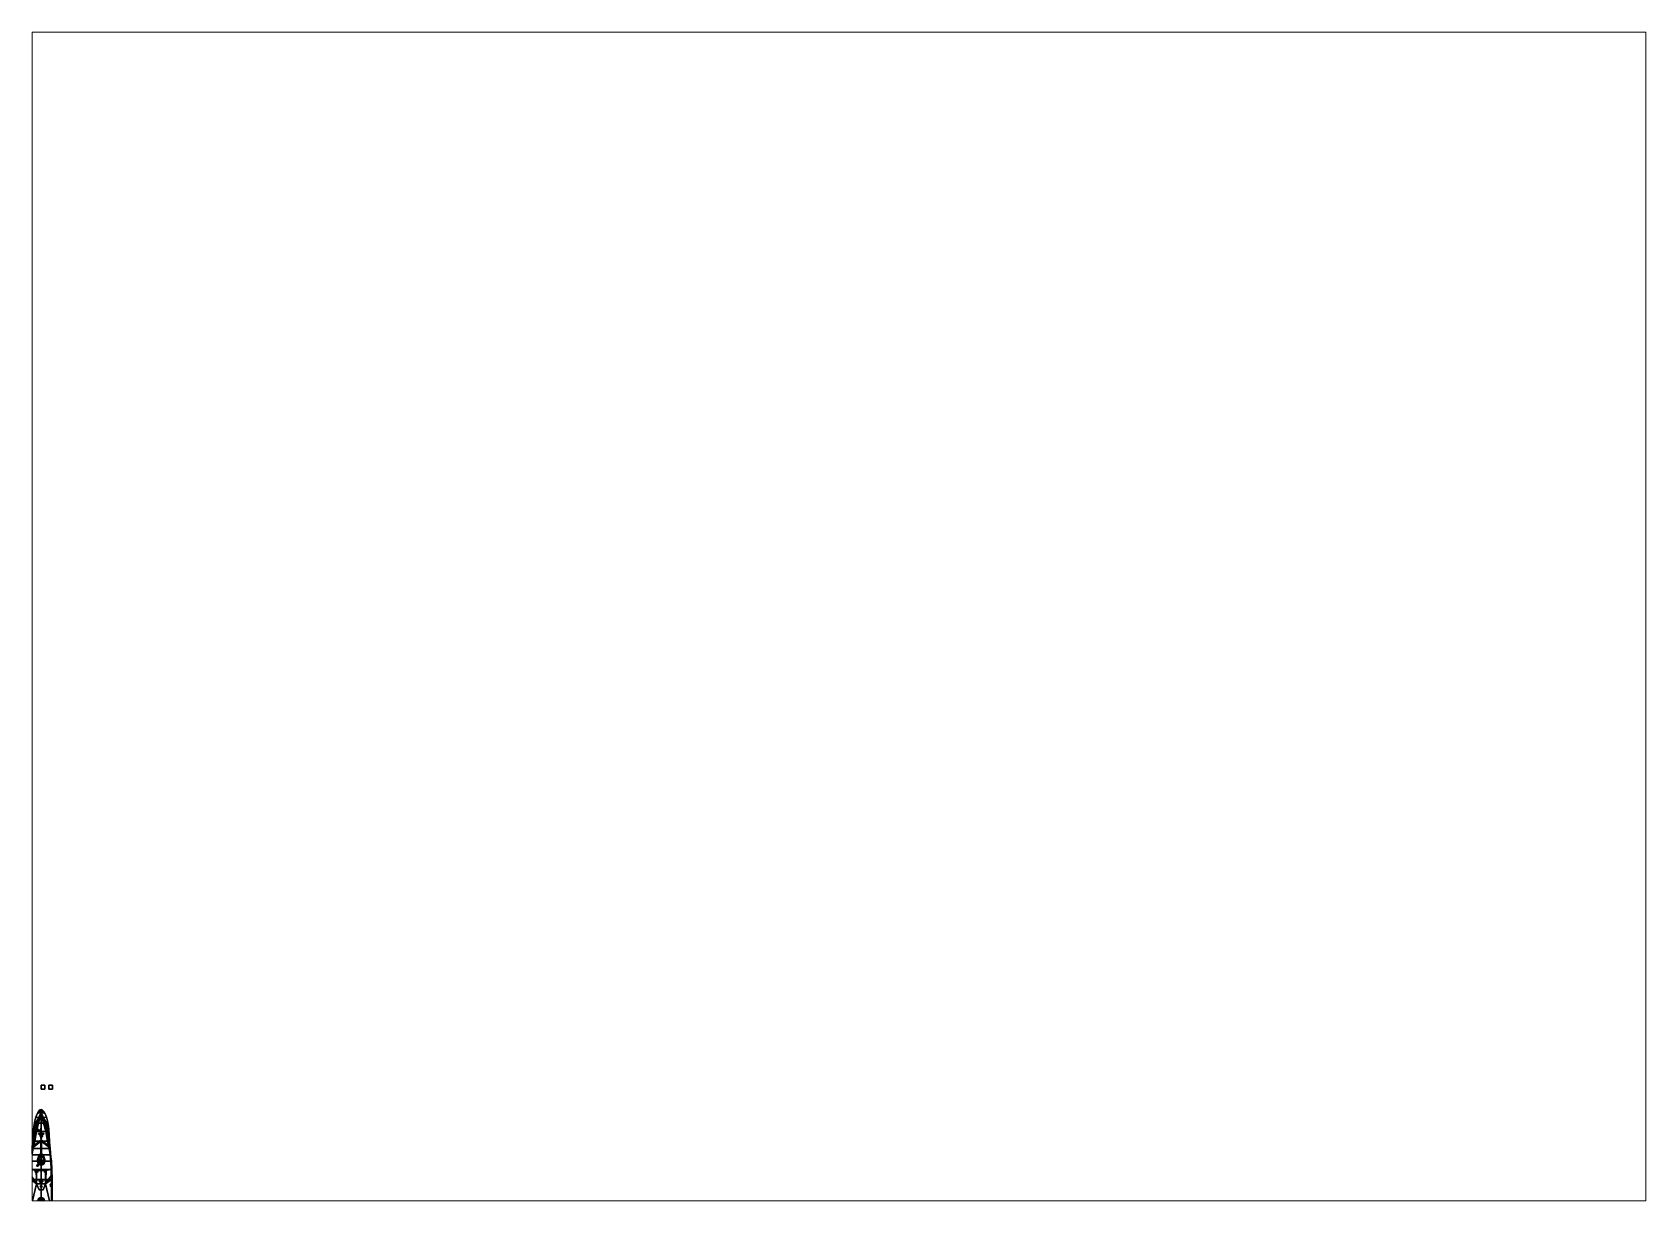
# Paper-space layout 'Layout1' of a CAD drawing. Header units: millimetres. Extents: x 28 to 251, y 20 to 181.
# The model-space entities are those that its viewports show. They can reach past a viewport. Long polylines and large blocks are cut down to what shows.
import ezdxf

# ---------------------------------------------------------------- set-up
doc = ezdxf.new("R2010")
doc.units = ezdxf.units.MM
for name, color, linetype in [('drawing', 9, 'Continuous'), ('gun', 1, 'Continuous'), ('mount', 2, 'Continuous'), ('railings', 6, 'Continuous'), ('sleeve', 5, 'Continuous'), ('tmp', 6, 'Continuous'), ('turret', 2, 'Continuous')]:
    doc.layers.add(name, color=color, linetype=linetype)

msp = doc.modelspace()

# ---------------------------------------------------------------- linework, layer by layer
for points in [[(1, 25.14, 22.17), (1, 25.14, 21.17), (0, 25.14, 21.17), (0, 25.14, 22.17)], [(1, 25.14, 21.17), (1, 24.14, 21.17), (0, 24.14, 21.17), (0, 25.14, 21.17)], [(0, 25.14, 21.17), (0, 24.14, 21.17), (0, 24.14, 22.17), (0, 25.14, 22.17)], [(0, 25.14, 22.17), (0, 24.14, 22.17), (1, 24.14, 22.17), (1, 25.14, 22.17)], [(0, 24.14, 22.17), (0, 24.14, 21.17), (1, 24.14, 21.17), (1, 24.14, 22.17)], [(1, 24.14, 22.17), (1, 24.14, 21.17), (1, 25.14, 21.17), (1, 25.14, 22.17)], [(3, 25.14, 21.17), (3, 24.14, 21.17), (2, 24.14, 21.17), (2, 25.14, 21.17)], [(2, 25.14, 21.17), (2, 24.14, 21.17), (3, 24.14, 21.17), (3, 25.14, 21.17)], [(-1.06, 17.61, 2.18), (0, 18.16, 1.41), (-0.58, 16.68, 1.31), (-1.42, 16.76, 2.09)], [(-1.04, 17.61, 2.18), (-1.06, 17.61, 2.18), (-1.42, 16.76, 2.09), (-1.4, 16.76, 2.09)], [(-0.7, 18.2, 2.21), (0, 18.16, 1.41), (0, 18.16, 1.41), (-1.06, 17.61, 2.18)], [(-0.68, 18.2, 2.21), (-0.7, 18.2, 2.21), (-1.06, 17.61, 2.18), (-1.04, 17.61, 2.18)], [(-0.3, 18.64, 2.25), (0, 18.16, 1.41), (0, 18.16, 1.41), (-0.7, 18.2, 2.21)], [(-0.28, 18.64, 2.25), (-0.3, 18.64, 2.25), (-0.7, 18.2, 2.21), (-0.68, 18.2, 2.21)], [(0, 15.12, -1.42), (-0.66, 15.12, -0.57), (-0.21, 16.68, 0.78), (0, 17.24, -1.01)], [(0, 18.16, 1.41), (0, 18.01, 0.78), (-0.21, 16.68, 0.78), (-0.58, 16.68, 1.31)], [(0, 18.14, 1.41), (0, 18.14, 1.41), (-0.56, 16.68, 1.31), (0.56, 16.68, 1.31)], [(0, 18.73, 2.26), (0, 18.16, 1.41), (0, 18.16, 1.41), (-0.3, 18.64, 2.25)], [(0, 18.72, 2.26), (0, 18.73, 2.26), (-0.3, 18.64, 2.25), (-0.28, 18.64, 2.25)], [(0, 18.01, 0.78), (0, 17.63, -0.24), (0, 17.24, -1.01), (-0.21, 16.68, 0.78)], [(0.3, 18.64, 2.25), (0, 18.16, 1.41), (0, 18.16, 1.41), (0, 18.73, 2.26)], [(0.28, 18.64, 2.25), (0.3, 18.64, 2.25), (0, 18.73, 2.26), (0, 18.72, 2.26)], [(0.7, 18.2, 2.21), (0, 18.16, 1.41), (0, 18.16, 1.41), (0.3, 18.64, 2.25)], [(1.06, 17.61, 2.18), (0, 18.16, 1.41), (0, 18.16, 1.41), (0.7, 18.2, 2.21)], [(0.58, 16.68, 1.31), (0.21, 16.68, 0.78), (0, 18.01, 0.78), (0, 18.16, 1.41)], [(1.42, 16.76, 2.09), (0.58, 16.68, 1.31), (0, 18.16, 1.41), (1.06, 17.61, 2.18)], [(0.21, 16.68, 0.78), (0, 17.24, -1.01), (0, 17.63, -0.24), (0, 18.01, 0.78)], [(0, 17.24, -1.01), (0.21, 16.68, 0.78), (0.66, 15.12, -0.57), (0, 15.12, -1.42)], [(0.68, 18.2, 2.21), (0.7, 18.2, 2.21), (0.3, 18.64, 2.25), (0.28, 18.64, 2.25)], [(1.04, 17.61, 2.18), (1.06, 17.61, 2.18), (0.7, 18.2, 2.21), (0.68, 18.2, 2.21)], [(1.4, 16.76, 2.09), (1.42, 16.76, 2.09), (1.06, 17.61, 2.18), (1.04, 17.61, 2.18)], [(-2.14, 12.05, 1.76), (-1.97, 12.94, 1.05), (-2.16, 10.4, 0.96), (-2.24, 10.27, 1.65)], [(-1.97, 12.94, 1.05), (-1.82, 12.94, 0.78), (-2.11, 10.4, 0.78), (-2.16, 10.4, 0.96)], [(-2.04, 13.51, 1.88), (-1.97, 12.94, 1.05), (-1.97, 12.94, 1.05), (-2.14, 12.05, 1.76)], [(-2.02, 13.51, 1.88), (-2.04, 13.51, 1.88), (-2.14, 12.05, 1.76), (-2.12, 12.05, 1.76)], [(1.95, 12.94, 1.05), (-1.95, 12.94, 1.05), (-2.14, 10.4, 0.96), (2.14, 10.4, 0.96)], [(-1.82, 12.94, 0.78), (-1.56, 12.94, 0.28), (-1.92, 10.4, 0.14), (-2.11, 10.4, 0.78)], [(-1.94, 14.26, 1.92), (-1.47, 15.12, 1.17), (-1.97, 12.94, 1.05), (-2.04, 13.51, 1.88)], [(-1.92, 14.26, 1.92), (-1.94, 14.26, 1.92), (-2.04, 13.51, 1.88), (-2.02, 13.51, 1.88)], [(-1.47, 15.12, 1.17), (-1.25, 15.12, 0.78), (-1.82, 12.94, 0.78), (-1.97, 12.94, 1.05)], [(1.45, 15.12, 1.17), (-1.45, 15.12, 1.17), (-1.95, 12.94, 1.05), (1.95, 12.94, 1.05)], [(-1.66, 15.76, 2.02), (-1.47, 15.12, 1.17), (-1.47, 15.12, 1.17), (-1.94, 14.26, 1.92)], [(-1.64, 15.76, 2.02), (-1.66, 15.76, 2.02), (-1.94, 14.26, 1.92), (-1.92, 14.26, 1.92)], [(-1.56, 12.94, 0.28), (-1.24, 12.94, -0.83), (-1.69, 10.4, -1.04), (-1.92, 10.4, 0.14)], [(-1.25, 15.12, 0.78), (-1.03, 15.12, 0.45), (-1.56, 12.94, 0.28), (-1.82, 12.94, 0.78)], [(0, 10.4, -1.64), (-1.69, 10.4, -1.04), (-1.24, 12.94, -0.83), (0, 12.94, -1.61)], [(-1.42, 16.76, 2.09), (-0.58, 16.68, 1.31), (-1.47, 15.12, 1.17), (-1.66, 15.76, 2.02)], [(-1.4, 16.76, 2.09), (-1.42, 16.76, 2.09), (-1.66, 15.76, 2.02), (-1.64, 15.76, 2.02)], [(-1.03, 15.12, 0.45), (-0.66, 15.12, -0.57), (-1.24, 12.94, -0.83), (-1.56, 12.94, 0.28)], [(-1.46, 14.77, 1.14), (-1.51, 14.72, 1.14), (-1.53, 14.65, 1.37), (-1.49, 14.7, 1.37)], [(-1.51, 14.72, 1.14), (-1.5, 14.66, 1.14), (-1.52, 14.58, 1.37), (-1.53, 14.65, 1.37)], [(-1.52, 14.58, 1.37), (-1.42, 14.68, 1.37), (-1.49, 14.7, 1.37), (-1.53, 14.65, 1.37)], [(-1.45, 14.56, 1.37), (-1.4, 14.61, 1.37), (-1.42, 14.68, 1.37), (-1.52, 14.58, 1.37)], [(-1.5, 14.66, 1.14), (-1.43, 14.64, 1.14), (-1.45, 14.56, 1.37), (-1.52, 14.58, 1.37)], [(-1.4, 14.75, 1.14), (-1.46, 14.77, 1.14), (-1.49, 14.7, 1.37), (-1.42, 14.68, 1.37)], [(-0.58, 16.68, 1.31), (-0.21, 16.68, 0.78), (-1.25, 15.12, 0.78), (-1.47, 15.12, 1.17)], [(0.56, 16.68, 1.31), (-0.56, 16.68, 1.31), (-1.45, 15.12, 1.17), (1.45, 15.12, 1.17)], [(-1.43, 14.64, 1.14), (-1.38, 14.69, 1.14), (-1.4, 14.61, 1.37), (-1.45, 14.56, 1.37)], [(-1.39, 15.06, 1.14), (-1.44, 15.01, 1.14), (-1.42, 15.09, 1.37), (-1.37, 15.14, 1.37)], [(-1.44, 15.01, 1.14), (-1.42, 14.95, 1.14), (-1.4, 15.02, 1.37), (-1.42, 15.09, 1.37)], [(-1.37, 15.14, 1.37), (-1.42, 15.09, 1.37), (-1.4, 15.02, 1.37), (-1.3, 15.12, 1.37)], [(-1.42, 14.95, 1.14), (-1.35, 14.93, 1.14), (-1.33, 15, 1.37), (-1.4, 15.02, 1.37)], [(-1.38, 14.69, 1.14), (-1.4, 14.75, 1.14), (-1.42, 14.68, 1.37), (-1.4, 14.61, 1.37)], [(-1.3, 15.12, 1.37), (-1.4, 15.02, 1.37), (-1.33, 15, 1.37), (-1.28, 15.05, 1.37)], [(-1.32, 15.04, 1.14), (-1.39, 15.06, 1.14), (-1.37, 15.14, 1.37), (-1.3, 15.12, 1.37)], [(-1.35, 14.93, 1.14), (-1.3, 14.98, 1.14), (-1.28, 15.05, 1.37), (-1.33, 15, 1.37)], [(-1.3, 14.98, 1.14), (-1.32, 15.04, 1.14), (-1.3, 15.12, 1.37), (-1.28, 15.05, 1.37)], [(-0.21, 16.68, 0.78), (-0.21, 16.68, 0.78), (-1.03, 15.12, 0.45), (-1.25, 15.12, 0.78)], [(0, 12.94, -1.61), (-1.24, 12.94, -0.83), (-0.66, 15.12, -0.57), (0, 15.12, -1.42)], [(-0.21, 16.68, 0.78), (-0.21, 16.68, 0.78), (-0.66, 15.12, -0.57), (-1.03, 15.12, 0.45)], [(-0.75, 13.45, 1.58), (-0.58, 13.45, 1.58), (-0.49, 13.43, 1.43), (-0.83, 13.43, 1.43)], [(-0.78, 12.99, 1.43), (-0.72, 12.99, 1.53), (-0.75, 13.45, 1.58), (-0.83, 13.43, 1.43)], [(-0.83, 13.43, 1.43), (-0.49, 13.43, 1.43), (-0.58, 13.39, 1.28), (-0.75, 13.39, 1.28)], [(-0.72, 12.99, 1.33), (-0.78, 12.99, 1.43), (-0.83, 13.43, 1.43), (-0.75, 13.39, 1.28)], [(-0.72, 12.99, 1.33), (-0.6, 12.99, 1.33), (-0.54, 12.99, 1.43), (-0.78, 12.99, 1.43)], [(-0.78, 12.99, 1.43), (-0.54, 12.99, 1.43), (-0.6, 12.99, 1.53), (-0.72, 12.99, 1.53)], [(-0.72, 13.29, 1.06), (-0.77, 13.19, 1.06), (-0.77, 13.19, 1.39), (-0.72, 13.29, 1.3)], [(-0.77, 13.19, 1.06), (-0.72, 13.09, 1.06), (-0.72, 13.09, 1.32), (-0.77, 13.19, 1.39)], [(-0.72, 12.99, 1.53), (-0.6, 12.99, 1.53), (-0.58, 13.45, 1.58), (-0.75, 13.45, 1.58)], [(-0.6, 12.99, 1.33), (-0.72, 12.99, 1.33), (-0.75, 13.39, 1.28), (-0.58, 13.39, 1.28)], [(-0.72, 13.09, 1.06), (-0.61, 13.09, 1.06), (-0.61, 13.09, 1.32), (-0.72, 13.09, 1.32)], [(-0.61, 13.29, 1.06), (-0.72, 13.29, 1.06), (-0.72, 13.29, 1.3), (-0.61, 13.29, 1.3)], [(-0.61, 13.09, 1.06), (-0.55, 13.19, 1.06), (-0.55, 13.19, 1.39), (-0.61, 13.09, 1.32)], [(-0.6, 12.99, 1.53), (-0.54, 12.99, 1.43), (-0.49, 13.43, 1.43), (-0.58, 13.45, 1.58)], [(-0.54, 12.99, 1.43), (-0.6, 12.99, 1.33), (-0.58, 13.39, 1.28), (-0.49, 13.43, 1.43)], [(-0.55, 13.19, 1.06), (-0.61, 13.29, 1.06), (-0.61, 13.29, 1.3), (-0.55, 13.19, 1.39)], [(0, 15.12, -1.42), (0.66, 15.12, -0.57), (1.24, 12.94, -0.83), (0, 12.94, -1.61)], [(0, 12.94, -1.61), (1.24, 12.94, -0.83), (1.69, 10.4, -1.04), (0, 10.4, -1.64)], [(1.03, 15.12, 0.45), (0.66, 15.12, -0.57), (0.21, 16.68, 0.78)], [(1.25, 15.12, 0.78), (1.03, 15.12, 0.45), (0.21, 16.68, 0.78)], [(1.47, 15.12, 1.17), (1.25, 15.12, 0.78), (0.21, 16.68, 0.78), (0.58, 16.68, 1.31)], [(1.66, 15.76, 2.02), (1.47, 15.12, 1.17), (0.58, 16.68, 1.31), (1.42, 16.76, 2.09)], [(1.56, 12.94, 0.28), (1.24, 12.94, -0.83), (0.66, 15.12, -0.57), (1.03, 15.12, 0.45)], [(1.82, 12.94, 0.78), (1.56, 12.94, 0.28), (1.03, 15.12, 0.45), (1.25, 15.12, 0.78)], [(1.92, 10.4, 0.14), (1.69, 10.4, -1.04), (1.24, 12.94, -0.83), (1.56, 12.94, 0.28)], [(1.97, 12.94, 1.05), (1.82, 12.94, 0.78), (1.25, 15.12, 0.78), (1.47, 15.12, 1.17)], [(1.3, 15.12, 1.37), (1.28, 15.05, 1.37), (1.33, 15, 1.37), (1.37, 15.14, 1.37)], [(1.32, 15.04, 1.14), (1.3, 14.98, 1.14), (1.28, 15.05, 1.37), (1.3, 15.12, 1.37)], [(1.3, 14.98, 1.14), (1.35, 14.93, 1.14), (1.33, 15, 1.37), (1.28, 15.05, 1.37)], [(1.39, 15.06, 1.14), (1.32, 15.04, 1.14), (1.3, 15.12, 1.37), (1.37, 15.14, 1.37)], [(1.37, 15.14, 1.37), (1.33, 15, 1.37), (1.4, 15.02, 1.37), (1.42, 15.09, 1.37)], [(1.35, 14.93, 1.14), (1.42, 14.95, 1.14), (1.4, 15.02, 1.37), (1.33, 15, 1.37)], [(1.44, 15.01, 1.14), (1.39, 15.06, 1.14), (1.37, 15.14, 1.37), (1.42, 15.09, 1.37)], [(1.4, 14.75, 1.14), (1.38, 14.69, 1.14), (1.4, 14.61, 1.37), (1.42, 14.68, 1.37)], [(1.38, 14.69, 1.14), (1.43, 14.64, 1.14), (1.45, 14.56, 1.37), (1.4, 14.61, 1.37)], [(1.64, 15.76, 2.02), (1.66, 15.76, 2.02), (1.42, 16.76, 2.09), (1.4, 16.76, 2.09)], [(1.42, 14.95, 1.14), (1.44, 15.01, 1.14), (1.42, 15.09, 1.37), (1.4, 15.02, 1.37)], [(1.46, 14.77, 1.14), (1.4, 14.75, 1.14), (1.42, 14.68, 1.37), (1.49, 14.7, 1.37)], [(1.45, 14.56, 1.37), (1.49, 14.7, 1.37), (1.42, 14.68, 1.37), (1.4, 14.61, 1.37)], [(1.43, 14.64, 1.14), (1.5, 14.66, 1.14), (1.52, 14.58, 1.37), (1.45, 14.56, 1.37)], [(1.52, 14.58, 1.37), (1.53, 14.65, 1.37), (1.49, 14.7, 1.37), (1.45, 14.56, 1.37)], [(1.51, 14.72, 1.14), (1.46, 14.77, 1.14), (1.49, 14.7, 1.37), (1.53, 14.65, 1.37)], [(1.94, 14.26, 1.92), (1.47, 15.12, 1.17), (1.47, 15.12, 1.17), (1.66, 15.76, 2.02)], [(2.04, 13.51, 1.88), (1.97, 12.94, 1.05), (1.47, 15.12, 1.17), (1.94, 14.26, 1.92)], [(1.5, 14.66, 1.14), (1.51, 14.72, 1.14), (1.53, 14.65, 1.37), (1.52, 14.58, 1.37)], [(2.11, 10.4, 0.78), (1.92, 10.4, 0.14), (1.56, 12.94, 0.28), (1.82, 12.94, 0.78)], [(1.92, 14.26, 1.92), (1.94, 14.26, 1.92), (1.66, 15.76, 2.02), (1.64, 15.76, 2.02)], [(2.16, 10.4, 0.96), (2.11, 10.4, 0.78), (1.82, 12.94, 0.78), (1.97, 12.94, 1.05)], [(2.02, 13.51, 1.88), (2.04, 13.51, 1.88), (1.94, 14.26, 1.92), (1.92, 14.26, 1.92)], [(2.14, 12.05, 1.76), (1.97, 12.94, 1.05), (1.97, 12.94, 1.05), (2.04, 13.51, 1.88)], [(2.24, 10.27, 1.65), (2.16, 10.4, 0.96), (1.97, 12.94, 1.05), (2.14, 12.05, 1.76)], [(2.12, 12.05, 1.76), (2.14, 12.05, 1.76), (2.04, 13.51, 1.88), (2.02, 13.51, 1.88)], [(-2.24, 10.27, 1.65), (-2.16, 10.4, 0.96), (-2.3, 8.48, 0.86), (-2.34, 8.49, 1.54)], [(-2.22, 10.27, 1.65), (-2.24, 10.27, 1.65), (-2.34, 8.49, 1.54), (-2.32, 8.49, 1.54)], [(-2.16, 10.4, 0.96), (-2.11, 10.4, 0.78), (-2.28, 8.48, 0.78), (-2.3, 8.48, 0.86)], [(-2.11, 10.4, 0.78), (-1.92, 10.4, 0.14), (-2.15, 8.48, 0.09), (-2.28, 8.48, 0.78)], [(2.14, 10.4, 0.96), (-2.14, 10.4, 0.96), (-2.28, 8.48, 0.86), (2.28, 8.48, 0.86)], [(-2.12, 12.05, 1.76), (-2.14, 12.05, 1.76), (-2.24, 10.27, 1.65), (-2.22, 10.27, 1.65)], [(-2.22, 8.98, 1.25), (-2.22, 8.96, 1.25), (0, 10.71, 1.39), (0, 10.73, 1.39)], [(0, 10.73, 1.39), (0, 10.4, 0.95), (-2.22, 8.79, 0.88), (-2.22, 8.98, 1.25)], [(-2.22, 8.96, 1.25), (-2.22, 8.77, 0.87), (0, 10.38, 0.95), (0, 10.71, 1.39)], [(-2.22, 8.79, 0.88), (-2.22, 8.77, 0.87), (-2.22, 8.96, 1.25), (-2.22, 8.98, 1.25)], [(-1.92, 10.4, 0.14), (-1.69, 10.4, -1.04), (-2.11, 8.48, -1.25), (-2.15, 8.48, 0.09)], [(0, 8.48, -1.64), (-2.11, 8.48, -1.25), (-1.69, 10.4, -1.04), (0, 10.4, -1.64)], [(0, 10.4, 0.95), (0, 10.38, 0.95), (0, 10.71, 1.39), (0, 10.73, 1.39)], [(0, 10.73, 1.39), (0, 10.71, 1.39), (2.22, 8.96, 1.25), (2.22, 8.98, 1.25)], [(2.22, 8.98, 1.25), (2.22, 8.79, 0.88), (0, 10.4, 0.95), (0, 10.73, 1.39)], [(0, 10.71, 1.39), (0, 10.38, 0.95), (0, 10.4, 0.95), (0, 10.73, 1.39)], [(0, 10.71, 1.39), (0, 10.38, 0.95), (2.22, 8.77, 0.87), (2.22, 8.96, 1.25)], [(0, 10.4, -1.64), (1.69, 10.4, -1.04), (2.11, 8.48, -1.25), (0, 8.48, -1.64)], [(2.15, 8.48, 0.09), (2.11, 8.48, -1.25), (1.69, 10.4, -1.04), (1.92, 10.4, 0.14)], [(2.28, 8.48, 0.78), (2.15, 8.48, 0.09), (1.92, 10.4, 0.14), (2.11, 10.4, 0.78)], [(2.3, 8.48, 0.86), (2.28, 8.48, 0.78), (2.11, 10.4, 0.78), (2.16, 10.4, 0.96)], [(2.22, 10.27, 1.65), (2.24, 10.27, 1.65), (2.14, 12.05, 1.76), (2.12, 12.05, 1.76)], [(2.34, 8.49, 1.54), (2.3, 8.48, 0.86), (2.16, 10.4, 0.96), (2.24, 10.27, 1.65)], [(2.32, 8.49, 1.54), (2.34, 8.49, 1.54), (2.24, 10.27, 1.65), (2.22, 10.27, 1.65)], [(2.22, 8.96, 1.25), (2.22, 8.77, 0.87), (2.22, 8.79, 0.88), (2.22, 8.98, 1.25)], [(-2.69, 5.12, 0.73), (-2.81, 2.94, 0.73), (-2.69, 2.94, 0.73), (-2.57, 5.12, 0.73)], [(-2.81, 2.94, 0.52), (-2.81, 2.94, 0.73), (-2.69, 5.12, 0.73), (-2.69, 5.12, 0.52)], [(-2.57, 5.12, 0.52), (-2.69, 2.94, 0.52), (-2.81, 2.94, 0.52), (-2.69, 5.12, 0.52)], [(-2.58, 6.22, 1.4), (-2.57, 5.12, 0.78), (-2.69, 2.94, 0.78), (-2.7, 2.5, 1.14)], [(-2.56, 6.22, 1.4), (-2.58, 6.22, 1.4), (-2.7, 2.5, 1.14), (-2.68, 2.5, 1.14)], [(-2.38, 6.84, 0.55), (-2.57, 5.12, 0.52), (-2.69, 5.12, 0.52), (-2.5, 6.84, 0.55)], [(-2.69, 5.12, 0.52), (-2.69, 5.12, 0.73), (-2.5, 6.84, 0.76), (-2.5, 6.84, 0.55)], [(-2.5, 6.84, 0.76), (-2.69, 5.12, 0.73), (-2.57, 5.12, 0.73), (-2.38, 6.84, 0.76)], [(0, 2.94, -1.64), (-2.69, 2.94, -1.51), (-2.57, 5.12, -1.47), (0, 5.12, -1.64)], [(-2.57, 5.12, 0.52), (-2.57, 5.12, -1.47), (-2.69, 2.94, -1.51), (-2.69, 2.94, 0.52)], [(-2.57, 5.12, 0.78), (-2.57, 5.12, 0.73), (-2.69, 2.94, 0.73), (-2.69, 2.94, 0.78)], [(2.55, 5.12, 0.78), (-2.55, 5.12, 0.78), (-2.67, 2.94, 0.78), (2.67, 2.94, 0.78)], [(-2.58, 6.22, 1.4), (-2.34, 8.49, 1.54), (-2.38, 6.84, 0.78), (-2.58, 6.22, 1.4)], [(-2.32, 8.49, 1.54), (-2.34, 8.49, 1.54), (-2.58, 6.22, 1.4), (-2.56, 6.22, 1.4)], [(-2.58, 6.22, 1.4), (-2.38, 6.84, 0.78), (-2.57, 5.12, 0.78), (-2.58, 6.22, 1.4)], [(0, 5.12, -1.64), (-2.57, 5.12, -1.47), (-2.39, 6.84, -1.37), (0, 6.84, -1.64)], [(-2.38, 6.84, -0.01), (-2.39, 6.84, -1.37), (-2.57, 5.12, -1.47), (-2.57, 5.12, 0.78)], [(-2.38, 6.84, 0.78), (-2.38, 6.84, -0.01), (-2.57, 5.12, 0.78)], [(2.36, 6.84, 0.78), (-2.36, 6.84, 0.78), (-2.55, 5.12, 0.78), (2.55, 5.12, 0.78)], [(-2.24, 8.48, 0.55), (-2.38, 6.84, 0.55), (-2.5, 6.84, 0.55), (-2.4, 8.48, 0.55)], [(-2.5, 6.84, 0.55), (-2.5, 6.84, 0.76), (-2.4, 8.48, 0.76), (-2.4, 8.48, 0.55)], [(-2.4, 8.48, 0.76), (-2.5, 6.84, 0.76), (-2.38, 6.84, 0.76), (-2.28, 8.48, 0.76)], [(-2.4, 8.48, 0.55), (-2.4, 8.48, 0.76), (-2.28, 8.48, 0.76), (-2.24, 8.48, 0.55)], [(0, 6.84, -1.64), (-2.39, 6.84, -1.37), (-2.11, 8.48, -1.25), (0, 8.48, -1.64)], [(-2.15, 8.48, 0.09), (-2.11, 8.48, -1.25), (-2.39, 6.84, -1.37), (-2.38, 6.84, -0.01)], [(-2.38, 6.84, 0.78), (-2.34, 8.49, 1.54), (-2.3, 8.48, 0.86), (-2.38, 6.84, 0.78)], [(-2.28, 8.48, 0.78), (-2.28, 8.48, 0.76), (-2.38, 6.84, 0.76), (-2.38, 6.84, 0.78)], [(-2.3, 8.48, 0.86), (-2.28, 8.48, 0.78), (-2.38, 6.84, 0.78)], [(-2.24, 8.48, 0.55), (-2.15, 8.48, 0.09), (-2.38, 6.84, -0.01), (-2.38, 6.84, 0.55)], [(2.28, 8.48, 0.86), (-2.28, 8.48, 0.86), (-2.36, 6.84, 0.78), (2.36, 6.84, 0.78)], [(-1, 4.27, 1.25), (-1.06, 4.27, 1.15), (-1.11, 3.83, 1.15), (-1.02, 3.81, 1.3)], [(-1.06, 4.27, 1.15), (-1, 4.27, 1.05), (-1.02, 3.87, 1), (-1.11, 3.83, 1.15)], [(-0.88, 4.27, 1.05), (-1, 4.27, 1.05), (-1.06, 4.27, 1.15), (-0.82, 4.27, 1.15)], [(-0.82, 4.27, 1.15), (-1.06, 4.27, 1.15), (-1, 4.27, 1.25), (-0.88, 4.27, 1.25)], [(-0.88, 4.27, 1.25), (-1, 4.27, 1.25), (-1.02, 3.81, 1.3), (-0.86, 3.81, 1.3)], [(-1, 4.27, 1.05), (-0.88, 4.27, 1.05), (-0.86, 3.87, 1), (-1.02, 3.87, 1)], [(-0.82, 6.08, 0.78), (-0.95, 5.61, 0.78), (-0.95, 5.61, 0.99), (-0.82, 6.08, 0.99)], [(-0.95, 5.61, 0.78), (-0.82, 5.13, 0.78), (-0.82, 5.13, 0.99), (-0.95, 5.61, 0.99)], [(-0.82, 4.27, 1.15), (-0.88, 4.27, 1.25), (-0.86, 3.81, 1.3), (-0.77, 3.83, 1.15)], [(-0.88, 4.27, 1.05), (-0.82, 4.27, 1.15), (-0.77, 3.83, 1.15), (-0.86, 3.87, 1)], [(-0.48, 6.43, 0.78), (-0.82, 6.08, 0.78), (-0.82, 6.08, 0.99), (-0.48, 6.43, 0.99)], [(-0.82, 5.13, 0.78), (-0.48, 4.79, 0.78), (-0.48, 4.79, 0.99), (-0.82, 5.13, 0.99)], [(-0.48, 4.79, 0.78), (0, 4.66, 0.78), (0, 4.66, 0.99), (-0.48, 4.79, 0.99)], [(0, 6.56, 0.78), (-0.48, 6.43, 0.78), (-0.48, 6.43, 0.99), (0, 6.56, 0.99)], [(0, 8.48, -1.64), (2.11, 8.48, -1.25), (2.39, 6.84, -1.37), (0, 6.84, -1.64)], [(0, 6.84, -1.64), (2.39, 6.84, -1.37), (2.57, 5.12, -1.47), (0, 5.12, -1.64)], [(0.47, 6.43, 0.78), (0, 6.56, 0.78), (0, 6.56, 0.99), (0.47, 6.43, 0.99)], [(0, 5.12, -1.64), (2.57, 5.12, -1.47), (2.69, 2.94, -1.51), (0, 2.94, -1.64)], [(0, 4.66, 0.78), (0.47, 4.79, 0.78), (0.47, 4.79, 0.99), (0, 4.66, 0.99)], [(0.47, 4.79, 0.78), (0.82, 5.13, 0.78), (0.82, 5.13, 0.99), (0.47, 4.79, 0.99)], [(0.82, 6.08, 0.78), (0.47, 6.43, 0.78), (0.47, 6.43, 0.99), (0.82, 6.08, 0.99)], [(0.95, 5.61, 0.78), (0.82, 6.08, 0.78), (0.82, 6.08, 0.99), (0.95, 5.61, 0.99)], [(0.82, 5.13, 0.78), (0.95, 5.61, 0.78), (0.95, 5.61, 0.99), (0.82, 5.13, 0.99)], [(2.38, 6.84, -0.01), (2.39, 6.84, -1.37), (2.11, 8.48, -1.25), (2.15, 8.48, 0.09)], [(2.38, 6.84, 0.55), (2.38, 6.84, -0.01), (2.15, 8.48, 0.09), (2.24, 8.48, 0.55)], [(2.4, 8.48, 0.76), (2.4, 8.48, 0.55), (2.24, 8.48, 0.55), (2.28, 8.48, 0.76)], [(2.4, 8.48, 0.55), (2.5, 6.84, 0.55), (2.38, 6.84, 0.55), (2.24, 8.48, 0.55)], [(2.38, 6.84, 0.78), (2.38, 6.84, 0.76), (2.28, 8.48, 0.76), (2.28, 8.48, 0.78)], [(2.38, 6.84, 0.78), (2.38, 6.84, 0.78), (2.28, 8.48, 0.78), (2.3, 8.48, 0.86)], [(2.28, 8.48, 0.76), (2.38, 6.84, 0.76), (2.5, 6.84, 0.76), (2.4, 8.48, 0.76)], [(2.3, 8.48, 0.86), (2.3, 8.48, 0.86), (2.34, 8.49, 1.54), (2.38, 6.84, 0.78)], [(2.56, 6.22, 1.4), (2.58, 6.22, 1.4), (2.34, 8.49, 1.54), (2.32, 8.49, 1.54)], [(2.38, 6.84, 0.78), (2.38, 6.84, 0.78), (2.34, 8.49, 1.54), (2.58, 6.22, 1.4)], [(2.57, 5.12, 0.78), (2.57, 5.12, -1.47), (2.39, 6.84, -1.37), (2.38, 6.84, -0.01)], [(2.57, 5.12, 0.78), (2.57, 5.12, 0.78), (2.38, 6.84, -0.01), (2.38, 6.84, 0.78)], [(2.57, 5.12, 0.78), (2.57, 5.12, 0.78), (2.38, 6.84, 0.78), (2.58, 6.22, 1.4)], [(2.5, 6.84, 0.55), (2.69, 5.12, 0.52), (2.57, 5.12, 0.52), (2.38, 6.84, 0.55)], [(2.38, 6.84, 0.76), (2.57, 5.12, 0.73), (2.69, 5.12, 0.73), (2.5, 6.84, 0.76)], [(2.5, 6.84, 0.76), (2.5, 6.84, 0.55), (2.4, 8.48, 0.55), (2.4, 8.48, 0.76)], [(2.69, 5.12, 0.73), (2.69, 5.12, 0.52), (2.5, 6.84, 0.55), (2.5, 6.84, 0.76)], [(2.68, 2.5, 1.14), (2.7, 2.5, 1.14), (2.58, 6.22, 1.4), (2.56, 6.22, 1.4)], [(2.7, 2.5, 1.14), (2.69, 2.94, 0.78), (2.57, 5.12, 0.78), (2.58, 6.22, 1.4)], [(2.69, 2.94, 0.52), (2.69, 2.94, -1.51), (2.57, 5.12, -1.47), (2.57, 5.12, 0.52)], [(2.69, 5.12, 0.52), (2.81, 2.94, 0.52), (2.69, 2.94, 0.52), (2.57, 5.12, 0.52)], [(2.57, 5.12, 0.73), (2.69, 2.94, 0.73), (2.81, 2.94, 0.73), (2.69, 5.12, 0.73)], [(2.69, 2.94, 0.78), (2.69, 2.94, 0.73), (2.57, 5.12, 0.73), (2.57, 5.12, 0.78)], [(2.81, 2.94, 0.73), (2.81, 2.94, 0.52), (2.69, 5.12, 0.52), (2.69, 5.12, 0.73)], [(-2.77, 0.36, 0.52), (-2.81, -7.61, 0.5), (-2.93, -7.61, 0.5), (-2.89, 0.36, 0.52)], [(-2.93, -7.61, 0.5), (-2.93, -7.61, 0.71), (-2.89, 0.36, 0.73), (-2.89, 0.36, 0.52)], [(-2.89, 0.36, 0.73), (-2.93, -7.61, 0.71), (-2.81, -7.61, 0.71), (-2.77, 0.36, 0.73)], [(-2.81, 2.94, 0.73), (-2.89, 0.36, 0.73), (-2.77, 0.36, 0.73), (-2.69, 2.94, 0.73)], [(-2.89, 0.36, 0.52), (-2.89, 0.36, 0.73), (-2.81, 2.94, 0.73), (-2.81, 2.94, 0.52)], [(-2.69, 2.94, 0.52), (-2.77, 0.36, 0.52), (-2.89, 0.36, 0.52), (-2.81, 2.94, 0.52)], [(0, -7.61, -1.64), (-2.81, -7.61, -1.55), (-2.79, 0.36, -1.57), (0, 0.36, -1.64)], [(-2.77, 0.36, 0.52), (-2.79, 0.36, -1.57), (-2.81, -7.61, -1.55), (-2.81, -7.61, 0.5)], [(-1.18, -0.84, 0.78), (-2.77, 0.36, 0.78), (-2.81, -7.61, 0.78)], [(-2.77, 0.36, 0.78), (-2.77, 0.36, 0.73), (-2.81, -7.61, 0.71), (-2.81, -7.61, 0.78)], [(0, 0.36, -1.64), (-2.79, 0.36, -1.57), (-2.69, 2.94, -1.51), (0, 2.94, -1.64)], [(-2.69, 2.94, 0.52), (-2.69, 2.94, -1.51), (-2.79, 0.36, -1.57), (-2.77, 0.36, 0.52)], [(-2.69, 2.94, 0.78), (-2.69, 2.94, 0.73), (-2.77, 0.36, 0.73), (-2.77, 0.36, 0.78)], [(-2.71, 1.47, 0.78), (-2.73, 1.47, 0.78), (-2.77, 0.36, 0.78), (-1.18, -0.84, 0.78)], [(-2.7, 2.5, 1.14), (-2.69, 2.94, 0.78), (-2.73, 1.47, 0.78), (-2.7, 2.5, 1.14)], [(-2.68, 2.5, 1.14), (-2.7, 2.5, 1.14), (-2.73, 1.47, 0.78), (-2.71, 1.47, 0.78)], [(-1.18, 2.68, 0.78), (-2.67, 2.94, 0.78), (-2.71, 1.47, 0.78), (-1.18, -0.84, 0.78)], [(2.67, 2.94, 0.78), (-2.67, 2.94, 0.78), (-1.16, 2.7, 0.78), (1.16, 2.7, 0.78)], [(-1.16, 2.7, 0.78), (-2.67, 2.94, 0.78), (-2.67, 2.94, 0.78), (-1.18, 2.68, 0.78)], [(-1.48, 2.71, 1.25), (-1.54, 2.71, 1.15), (-1.59, 2.27, 1.15), (-1.5, 2.25, 1.3)], [(-1.54, 2.71, 1.15), (-1.48, 2.71, 1.05), (-1.5, 2.31, 1), (-1.59, 2.27, 1.15)], [(-1.25, 2.27, 1.15), (-1.59, 2.27, 1.15), (-1.5, 2.31, 1), (-1.33, 2.31, 1)], [(-1.33, 2.25, 1.3), (-1.5, 2.25, 1.3), (-1.59, 2.27, 1.15), (-1.25, 2.27, 1.15)], [(-1.36, 2.71, 1.05), (-1.48, 2.71, 1.05), (-1.54, 2.71, 1.15), (-1.3, 2.71, 1.15)], [(-1.3, 2.71, 1.15), (-1.54, 2.71, 1.15), (-1.48, 2.71, 1.25), (-1.36, 2.71, 1.25)], [(-1.48, 2.61, 0.78), (-1.53, 2.51, 0.78), (-1.53, 2.51, 1.11), (-1.48, 2.61, 1.04)], [(-1.53, 2.51, 0.78), (-1.48, 2.41, 0.78), (-1.48, 2.41, 1.02), (-1.53, 2.51, 1.11)], [(-1.36, 2.71, 1.25), (-1.48, 2.71, 1.25), (-1.5, 2.25, 1.3), (-1.33, 2.25, 1.3)], [(-1.48, 2.71, 1.05), (-1.36, 2.71, 1.05), (-1.33, 2.31, 1), (-1.5, 2.31, 1)], [(-1.36, 2.61, 0.78), (-1.48, 2.61, 0.78), (-1.48, 2.61, 1.04), (-1.36, 2.61, 1.04)], [(-1.48, 2.41, 0.78), (-1.36, 2.41, 0.78), (-1.36, 2.41, 1.02), (-1.48, 2.41, 1.02)], [(-1.3, 2.71, 1.15), (-1.36, 2.71, 1.25), (-1.33, 2.25, 1.3), (-1.25, 2.27, 1.15)], [(-1.36, 2.71, 1.05), (-1.3, 2.71, 1.15), (-1.25, 2.27, 1.15), (-1.33, 2.31, 1)], [(-1.31, 2.51, 0.78), (-1.36, 2.61, 0.78), (-1.36, 2.61, 1.04), (-1.31, 2.51, 1.11)], [(-1.36, 2.41, 0.78), (-1.31, 2.51, 0.78), (-1.31, 2.51, 1.11), (-1.36, 2.41, 1.02)], [(-1.18, 2.82, 1.8), (-1.18, 2.84, 1.78), (-1.32, 2.7, 1.78), (-1.3, 2.7, 1.8)], [(-1.18, 2.84, 1.78), (-1.18, 2.82, 1.76), (-1.3, 2.7, 1.76), (-1.32, 2.7, 1.78)], [(-1.3, 2.7, 1.8), (-1.32, 2.7, 1.78), (-1.32, 1.55, 1.78), (-1.3, 1.57, 1.8)], [(-1.32, 2.7, 1.78), (-1.3, 2.7, 1.76), (-1.3, 1.57, 1.76), (-1.32, 1.55, 1.78)], [(-1.18, 1.55, 1.78), (-1.18, 1.57, 1.8), (-1.3, 1.57, 1.8), (-1.32, 1.55, 1.78)], [(-1.18, 1.57, 1.76), (-1.18, 1.55, 1.78), (-1.32, 1.55, 1.78), (-1.3, 1.57, 1.76)], [(-1.18, 2.8, 1.78), (-1.18, 2.82, 1.8), (-1.3, 2.7, 1.8), (-1.28, 2.7, 1.78)], [(-1.18, 2.82, 1.76), (-1.18, 2.8, 1.78), (-1.28, 2.7, 1.78), (-1.3, 2.7, 1.76)], [(-1.28, 2.7, 1.78), (-1.3, 2.7, 1.8), (-1.3, 1.57, 1.8), (-1.28, 1.59, 1.78)], [(-1.3, 2.7, 1.76), (-1.28, 2.7, 1.78), (-1.28, 1.59, 1.78), (-1.3, 1.57, 1.76)], [(-1.18, 2.27, 1.8), (-1.18, 2.29, 1.78), (-1.28, 2.29, 1.78), (-1.3, 2.27, 1.8)], [(-1.18, 2.29, 1.78), (-1.18, 2.27, 1.76), (-1.3, 2.27, 1.76), (-1.28, 2.29, 1.78)], [(-1.18, 2.25, 1.78), (-1.18, 2.27, 1.8), (-1.3, 2.27, 1.8), (-1.28, 2.25, 1.78)], [(-1.18, 2.27, 1.76), (-1.18, 2.25, 1.78), (-1.28, 2.25, 1.78), (-1.3, 2.27, 1.76)], [(-1.18, 1.57, 1.8), (-1.18, 1.59, 1.78), (-1.28, 1.59, 1.78), (-1.3, 1.57, 1.8)], [(-1.18, 1.59, 1.78), (-1.18, 1.57, 1.76), (-1.3, 1.57, 1.76), (-1.28, 1.59, 1.78)], [(-1.25, 2.83, 2.88), (-1.23, 2.81, 2.86), (-1.23, -0.76, 2.86), (-1.25, -0.78, 2.88)], [(-1.23, 2.81, 2.9), (-1.25, 2.83, 2.88), (-1.25, -0.78, 2.88), (-1.23, -0.8, 2.9)], [(-1.25, 2.83, 2.88), (-1.23, 2.81, 2.9), (1.23, 2.81, 2.9), (1.25, 2.83, 2.88)], [(-1.23, 2.81, 2.86), (-1.25, 2.83, 2.88), (1.25, 2.83, 2.88), (1.23, 2.81, 2.86)], [(-1.23, 1.38, 2.65), (-1.25, 1.36, 2.63), (-1.25, 1.36, 2.88), (-1.23, 1.38, 2.86)], [(-1.18, 1.38, 2.65), (-1.18, 1.36, 2.63), (-1.25, 1.36, 2.63), (-1.23, 1.38, 2.65)], [(-1.25, 1.36, 2.63), (-1.23, 1.34, 2.65), (-1.23, 1.34, 2.86), (-1.25, 1.36, 2.88)], [(-1.18, 1.36, 2.63), (-1.18, 1.34, 2.65), (-1.23, 1.34, 2.65), (-1.25, 1.36, 2.63)], [(-1.18, 0.28, 2.65), (-1.18, 0.26, 2.63), (-1.25, 0.26, 2.63), (-1.23, 0.28, 2.65)], [(-1.23, 0.28, 2.65), (-1.25, 0.26, 2.63), (-1.25, 0.26, 2.88), (-1.23, 0.28, 2.86)], [(-1.18, 0.26, 2.63), (-1.18, 0.24, 2.65), (-1.23, 0.24, 2.65), (-1.25, 0.26, 2.63)], [(-1.25, 0.26, 2.63), (-1.23, 0.24, 2.65), (-1.23, 0.24, 2.86), (-1.25, 0.26, 2.88)], [(-1.23, 2.81, 2.86), (-1.21, 2.79, 2.88), (-1.21, -0.78, 2.88), (-1.23, -0.76, 2.86)], [(-1.21, 2.79, 2.88), (-1.23, 2.81, 2.9), (-1.23, -0.8, 2.9), (-1.21, -0.78, 2.88)], [(-1.23, 2.81, 2.9), (-1.21, 2.79, 2.88), (1.21, 2.79, 2.88), (1.23, 2.81, 2.9)], [(-1.21, 2.79, 2.88), (-1.23, 2.81, 2.86), (1.23, 2.81, 2.86), (1.21, 2.79, 2.88)], [(-1.21, 1.36, 2.67), (-1.23, 1.38, 2.65), (-1.23, 1.38, 2.86), (-1.21, 1.36, 2.88)], [(-1.18, 1.36, 2.67), (-1.18, 1.38, 2.65), (-1.23, 1.38, 2.65), (-1.21, 1.36, 2.67)], [(-1.23, 1.34, 2.65), (-1.21, 1.36, 2.67), (-1.21, 1.36, 2.88), (-1.23, 1.34, 2.86)], [(-1.18, 1.34, 2.65), (-1.18, 1.36, 2.67), (-1.21, 1.36, 2.67), (-1.23, 1.34, 2.65)], [(-1.18, 0.26, 2.67), (-1.18, 0.28, 2.65), (-1.23, 0.28, 2.65), (-1.21, 0.26, 2.67)], [(-1.21, 0.26, 2.67), (-1.23, 0.28, 2.65), (-1.23, 0.28, 2.86), (-1.21, 0.26, 2.88)], [(-1.18, 0.24, 2.65), (-1.18, 0.26, 2.67), (-1.21, 0.26, 2.67), (-1.23, 0.24, 2.65)], [(-1.23, 0.24, 2.65), (-1.21, 0.26, 2.67), (-1.21, 0.26, 2.88), (-1.23, 0.24, 2.86)], [(1.18, 2.82, 1.8), (1.18, 2.84, 1.78), (-1.18, 2.84, 1.78), (-1.18, 2.82, 1.8)], [(1.18, 2.84, 1.78), (1.18, 2.82, 1.76), (-1.18, 2.82, 1.76), (-1.18, 2.84, 1.78)], [(1.18, 2.8, 1.78), (1.18, 2.82, 1.8), (-1.18, 2.82, 1.8), (-1.18, 2.8, 1.78)], [(1.18, 2.82, 1.76), (1.18, 2.8, 1.78), (-1.18, 2.8, 1.78), (-1.18, 2.82, 1.76)], [(-1.16, 2.7, 0.78), (-1.18, 2.68, 0.78), (-1.18, 2.68, 2.68), (-1.16, 2.7, 2.68)], [(-1.16, 2.7, 2.68), (-1.18, 2.68, 2.68), (1.18, 2.68, 2.68), (1.16, 2.7, 2.68)], [(-1.18, 2.68, 2.68), (-1.18, -0.84, 2.68), (1.18, -0.84, 2.68), (1.18, 2.68, 2.68)], [(-1.18, 2.68, 0.78), (-1.18, -0.84, 0.78), (-1.18, -0.84, 2.68), (-1.18, 2.68, 2.68)], [(1.16, 2.7, 2.68), (1.16, 2.7, 0.78), (-1.16, 2.7, 0.78), (-1.16, 2.7, 2.68)], [(-0.77, 3.83, 1.15), (-1.11, 3.83, 1.15), (-1.02, 3.87, 1), (-0.86, 3.87, 1)], [(-0.86, 3.81, 1.3), (-1.02, 3.81, 1.3), (-1.11, 3.83, 1.15), (-0.77, 3.83, 1.15)], [(-1.08, 2.83, 2.63), (-1.1, 2.81, 2.65), (-1.1, 2.81, 2.86), (-1.08, 2.83, 2.88)], [(-1.08, 2.7, 2.63), (-1.1, 2.7, 2.65), (-1.1, 2.81, 2.65), (-1.08, 2.83, 2.63)], [(-1.1, 2.81, 2.65), (-1.08, 2.79, 2.67), (-1.08, 2.79, 2.88), (-1.1, 2.81, 2.86)], [(-1.1, 2.7, 2.65), (-1.08, 2.7, 2.67), (-1.08, 2.79, 2.67), (-1.1, 2.81, 2.65)], [(-1.1, 2.33, 2.95), (-0.86, 2.43, 2.95), (-0.96, 2.47, 2.95), (-1.06, 2.43, 2.95)], [(-1.1, 2.33, 2.95), (-1.06, 2.43, 2.95), (-1.06, 2.43, 2.68), (-1.1, 2.33, 2.68)], [(-1.06, 2.23, 2.95), (-0.82, 2.33, 2.95), (-0.86, 2.43, 2.95), (-1.1, 2.33, 2.95)], [(-1.06, 2.23, 2.95), (-1.1, 2.33, 2.95), (-1.1, 2.33, 2.68), (-1.06, 2.23, 2.68)], [(-1.06, 2.81, 2.65), (-1.08, 2.83, 2.63), (-1.08, 2.83, 2.88), (-1.06, 2.81, 2.86)], [(-1.06, 2.7, 2.65), (-1.08, 2.7, 2.63), (-1.08, 2.83, 2.63), (-1.06, 2.81, 2.65)], [(-1.08, 2.79, 2.67), (-1.06, 2.81, 2.65), (-1.06, 2.81, 2.86), (-1.08, 2.79, 2.88)], [(-1.08, 2.7, 2.67), (-1.06, 2.7, 2.65), (-1.06, 2.81, 2.65), (-1.08, 2.79, 2.67)], [(-1.06, 2.43, 2.95), (-0.96, 2.47, 2.95), (-0.96, 2.47, 2.68), (-1.06, 2.43, 2.68)], [(-0.96, 2.19, 2.95), (-0.86, 2.23, 2.95), (-0.82, 2.33, 2.95), (-1.06, 2.23, 2.95)], [(-0.96, 2.19, 2.95), (-1.06, 2.23, 2.95), (-1.06, 2.23, 2.68), (-0.96, 2.19, 2.68)], [(-1, 4.17, 0.78), (-1.05, 4.07, 0.78), (-1.05, 4.07, 1.11), (-1, 4.17, 1.04)], [(-1.05, 4.07, 0.78), (-1, 3.97, 0.78), (-1, 3.97, 1.02), (-1.05, 4.07, 1.11)], [(-1, 3.97, 0.78), (-0.89, 3.97, 0.78), (-0.89, 3.97, 1.02), (-1, 3.97, 1.02)], [(-0.89, 4.17, 0.78), (-1, 4.17, 0.78), (-1, 4.17, 1.04), (-0.89, 4.17, 1.04)], [(-0.96, 2.47, 2.95), (-0.86, 2.43, 2.95), (-0.86, 2.43, 2.68), (-0.96, 2.47, 2.68)], [(-0.86, 2.23, 2.95), (-0.96, 2.19, 2.95), (-0.96, 2.19, 2.68), (-0.86, 2.23, 2.68)], [(-0.83, 4.07, 0.78), (-0.89, 4.17, 0.78), (-0.89, 4.17, 1.04), (-0.83, 4.07, 1.11)], [(-0.89, 3.97, 0.78), (-0.83, 4.07, 0.78), (-0.83, 4.07, 1.11), (-0.89, 3.97, 1.02)], [(-0.86, 2.43, 2.95), (-0.82, 2.33, 2.95), (-0.82, 2.33, 2.68), (-0.86, 2.43, 2.68)], [(-0.82, 2.33, 2.95), (-0.86, 2.23, 2.95), (-0.86, 2.23, 2.68), (-0.82, 2.33, 2.68)], [(-0.7, 2.82, 1.8), (-0.72, 2.8, 1.78), (-0.72, 2.7, 1.78), (-0.7, 2.7, 1.8)], [(-0.72, 2.8, 1.78), (-0.7, 2.82, 1.76), (-0.7, 2.7, 1.76), (-0.72, 2.7, 1.78)], [(-0.68, 2.8, 1.78), (-0.7, 2.82, 1.8), (-0.7, 2.7, 1.8), (-0.68, 2.7, 1.78)], [(-0.7, 2.82, 1.76), (-0.68, 2.8, 1.78), (-0.68, 2.7, 1.78), (-0.7, 2.7, 1.76)], [(-0.22, 0, 3.99), (-0.31, 0, 3.77), (-0.31, -0.37, 3.77), (-0.22, -0.37, 3.99)], [(-0.31, 0, 3.77), (-0.22, 0, 3.55), (-0.22, -0.37, 3.55), (-0.31, -0.37, 3.77)], [(0.22, 0, 3.99), (-0.31, 0, 3.77), (-0.22, 0, 3.99), (0, 0, 4.08)], [(0.31, 0, 3.77), (-0.22, 0, 3.55), (-0.31, 0, 3.77), (0.22, 0, 3.99)], [(0, 0, 4.08), (-0.22, 0, 3.99), (-0.22, -0.37, 3.99), (0, -0.37, 4.08)], [(-0.22, 0, 3.55), (0, 0, 3.46), (0, -0.37, 3.46), (-0.22, -0.37, 3.55)], [(0.22, 0, 3.55), (0, 0, 3.46), (-0.22, 0, 3.55), (0.31, 0, 3.77)], [(0, 0, 2.68), (-0.14, -0.06, 2.68), (-0.11, -0.09, 2.88), (0, -0.04, 2.88)], [(0, 2.94, -1.64), (2.69, 2.94, -1.51), (2.79, 0.36, -1.57), (0, 0.36, -1.64)], [(0, 0.36, -1.64), (2.79, 0.36, -1.57), (2.81, -7.61, -1.55), (0, -7.61, -1.64)], [(0.22, 0, 3.99), (0, 0, 4.08), (0, -0.37, 4.08), (0.22, -0.37, 3.99)], [(0, 0, 3.46), (0.22, 0, 3.55), (0.22, -0.37, 3.55), (0, -0.37, 3.46)], [(0.14, -0.06, 2.68), (0, 0, 2.68), (0, -0.04, 2.88), (0.11, -0.09, 2.88)], [(0.31, 0, 3.77), (0.22, 0, 3.99), (0.22, -0.37, 3.99), (0.31, -0.37, 3.77)], [(0.22, 0, 3.55), (0.31, 0, 3.77), (0.31, -0.37, 3.77), (0.22, -0.37, 3.55)], [(0.7, 2.82, 1.8), (0.68, 2.8, 1.78), (0.68, 2.7, 1.78), (0.7, 2.7, 1.8)], [(0.68, 2.8, 1.78), (0.7, 2.82, 1.76), (0.7, 2.7, 1.76), (0.68, 2.7, 1.78)], [(0.72, 2.8, 1.78), (0.7, 2.82, 1.8), (0.7, 2.7, 1.8), (0.72, 2.7, 1.78)], [(0.7, 2.82, 1.76), (0.72, 2.8, 1.78), (0.72, 2.7, 1.78), (0.7, 2.7, 1.76)], [(0.82, 2.33, 2.95), (1.06, 2.43, 2.95), (0.96, 2.47, 2.95), (0.86, 2.43, 2.95)], [(0.82, 2.33, 2.95), (0.86, 2.43, 2.95), (0.86, 2.43, 2.68), (0.82, 2.33, 2.68)], [(0.86, 2.23, 2.95), (1.1, 2.33, 2.95), (1.06, 2.43, 2.95), (0.82, 2.33, 2.95)], [(0.86, 2.23, 2.95), (0.82, 2.33, 2.95), (0.82, 2.33, 2.68), (0.86, 2.23, 2.68)], [(0.86, 2.43, 2.95), (0.96, 2.47, 2.95), (0.96, 2.47, 2.68), (0.86, 2.43, 2.68)], [(0.96, 2.19, 2.95), (1.06, 2.23, 2.95), (1.1, 2.33, 2.95), (0.86, 2.23, 2.95)], [(0.96, 2.19, 2.95), (0.86, 2.23, 2.95), (0.86, 2.23, 2.68), (0.96, 2.19, 2.68)], [(0.96, 2.47, 2.95), (1.06, 2.43, 2.95), (1.06, 2.43, 2.68), (0.96, 2.47, 2.68)], [(1.06, 2.23, 2.95), (0.96, 2.19, 2.95), (0.96, 2.19, 2.68), (1.06, 2.23, 2.68)], [(1.08, 2.83, 2.63), (1.06, 2.81, 2.65), (1.06, 2.81, 2.86), (1.08, 2.83, 2.88)], [(1.08, 2.7, 2.63), (1.06, 2.7, 2.65), (1.06, 2.81, 2.65), (1.08, 2.83, 2.63)], [(1.06, 2.81, 2.65), (1.08, 2.79, 2.67), (1.08, 2.79, 2.88), (1.06, 2.81, 2.86)], [(1.06, 2.7, 2.65), (1.08, 2.7, 2.67), (1.08, 2.79, 2.67), (1.06, 2.81, 2.65)], [(1.06, 2.43, 2.95), (1.1, 2.33, 2.95), (1.1, 2.33, 2.68), (1.06, 2.43, 2.68)], [(1.1, 2.33, 2.95), (1.06, 2.23, 2.95), (1.06, 2.23, 2.68), (1.1, 2.33, 2.68)], [(1.1, 2.81, 2.65), (1.08, 2.83, 2.63), (1.08, 2.83, 2.88), (1.1, 2.81, 2.86)], [(1.1, 2.7, 2.65), (1.08, 2.7, 2.63), (1.08, 2.83, 2.63), (1.1, 2.81, 2.65)], [(1.08, 2.79, 2.67), (1.1, 2.81, 2.65), (1.1, 2.81, 2.86), (1.08, 2.79, 2.88)], [(1.08, 2.7, 2.67), (1.1, 2.7, 2.65), (1.1, 2.81, 2.65), (1.08, 2.79, 2.67)], [(2.67, 2.94, 0.78), (1.16, 2.7, 0.78), (1.18, 2.68, 0.78), (2.67, 2.94, 0.78)], [(1.18, 2.68, 2.68), (1.18, 2.68, 0.78), (1.16, 2.7, 0.78), (1.16, 2.7, 2.68)], [(1.18, -0.84, 0.78), (2.71, 1.47, 0.78), (2.67, 2.94, 0.78), (1.18, 2.68, 0.78)], [(1.18, 2.82, 1.76), (1.18, 2.84, 1.78), (1.32, 2.7, 1.78), (1.3, 2.7, 1.76)], [(1.18, 2.84, 1.78), (1.18, 2.82, 1.8), (1.3, 2.7, 1.8), (1.32, 2.7, 1.78)], [(1.18, 2.8, 1.78), (1.18, 2.82, 1.76), (1.3, 2.7, 1.76), (1.28, 2.7, 1.78)], [(1.18, 2.82, 1.8), (1.18, 2.8, 1.78), (1.28, 2.7, 1.78), (1.3, 2.7, 1.8)], [(1.18, -0.84, 2.68), (1.18, -0.84, 0.78), (1.18, 2.68, 0.78), (1.18, 2.68, 2.68)], [(1.18, 2.27, 1.76), (1.18, 2.29, 1.78), (1.28, 2.29, 1.78), (1.3, 2.27, 1.76)], [(1.18, 2.29, 1.78), (1.18, 2.27, 1.8), (1.3, 2.27, 1.8), (1.28, 2.29, 1.78)], [(1.18, 2.25, 1.78), (1.18, 2.27, 1.76), (1.3, 2.27, 1.76), (1.28, 2.25, 1.78)], [(1.18, 2.27, 1.8), (1.18, 2.25, 1.78), (1.28, 2.25, 1.78), (1.3, 2.27, 1.8)], [(1.18, 1.57, 1.76), (1.18, 1.59, 1.78), (1.28, 1.59, 1.78), (1.3, 1.57, 1.76)], [(1.18, 1.59, 1.78), (1.18, 1.57, 1.8), (1.3, 1.57, 1.8), (1.28, 1.59, 1.78)], [(1.18, 1.55, 1.78), (1.18, 1.57, 1.76), (1.3, 1.57, 1.76), (1.32, 1.55, 1.78)], [(1.18, 1.57, 1.8), (1.18, 1.55, 1.78), (1.32, 1.55, 1.78), (1.3, 1.57, 1.8)], [(1.18, -0.84, 0.78), (2.77, 0.36, 0.78), (2.73, 1.47, 0.78), (2.71, 1.47, 0.78)], [(1.18, 1.36, 2.63), (1.18, 1.38, 2.65), (1.23, 1.38, 2.65), (1.25, 1.36, 2.63)], [(1.18, 1.38, 2.65), (1.18, 1.36, 2.67), (1.21, 1.36, 2.67), (1.23, 1.38, 2.65)], [(1.18, 1.36, 2.67), (1.18, 1.34, 2.65), (1.23, 1.34, 2.65), (1.21, 1.36, 2.67)], [(1.18, 1.34, 2.65), (1.18, 1.36, 2.63), (1.25, 1.36, 2.63), (1.23, 1.34, 2.65)], [(2.77, 0.36, 0.78), (1.18, -0.84, 0.78), (2.81, -7.61, 0.78)], [(1.18, 0.26, 2.63), (1.18, 0.28, 2.65), (1.23, 0.28, 2.65), (1.25, 0.26, 2.63)], [(1.18, 0.28, 2.65), (1.18, 0.26, 2.67), (1.21, 0.26, 2.67), (1.23, 0.28, 2.65)], [(1.18, 0.26, 2.67), (1.18, 0.24, 2.65), (1.23, 0.24, 2.65), (1.21, 0.26, 2.67)], [(1.18, 0.24, 2.65), (1.18, 0.26, 2.63), (1.25, 0.26, 2.63), (1.23, 0.24, 2.65)], [(1.23, 2.81, 2.9), (1.21, 2.79, 2.88), (1.21, -0.78, 2.88), (1.23, -0.8, 2.9)], [(1.21, 2.79, 2.88), (1.23, 2.81, 2.86), (1.23, -0.76, 2.86), (1.21, -0.78, 2.88)], [(1.23, 1.38, 2.65), (1.21, 1.36, 2.67), (1.21, 1.36, 2.88), (1.23, 1.38, 2.86)], [(1.21, 1.36, 2.67), (1.23, 1.34, 2.65), (1.23, 1.34, 2.86), (1.21, 1.36, 2.88)], [(1.23, 0.28, 2.65), (1.21, 0.26, 2.67), (1.21, 0.26, 2.88), (1.23, 0.28, 2.86)], [(1.21, 0.26, 2.67), (1.23, 0.24, 2.65), (1.23, 0.24, 2.86), (1.21, 0.26, 2.88)], [(1.25, 2.83, 2.88), (1.23, 2.81, 2.9), (1.23, -0.8, 2.9), (1.25, -0.78, 2.88)], [(1.23, 2.81, 2.86), (1.25, 2.83, 2.88), (1.25, -0.78, 2.88), (1.23, -0.76, 2.86)], [(1.25, 1.36, 2.63), (1.23, 1.38, 2.65), (1.23, 1.38, 2.86), (1.25, 1.36, 2.88)], [(1.23, 1.34, 2.65), (1.25, 1.36, 2.63), (1.25, 1.36, 2.88), (1.23, 1.34, 2.86)], [(1.25, 0.26, 2.63), (1.23, 0.28, 2.65), (1.23, 0.28, 2.86), (1.25, 0.26, 2.88)], [(1.23, 0.24, 2.65), (1.25, 0.26, 2.63), (1.25, 0.26, 2.88), (1.23, 0.24, 2.86)], [(1.28, 2.7, 1.78), (1.3, 2.7, 1.76), (1.3, 1.57, 1.76), (1.28, 1.59, 1.78)], [(1.3, 2.7, 1.8), (1.28, 2.7, 1.78), (1.28, 1.59, 1.78), (1.3, 1.57, 1.8)], [(1.3, 2.7, 1.76), (1.32, 2.7, 1.78), (1.32, 1.55, 1.78), (1.3, 1.57, 1.76)], [(1.32, 2.7, 1.78), (1.3, 2.7, 1.8), (1.3, 1.57, 1.8), (1.32, 1.55, 1.78)], [(2.71, 1.47, 0.78), (2.73, 1.47, 0.78), (2.7, 2.5, 1.14), (2.68, 2.5, 1.14)], [(2.77, 0.36, 0.52), (2.79, 0.36, -1.57), (2.69, 2.94, -1.51), (2.69, 2.94, 0.52)], [(2.7, 2.5, 1.14), (2.73, 1.47, 0.78), (2.69, 2.94, 0.78), (2.7, 2.5, 1.14)], [(2.81, 2.94, 0.52), (2.89, 0.36, 0.52), (2.77, 0.36, 0.52), (2.69, 2.94, 0.52)], [(2.69, 2.94, 0.73), (2.77, 0.36, 0.73), (2.89, 0.36, 0.73), (2.81, 2.94, 0.73)], [(2.77, 0.36, 0.78), (2.77, 0.36, 0.73), (2.69, 2.94, 0.73), (2.69, 2.94, 0.78)], [(2.81, -7.61, 0.5), (2.81, -7.61, -1.55), (2.79, 0.36, -1.57), (2.77, 0.36, 0.52)], [(2.89, 0.36, 0.52), (2.93, -7.61, 0.5), (2.81, -7.61, 0.5), (2.77, 0.36, 0.52)], [(2.77, 0.36, 0.73), (2.81, -7.61, 0.71), (2.93, -7.61, 0.71), (2.89, 0.36, 0.73)], [(2.81, -7.61, 0.78), (2.81, -7.61, 0.71), (2.77, 0.36, 0.73), (2.77, 0.36, 0.78)], [(2.89, 0.36, 0.73), (2.89, 0.36, 0.52), (2.81, 2.94, 0.52), (2.81, 2.94, 0.73)], [(2.93, -7.61, 0.71), (2.93, -7.61, 0.5), (2.89, 0.36, 0.52), (2.89, 0.36, 0.73)], [(1.18, -0.84, 0.78), (-1.18, -0.84, 0.78), (-2.81, -7.61, 0.78), (2.81, -7.61, 0.78)], [(-2.52, -0.94, 0.78), (-2.55, -1, 0.78), (-2.55, -0.92, 1.01), (-2.52, -0.86, 1.01)], [(-2.52, -0.86, 1.01), (-2.55, -0.92, 1.01), (-2.52, -0.98, 1.01), (-2.44, -0.86, 1.01)], [(-2.55, -1, 0.78), (-2.52, -1.06, 0.78), (-2.52, -0.98, 1.01), (-2.55, -0.92, 1.01)], [(-2.52, -1.24, 0.78), (-2.55, -1.3, 0.78), (-2.55, -1.38, 1.01), (-2.52, -1.32, 1.01)], [(-2.55, -1.3, 0.78), (-2.52, -1.36, 0.78), (-2.52, -1.44, 1.01), (-2.55, -1.38, 1.01)], [(-2.52, -1.44, 1.01), (-2.44, -1.32, 1.01), (-2.52, -1.32, 1.01), (-2.55, -1.38, 1.01)], [(-2.44, -0.94, 0.78), (-2.52, -0.94, 0.78), (-2.52, -0.86, 1.01), (-2.44, -0.86, 1.01)], [(-2.44, -0.86, 1.01), (-2.52, -0.98, 1.01), (-2.44, -0.98, 1.01), (-2.41, -0.92, 1.01)], [(-2.52, -1.06, 0.78), (-2.44, -1.06, 0.78), (-2.44, -0.98, 1.01), (-2.52, -0.98, 1.01)], [(-2.44, -1.24, 0.78), (-2.52, -1.24, 0.78), (-2.52, -1.32, 1.01), (-2.44, -1.32, 1.01)], [(-2.44, -1.44, 1.01), (-2.41, -1.38, 1.01), (-2.44, -1.32, 1.01), (-2.52, -1.44, 1.01)], [(-2.52, -1.36, 0.78), (-2.44, -1.36, 0.78), (-2.44, -1.44, 1.01), (-2.52, -1.44, 1.01)], [(-2.41, -1, 0.78), (-2.44, -0.94, 0.78), (-2.44, -0.86, 1.01), (-2.41, -0.92, 1.01)], [(-2.44, -1.06, 0.78), (-2.41, -1, 0.78), (-2.41, -0.92, 1.01), (-2.44, -0.98, 1.01)], [(-2.41, -1.3, 0.78), (-2.44, -1.24, 0.78), (-2.44, -1.32, 1.01), (-2.41, -1.38, 1.01)], [(-2.44, -1.36, 0.78), (-2.41, -1.3, 0.78), (-2.41, -1.38, 1.01), (-2.44, -1.44, 1.01)], [(-1.18, -0.76, 2.65), (-1.18, -0.78, 2.63), (-1.25, -0.78, 2.63), (-1.23, -0.76, 2.65)], [(-1.23, -0.76, 2.65), (-1.25, -0.78, 2.63), (-1.25, -0.78, 2.88), (-1.23, -0.76, 2.86)], [(-1.18, -0.78, 2.63), (-1.18, -0.8, 2.65), (-1.23, -0.8, 2.65), (-1.25, -0.78, 2.63)], [(-1.25, -0.78, 2.63), (-1.23, -0.8, 2.65), (-1.23, -0.8, 2.9), (-1.25, -0.78, 2.88)], [(-1.18, -0.78, 2.67), (-1.18, -0.76, 2.65), (-1.23, -0.76, 2.65), (-1.21, -0.78, 2.67)], [(-1.21, -0.78, 2.67), (-1.23, -0.76, 2.65), (-1.23, -0.76, 2.86), (-1.21, -0.78, 2.88)], [(-1.18, -0.8, 2.65), (-1.18, -0.78, 2.67), (-1.21, -0.78, 2.67), (-1.23, -0.8, 2.65)], [(-1.23, -0.8, 2.65), (-1.21, -0.78, 2.67), (-1.21, -0.78, 2.88), (-1.23, -0.8, 2.9)], [(-1.18, -0.84, 2.63), (-1.18, -0.84, 0.78), (1.18, -0.84, 0.78), (1.18, -0.84, 2.63)], [(-1.18, -0.84, 2.63), (-0.5, -2.41, 2.63), (-0.5, -2.41, 2.68), (-1.18, -0.84, 2.68)], [(-1.18, -0.84, 2.68), (-0.5, -2.41, 2.68), (0.5, -2.41, 2.68), (1.18, -0.84, 2.68)], [(1.18, -0.84, 2.63), (0.5, -2.41, 2.63), (-0.5, -2.41, 2.63), (-1.18, -0.84, 2.63)], [(-0.5, -2.41, 2.68), (-0.5, -2.41, 2.63), (0.5, -2.41, 2.63), (0.5, -2.41, 2.68)], [(-0.4, -2.24, 0.78), (-0.45, -2.29, 0.78), (-0.45, -2.29, 2.63), (-0.4, -2.24, 2.63)], [(-0.45, -2.29, 0.78), (-0.4, -2.34, 0.78), (-0.4, -2.34, 2.63), (-0.45, -2.29, 2.63)], [(-0.31, -0.17, 3.78), (-0.31, -0.13, 3.72), (-0.41, -0.13, 3.72), (-0.41, -0.17, 3.78)], [(-0.31, -0.13, 3.72), (-0.31, -0.17, 3.66), (-0.41, -0.17, 3.66), (-0.41, -0.13, 3.72)], [(-0.41, -0.24, 3.78), (-0.41, -0.17, 3.78), (-0.41, -0.13, 3.72), (-0.41, -0.27, 3.72)], [(-0.41, -0.27, 3.72), (-0.41, -0.13, 3.72), (-0.41, -0.17, 3.66), (-0.41, -0.24, 3.66)], [(-0.22, -0.16, 3.41), (-0.22, -0.2, 3.37), (-0.41, -0.2, 3.59), (-0.37, -0.16, 3.59)], [(-0.37, -0.16, 3.59), (-0.41, -0.2, 3.59), (-0.41, -0.2, 3.66), (-0.37, -0.16, 3.67)], [(-0.31, -0.24, 3.78), (-0.31, -0.17, 3.78), (-0.41, -0.17, 3.78), (-0.41, -0.24, 3.78)], [(-0.31, -0.17, 3.66), (-0.31, -0.24, 3.66), (-0.41, -0.24, 3.66), (-0.41, -0.17, 3.66)], [(-0.22, -0.2, 3.37), (-0.22, -0.24, 3.41), (-0.37, -0.24, 3.59), (-0.41, -0.2, 3.59)], [(-0.41, -0.2, 3.59), (-0.37, -0.24, 3.59), (-0.37, -0.24, 3.67), (-0.41, -0.2, 3.66)], [(-0.31, -0.27, 3.72), (-0.31, -0.24, 3.78), (-0.41, -0.24, 3.78), (-0.41, -0.27, 3.72)], [(-0.31, -0.24, 3.66), (-0.31, -0.27, 3.72), (-0.41, -0.27, 3.72), (-0.41, -0.24, 3.66)], [(-0.35, -2.29, 0.78), (-0.4, -2.24, 0.78), (-0.4, -2.24, 2.63), (-0.35, -2.29, 2.63)], [(-0.4, -2.34, 0.78), (-0.35, -2.29, 0.78), (-0.35, -2.29, 2.63), (-0.4, -2.34, 2.63)], [(-0.22, -0.2, 3.45), (-0.22, -0.16, 3.41), (-0.37, -0.16, 3.59), (-0.33, -0.2, 3.59)], [(-0.33, -0.2, 3.59), (-0.37, -0.16, 3.59), (-0.37, -0.16, 3.67), (-0.33, -0.2, 3.66)], [(-0.22, -0.24, 3.41), (-0.22, -0.2, 3.45), (-0.33, -0.2, 3.59), (-0.37, -0.24, 3.59)], [(-0.37, -0.24, 3.59), (-0.33, -0.2, 3.59), (-0.33, -0.2, 3.66), (-0.37, -0.24, 3.67)], [(-0.22, -0.41, 3.77), (-0.31, -0.37, 3.77), (-0.22, -0.37, 3.55), (-0.15, -0.41, 3.62)], [(-0.15, -0.41, 3.92), (-0.22, -0.37, 3.99), (-0.31, -0.37, 3.77), (-0.22, -0.41, 3.77)], [(-0.18, -1.36, 2.68), (-0.25, -1.54, 2.68), (-0.25, -1.54, 2.96), (-0.18, -1.36, 2.96)], [(-0.18, -1.36, 2.96), (-0.25, -1.54, 2.96), (-0.18, -1.54, 2.96), (-0.09, -1.38, 2.96)], [(-0.25, -1.54, 2.68), (-0.18, -1.72, 2.68), (-0.18, -1.72, 2.96), (-0.25, -1.54, 2.96)], [(-0.25, -1.54, 2.96), (-0.18, -1.72, 2.96), (-0.09, -1.7, 2.96), (-0.18, -1.54, 2.96)], [(0.22, -0.2, 3.45), (0.22, -0.16, 3.41), (-0.22, -0.16, 3.41), (-0.22, -0.2, 3.45)], [(0, -0.16, 3.41), (-0.05, -0.2, 3.37), (-0.22, -0.2, 3.37), (-0.22, -0.16, 3.41)], [(-0.05, -0.2, 3.37), (0, -0.24, 3.41), (-0.22, -0.24, 3.41), (-0.22, -0.2, 3.37)], [(0.22, -0.24, 3.41), (0.22, -0.2, 3.45), (-0.22, -0.2, 3.45), (-0.22, -0.24, 3.41)], [(-0.15, -0.41, 3.62), (-0.22, -0.37, 3.55), (0, -0.37, 3.46), (0, -0.41, 3.55)], [(0, -0.41, 3.99), (0, -0.37, 4.08), (-0.22, -0.37, 3.99), (-0.15, -0.41, 3.92)], [(0, -0.47, 3.77), (-0.22, -0.41, 3.77), (-0.15, -0.41, 3.62), (0, -0.47, 3.77)], [(0, -0.47, 3.77), (-0.15, -0.41, 3.92), (-0.22, -0.41, 3.77), (0, -0.47, 3.77)], [(-0.14, -0.06, 2.68), (-0.2, -0.2, 2.68), (-0.16, -0.2, 2.88), (-0.11, -0.09, 2.88)], [(-0.2, -0.2, 2.68), (-0.14, -0.34, 2.68), (-0.11, -0.31, 2.88), (-0.16, -0.2, 2.88)], [(0, -1.29, 2.68), (-0.18, -1.36, 2.68), (-0.18, -1.36, 2.96), (0, -1.29, 2.96)], [(0, -1.29, 2.96), (-0.18, -1.36, 2.96), (-0.09, -1.38, 2.96), (0.09, -1.38, 2.96)], [(-0.09, -1.38, 2.96), (-0.18, -1.54, 2.96), (-0.14, -1.54, 4.09), (-0.07, -1.42, 4.09)], [(-0.18, -1.54, 4.31), (-0.16, -1.45, 4.31), (-0.16, -1.5, 4.23), (-0.18, -1.54, 4.31)], [(-0.18, -1.54, 4.31), (-0.16, -1.5, 4.39), (-0.16, -1.45, 4.31), (-0.18, -1.54, 4.31)], [(-0.18, -1.54, 4.31), (-0.16, -1.5, 4.23), (-0.16, -1.58, 4.23), (-0.18, -1.54, 4.31)], [(-0.18, -1.54, 4.31), (-0.16, -1.58, 4.39), (-0.16, -1.5, 4.39), (-0.18, -1.54, 4.31)], [(-0.18, -1.54, 2.96), (-0.09, -1.7, 2.96), (-0.07, -1.66, 4.09), (-0.14, -1.54, 4.09)], [(-0.18, -1.54, 4.31), (-0.16, -1.58, 4.23), (-0.16, -1.63, 4.31), (-0.18, -1.54, 4.31)], [(-0.18, -1.54, 4.31), (-0.16, -1.63, 4.31), (-0.16, -1.58, 4.39), (-0.18, -1.54, 4.31)], [(-0.18, -1.72, 2.96), (0, -1.79, 2.96), (0.09, -1.7, 2.96), (-0.09, -1.7, 2.96)], [(-0.18, -1.72, 2.68), (0, -1.79, 2.68), (0, -1.79, 2.96), (-0.18, -1.72, 2.96)], [(0, -0.04, 2.88), (-0.11, -0.09, 2.88), (-0.16, -0.2, 2.88), (0.11, -0.09, 2.88)], [(0.11, -0.09, 2.88), (-0.16, -0.2, 2.88), (-0.11, -0.31, 2.88), (0.16, -0.2, 2.88)], [(-0.16, -1.45, 4.31), (-0.09, -1.38, 4.31), (-0.09, -1.46, 4.18), (-0.16, -1.5, 4.23)], [(-0.16, -1.5, 4.39), (-0.09, -1.46, 4.45), (-0.09, -1.38, 4.31), (-0.16, -1.45, 4.31)], [(-0.16, -1.5, 4.23), (-0.09, -1.46, 4.18), (-0.09, -1.62, 4.18), (-0.16, -1.58, 4.23)], [(-0.16, -1.58, 4.39), (-0.09, -1.62, 4.45), (-0.09, -1.46, 4.45), (-0.16, -1.5, 4.39)], [(-0.16, -1.58, 4.23), (-0.09, -1.62, 4.18), (-0.09, -1.7, 4.31), (-0.16, -1.63, 4.31)], [(-0.16, -1.63, 4.31), (-0.09, -1.7, 4.31), (-0.09, -1.62, 4.45), (-0.16, -1.58, 4.39)], [(0, -0.47, 3.77), (-0.15, -0.41, 3.62), (0, -0.41, 3.55), (0, -0.47, 3.77)], [(0, -0.47, 3.77), (0, -0.41, 3.99), (-0.15, -0.41, 3.92), (0, -0.47, 3.77)], [(-0.07, -0.08, 2.88), (-0.14, -0.2, 2.88), (-0.11, -0.2, 3.31), (-0.06, -0.1, 3.31)], [(-0.14, -0.2, 2.88), (-0.07, -0.32, 2.88), (-0.06, -0.3, 3.31), (-0.11, -0.2, 3.31)], [(-0.14, -0.34, 2.68), (0, -0.4, 2.68), (0, -0.36, 2.88), (-0.11, -0.31, 2.88)], [(-0.07, -1.42, 4.09), (-0.14, -1.54, 4.09), (-0.1, -1.54, 4.09), (-0.05, -1.45, 4.09)], [(-0.14, -1.54, 4.09), (-0.07, -1.66, 4.09), (-0.05, -1.63, 4.09), (-0.1, -1.54, 4.09)], [(0.05, -0.1, 3.31), (-0.06, -0.1, 3.31), (-0.11, -0.2, 3.31), (0.11, -0.2, 3.31)], [(0.16, -0.2, 2.88), (-0.11, -0.31, 2.88), (0, -0.36, 2.88), (0.11, -0.31, 2.88)], [(0.11, -0.2, 3.31), (-0.11, -0.2, 3.31), (-0.06, -0.3, 3.31), (0.05, -0.3, 3.31)], [(-0.05, -1.45, 4.09), (-0.1, -1.54, 4.09), (-0.1, -1.54, 4.19), (-0.05, -1.45, 4.19)], [(-0.1, -1.54, 4.09), (-0.05, -1.63, 4.09), (-0.05, -1.63, 4.19), (-0.1, -1.54, 4.19)], [(-0.09, -1.38, 4.31), (0, -1.36, 4.31), (0, -1.45, 4.15), (-0.09, -1.46, 4.18)], [(-0.09, -1.46, 4.45), (0, -1.45, 4.47), (0, -1.36, 4.31), (-0.09, -1.38, 4.31)], [(0.09, -1.38, 2.96), (-0.09, -1.38, 2.96), (-0.07, -1.42, 4.09), (0.07, -1.42, 4.09)], [(-0.09, -1.46, 4.18), (0, -1.45, 4.15), (0, -1.63, 4.15), (-0.09, -1.62, 4.18)], [(-0.09, -1.62, 4.45), (0, -1.63, 4.47), (0, -1.45, 4.47), (-0.09, -1.46, 4.45)], [(-0.09, -1.62, 4.18), (0, -1.63, 4.15), (0, -1.72, 4.31), (-0.09, -1.7, 4.31)], [(-0.09, -1.7, 4.31), (0, -1.72, 4.31), (0, -1.63, 4.47), (-0.09, -1.62, 4.45)], [(-0.09, -1.7, 2.96), (0.09, -1.7, 2.96), (0.07, -1.66, 4.09), (-0.07, -1.66, 4.09)], [(0.07, -0.08, 2.88), (-0.07, -0.08, 2.88), (-0.06, -0.1, 3.31), (0.05, -0.1, 3.31)], [(-0.07, -0.32, 2.88), (0.07, -0.32, 2.88), (0.05, -0.3, 3.31), (-0.06, -0.3, 3.31)], [(0.07, -1.42, 4.09), (-0.07, -1.42, 4.09), (-0.05, -1.45, 4.09), (0.05, -1.45, 4.09)], [(-0.07, -1.53, 4.58), (-0.06, -1.5, 4.58), (-0.06, -1.51, 4.55), (-0.07, -1.53, 4.58)], [(-0.07, -1.53, 4.58), (-0.06, -1.51, 4.61), (-0.06, -1.5, 4.58), (-0.07, -1.53, 4.58)], [(-0.07, -1.53, 4.58), (-0.06, -1.51, 4.55), (-0.06, -1.55, 4.55), (-0.07, -1.53, 4.58)], [(-0.07, -1.53, 4.58), (-0.06, -1.55, 4.61), (-0.06, -1.51, 4.61), (-0.07, -1.53, 4.58)], [(-0.07, -1.53, 4.58), (-0.06, -1.55, 4.55), (-0.06, -1.56, 4.58), (-0.07, -1.53, 4.58)], [(-0.07, -1.53, 4.58), (-0.06, -1.56, 4.58), (-0.06, -1.55, 4.61), (-0.07, -1.53, 4.58)], [(-0.07, -1.66, 4.09), (0.07, -1.66, 4.09), (0.05, -1.63, 4.09), (-0.05, -1.63, 4.09)], [(0, -0.84, 0.78), (-0.06, -0.9, 0.78), (-0.04, -0.9, 6.91), (0, -0.86, 6.91)], [(-0.06, -0.9, 0.78), (0, -0.96, 0.78), (0, -0.94, 6.91), (-0.04, -0.9, 6.91)], [(-0.06, -1.5, 4.58), (-0.04, -1.47, 4.58), (-0.04, -1.5, 4.53), (-0.06, -1.51, 4.55)], [(-0.06, -1.51, 4.61), (-0.04, -1.5, 4.63), (-0.04, -1.47, 4.58), (-0.06, -1.5, 4.58)], [(-0.06, -1.51, 4.55), (-0.04, -1.5, 4.53), (-0.04, -1.56, 4.53), (-0.06, -1.55, 4.55)], [(-0.06, -1.55, 4.61), (-0.04, -1.56, 4.63), (-0.04, -1.5, 4.63), (-0.06, -1.51, 4.61)], [(-0.06, -1.55, 4.55), (-0.04, -1.56, 4.53), (-0.04, -1.59, 4.58), (-0.06, -1.56, 4.58)], [(-0.06, -1.56, 4.58), (-0.04, -1.59, 4.58), (-0.04, -1.56, 4.63), (-0.06, -1.55, 4.61)], [(0, -0.15, 3.31), (-0.05, -0.2, 3.31), (-0.05, -0.2, 3.41), (0, -0.16, 3.41)], [(-0.05, -0.2, 3.31), (0, -0.25, 3.31), (0, -0.24, 3.41), (-0.05, -0.2, 3.41)], [(0.05, -1.45, 4.09), (-0.05, -1.45, 4.09), (-0.05, -1.45, 4.19), (0.05, -1.45, 4.19)], [(-0.05, -1.63, 4.09), (0.05, -1.63, 4.09), (0.05, -1.63, 4.19), (-0.05, -1.63, 4.19)], [(0, -0.86, 6.91), (-0.04, -0.9, 6.91), (0, -0.94, 6.91), (0.04, -0.9, 6.91)], [(-0.04, -1.47, 4.58), (0, -1.46, 4.58), (0, -1.5, 4.52), (-0.04, -1.5, 4.53)], [(-0.04, -1.5, 4.63), (0, -1.5, 4.64), (0, -1.46, 4.58), (-0.04, -1.47, 4.58)], [(-0.04, -1.5, 4.53), (0, -1.5, 4.52), (0, -1.56, 4.52), (-0.04, -1.56, 4.53)], [(-0.04, -1.56, 4.63), (0, -1.56, 4.64), (0, -1.5, 4.64), (-0.04, -1.5, 4.63)], [(-0.04, -1.56, 4.53), (0, -1.56, 4.52), (0, -1.6, 4.58), (-0.04, -1.59, 4.58)], [(-0.04, -1.59, 4.58), (0, -1.6, 4.58), (0, -1.56, 4.64), (-0.04, -1.56, 4.63)], [(0, -0.93, 5.42), (-0.02, -0.91, 5.39), (-0.02, -2, 6.28), (0, -2, 6.3)], [(-0.02, -0.91, 5.39), (0, -0.93, 5.38), (0, -2, 6.26), (-0.02, -2, 6.28)], [(0, -1.52, 4.46), (-0.02, -1.54, 4.46), (-0.02, -1.54, 4.53), (0, -1.52, 4.53)], [(-0.02, -1.54, 4.46), (0, -1.56, 4.46), (0, -1.56, 4.53), (-0.02, -1.54, 4.53)], [(0, -2, 6.3), (-0.02, -2, 6.28), (0, -2, 6.26), (0.02, -2, 6.28)], [(0.05, -0.2, 3.31), (0, -0.15, 3.31), (0, -0.16, 3.41), (0.05, -0.2, 3.41)], [(0.05, -0.2, 3.37), (0, -0.16, 3.41), (0.22, -0.16, 3.41), (0.22, -0.2, 3.37)], [(0, -0.25, 3.31), (0.05, -0.2, 3.31), (0.05, -0.2, 3.41), (0, -0.24, 3.41)], [(0, -0.24, 3.41), (0.05, -0.2, 3.37), (0.22, -0.2, 3.37), (0.22, -0.24, 3.41)], [(0, -0.4, 2.68), (0.14, -0.34, 2.68), (0.11, -0.31, 2.88), (0, -0.36, 2.88)], [(0, -0.41, 3.55), (0, -0.37, 3.46), (0.22, -0.37, 3.55), (0.15, -0.41, 3.62)], [(0.15, -0.41, 3.92), (0.22, -0.37, 3.99), (0, -0.37, 4.08), (0, -0.41, 3.99)], [(0, -0.47, 3.77), (0, -0.41, 3.55), (0.15, -0.41, 3.62), (0, -0.47, 3.77)], [(0, -0.47, 3.77), (0.15, -0.41, 3.62), (0.22, -0.41, 3.77), (0, -0.47, 3.77)], [(0, -0.47, 3.77), (0.22, -0.41, 3.77), (0.15, -0.41, 3.92), (0, -0.47, 3.77)], [(0, -0.47, 3.77), (0.15, -0.41, 3.92), (0, -0.41, 3.99), (0, -0.47, 3.77)], [(0.06, -0.9, 0.78), (0, -0.84, 0.78), (0, -0.86, 6.91), (0.04, -0.9, 6.91)], [(0, -0.96, 0.78), (0.06, -0.9, 0.78), (0.04, -0.9, 6.91), (0, -0.94, 6.91)], [(0.02, -0.91, 5.39), (0, -0.93, 5.42), (0, -2, 6.3), (0.02, -2, 6.28)], [(0, -0.93, 5.38), (0.02, -0.91, 5.39), (0.02, -2, 6.28), (0, -2, 6.26)], [(0.18, -1.36, 2.68), (0, -1.29, 2.68), (0, -1.29, 2.96), (0.18, -1.36, 2.96)], [(0.18, -1.36, 2.96), (0.18, -1.36, 2.96), (0, -1.29, 2.96), (0.09, -1.38, 2.96)], [(0, -1.36, 4.31), (0.09, -1.38, 4.31), (0.09, -1.46, 4.18), (0, -1.45, 4.15)], [(0, -1.45, 4.47), (0.09, -1.46, 4.45), (0.09, -1.38, 4.31), (0, -1.36, 4.31)], [(0, -1.45, 4.15), (0.09, -1.46, 4.18), (0.09, -1.62, 4.18), (0, -1.63, 4.15)], [(0, -1.63, 4.47), (0.09, -1.62, 4.45), (0.09, -1.46, 4.45), (0, -1.45, 4.47)], [(0, -1.46, 4.58), (0.04, -1.47, 4.58), (0.04, -1.5, 4.53), (0, -1.5, 4.52)], [(0, -1.5, 4.64), (0.04, -1.5, 4.63), (0.04, -1.47, 4.58), (0, -1.46, 4.58)], [(0, -1.5, 4.52), (0.04, -1.5, 4.53), (0.04, -1.56, 4.53), (0, -1.56, 4.52)], [(0, -1.56, 4.64), (0.04, -1.56, 4.63), (0.04, -1.5, 4.63), (0, -1.5, 4.64)], [(0.02, -1.54, 4.46), (0, -1.52, 4.46), (0, -1.52, 4.53), (0.02, -1.54, 4.53)], [(0, -1.56, 4.46), (0.02, -1.54, 4.46), (0.02, -1.54, 4.53), (0, -1.56, 4.53)], [(0, -1.56, 4.52), (0.04, -1.56, 4.53), (0.04, -1.59, 4.58), (0, -1.6, 4.58)], [(0, -1.6, 4.58), (0.04, -1.59, 4.58), (0.04, -1.56, 4.63), (0, -1.56, 4.64)], [(0, -1.63, 4.15), (0.09, -1.62, 4.18), (0.09, -1.7, 4.31), (0, -1.72, 4.31)], [(0, -1.72, 4.31), (0.09, -1.7, 4.31), (0.09, -1.62, 4.45), (0, -1.63, 4.47)], [(0, -1.79, 2.96), (0.18, -1.72, 2.96), (0.09, -1.7, 2.96)], [(0, -1.79, 2.68), (0.18, -1.72, 2.68), (0.18, -1.72, 2.96), (0, -1.79, 2.96)], [(0.04, -1.47, 4.58), (0.06, -1.5, 4.58), (0.06, -1.51, 4.55), (0.04, -1.5, 4.53)], [(0.04, -1.5, 4.63), (0.06, -1.51, 4.61), (0.06, -1.5, 4.58), (0.04, -1.47, 4.58)], [(0.04, -1.5, 4.53), (0.06, -1.51, 4.55), (0.06, -1.55, 4.55), (0.04, -1.56, 4.53)], [(0.04, -1.56, 4.63), (0.06, -1.55, 4.61), (0.06, -1.51, 4.61), (0.04, -1.5, 4.63)], [(0.04, -1.56, 4.53), (0.06, -1.55, 4.55), (0.06, -1.56, 4.58), (0.04, -1.59, 4.58)], [(0.04, -1.59, 4.58), (0.06, -1.56, 4.58), (0.06, -1.55, 4.61), (0.04, -1.56, 4.63)], [(0.07, -0.32, 2.88), (0.14, -0.2, 2.88), (0.11, -0.2, 3.31), (0.05, -0.3, 3.31)], [(0.14, -1.54, 4.09), (0.07, -1.42, 4.09), (0.05, -1.45, 4.09), (0.1, -1.54, 4.09)], [(0.1, -1.54, 4.09), (0.05, -1.45, 4.09), (0.05, -1.45, 4.19), (0.1, -1.54, 4.19)], [(0.05, -1.63, 4.09), (0.1, -1.54, 4.09), (0.1, -1.54, 4.19), (0.05, -1.63, 4.19)], [(0.07, -1.66, 4.09), (0.14, -1.54, 4.09), (0.1, -1.54, 4.09), (0.05, -1.63, 4.09)], [(0.14, -0.2, 2.88), (0.07, -0.08, 2.88), (0.05, -0.1, 3.31), (0.11, -0.2, 3.31)], [(0.06, -1.5, 4.58), (0.07, -1.53, 4.58), (0.07, -1.53, 4.58), (0.06, -1.51, 4.55)], [(0.06, -1.51, 4.61), (0.07, -1.53, 4.58), (0.07, -1.53, 4.58), (0.06, -1.5, 4.58)], [(0.06, -1.51, 4.55), (0.07, -1.53, 4.58), (0.07, -1.53, 4.58), (0.06, -1.55, 4.55)], [(0.06, -1.55, 4.61), (0.07, -1.53, 4.58), (0.07, -1.53, 4.58), (0.06, -1.51, 4.61)], [(0.06, -1.55, 4.55), (0.07, -1.53, 4.58), (0.07, -1.53, 4.58), (0.06, -1.56, 4.58)], [(0.06, -1.56, 4.58), (0.07, -1.53, 4.58), (0.07, -1.53, 4.58), (0.06, -1.55, 4.61)], [(0.18, -1.54, 2.96), (0.09, -1.38, 2.96), (0.07, -1.42, 4.09), (0.14, -1.54, 4.09)], [(0.09, -1.7, 2.96), (0.18, -1.54, 2.96), (0.14, -1.54, 4.09), (0.07, -1.66, 4.09)], [(0.25, -1.54, 2.96), (0.18, -1.36, 2.96), (0.09, -1.38, 2.96), (0.18, -1.54, 2.96)], [(0.09, -1.38, 4.31), (0.16, -1.45, 4.31), (0.16, -1.5, 4.23), (0.09, -1.46, 4.18)], [(0.09, -1.46, 4.45), (0.16, -1.5, 4.39), (0.16, -1.45, 4.31), (0.09, -1.38, 4.31)], [(0.09, -1.46, 4.18), (0.16, -1.5, 4.23), (0.16, -1.58, 4.23), (0.09, -1.62, 4.18)], [(0.09, -1.62, 4.45), (0.16, -1.58, 4.39), (0.16, -1.5, 4.39), (0.09, -1.46, 4.45)], [(0.18, -1.72, 2.96), (0.25, -1.54, 2.96), (0.18, -1.54, 2.96), (0.09, -1.7, 2.96)], [(0.09, -1.62, 4.18), (0.16, -1.58, 4.23), (0.16, -1.63, 4.31), (0.09, -1.7, 4.31)], [(0.09, -1.7, 4.31), (0.16, -1.63, 4.31), (0.16, -1.58, 4.39), (0.09, -1.62, 4.45)], [(0.2, -0.2, 2.68), (0.14, -0.06, 2.68), (0.11, -0.09, 2.88), (0.16, -0.2, 2.88)], [(0.14, -0.34, 2.68), (0.2, -0.2, 2.68), (0.16, -0.2, 2.88), (0.11, -0.31, 2.88)], [(0.15, -0.41, 3.62), (0.22, -0.37, 3.55), (0.31, -0.37, 3.77), (0.22, -0.41, 3.77)], [(0.22, -0.41, 3.77), (0.31, -0.37, 3.77), (0.22, -0.37, 3.99), (0.15, -0.41, 3.92)], [(0.16, -1.45, 4.31), (0.18, -1.54, 4.31), (0.18, -1.54, 4.31), (0.16, -1.5, 4.23)], [(0.16, -1.5, 4.39), (0.18, -1.54, 4.31), (0.18, -1.54, 4.31), (0.16, -1.45, 4.31)], [(0.16, -1.5, 4.23), (0.18, -1.54, 4.31), (0.18, -1.54, 4.31), (0.16, -1.58, 4.23)], [(0.16, -1.58, 4.39), (0.18, -1.54, 4.31), (0.18, -1.54, 4.31), (0.16, -1.5, 4.39)], [(0.16, -1.58, 4.23), (0.18, -1.54, 4.31), (0.18, -1.54, 4.31), (0.16, -1.63, 4.31)], [(0.16, -1.63, 4.31), (0.18, -1.54, 4.31), (0.18, -1.54, 4.31), (0.16, -1.58, 4.39)], [(0.25, -1.54, 2.68), (0.18, -1.36, 2.68), (0.18, -1.36, 2.96), (0.25, -1.54, 2.96)], [(0.18, -1.72, 2.68), (0.25, -1.54, 2.68), (0.25, -1.54, 2.96), (0.18, -1.72, 2.96)], [(0.22, -0.16, 3.41), (0.22, -0.2, 3.45), (0.33, -0.2, 3.59), (0.37, -0.16, 3.59)], [(0.22, -0.2, 3.37), (0.22, -0.16, 3.41), (0.37, -0.16, 3.59), (0.41, -0.2, 3.59)], [(0.22, -0.24, 3.41), (0.22, -0.2, 3.37), (0.41, -0.2, 3.59), (0.37, -0.24, 3.59)], [(0.22, -0.2, 3.45), (0.22, -0.24, 3.41), (0.37, -0.24, 3.59), (0.33, -0.2, 3.59)], [(0.31, -0.17, 3.66), (0.31, -0.13, 3.72), (0.41, -0.13, 3.72), (0.41, -0.17, 3.66)], [(0.31, -0.13, 3.72), (0.31, -0.17, 3.78), (0.41, -0.17, 3.78), (0.41, -0.13, 3.72)], [(0.31, -0.24, 3.66), (0.31, -0.17, 3.66), (0.41, -0.17, 3.66), (0.41, -0.24, 3.66)], [(0.31, -0.17, 3.78), (0.31, -0.24, 3.78), (0.41, -0.24, 3.78), (0.41, -0.17, 3.78)], [(0.31, -0.24, 3.78), (0.31, -0.27, 3.72), (0.41, -0.27, 3.72), (0.41, -0.24, 3.78)], [(0.31, -0.27, 3.72), (0.31, -0.24, 3.66), (0.41, -0.24, 3.66), (0.41, -0.27, 3.72)], [(0.37, -0.16, 3.59), (0.33, -0.2, 3.59), (0.33, -0.2, 3.66), (0.37, -0.16, 3.67)], [(0.33, -0.2, 3.59), (0.37, -0.24, 3.59), (0.37, -0.24, 3.67), (0.33, -0.2, 3.66)], [(0.4, -2.24, 0.78), (0.35, -2.29, 0.78), (0.35, -2.29, 2.63), (0.4, -2.24, 2.63)], [(0.35, -2.29, 0.78), (0.4, -2.34, 0.78), (0.4, -2.34, 2.63), (0.35, -2.29, 2.63)], [(0.41, -0.2, 3.59), (0.37, -0.16, 3.59), (0.37, -0.16, 3.67), (0.41, -0.2, 3.66)], [(0.37, -0.24, 3.59), (0.41, -0.2, 3.59), (0.41, -0.2, 3.66), (0.37, -0.24, 3.67)], [(0.45, -2.29, 0.78), (0.4, -2.24, 0.78), (0.4, -2.24, 2.63), (0.45, -2.29, 2.63)], [(0.4, -2.34, 0.78), (0.45, -2.29, 0.78), (0.45, -2.29, 2.63), (0.4, -2.34, 2.63)], [(0.41, -0.13, 3.72), (0.41, -0.27, 3.72), (0.41, -0.24, 3.66), (0.41, -0.17, 3.66)], [(0.41, -0.17, 3.78), (0.41, -0.24, 3.78), (0.41, -0.27, 3.72), (0.41, -0.13, 3.72)], [(0.5, -2.41, 2.68), (0.5, -2.41, 2.63), (1.18, -0.84, 2.63), (1.18, -0.84, 2.68)], [(1.18, -0.78, 2.63), (1.18, -0.76, 2.65), (1.23, -0.76, 2.65), (1.25, -0.78, 2.63)], [(1.18, -0.76, 2.65), (1.18, -0.78, 2.67), (1.21, -0.78, 2.67), (1.23, -0.76, 2.65)], [(1.18, -0.78, 2.67), (1.18, -0.8, 2.65), (1.23, -0.8, 2.65), (1.21, -0.78, 2.67)], [(1.18, -0.8, 2.65), (1.18, -0.78, 2.63), (1.25, -0.78, 2.63), (1.23, -0.8, 2.65)], [(1.23, -0.76, 2.65), (1.21, -0.78, 2.67), (1.21, -0.78, 2.88), (1.23, -0.76, 2.86)], [(1.21, -0.78, 2.67), (1.23, -0.8, 2.65), (1.23, -0.8, 2.9), (1.21, -0.78, 2.88)], [(1.25, -0.78, 2.63), (1.23, -0.76, 2.65), (1.23, -0.76, 2.86), (1.25, -0.78, 2.88)], [(1.23, -0.8, 2.65), (1.25, -0.78, 2.63), (1.25, -0.78, 2.88), (1.23, -0.8, 2.9)], [(2.44, -0.94, 0.78), (2.41, -1, 0.78), (2.41, -0.92, 1.01), (2.44, -0.86, 1.01)], [(2.44, -0.86, 1.01), (2.41, -0.92, 1.01), (2.44, -0.98, 1.01), (2.52, -0.86, 1.01)], [(2.41, -1, 0.78), (2.44, -1.06, 0.78), (2.44, -0.98, 1.01), (2.41, -0.92, 1.01)], [(2.44, -1.24, 0.78), (2.41, -1.3, 0.78), (2.41, -1.38, 1.01), (2.44, -1.32, 1.01)], [(2.41, -1.3, 0.78), (2.44, -1.36, 0.78), (2.44, -1.44, 1.01), (2.41, -1.38, 1.01)], [(2.44, -1.44, 1.01), (2.52, -1.32, 1.01), (2.44, -1.32, 1.01), (2.41, -1.38, 1.01)], [(2.52, -0.94, 0.78), (2.44, -0.94, 0.78), (2.44, -0.86, 1.01), (2.52, -0.86, 1.01)], [(2.52, -0.86, 1.01), (2.44, -0.98, 1.01), (2.52, -0.98, 1.01), (2.55, -0.92, 1.01)], [(2.44, -1.06, 0.78), (2.52, -1.06, 0.78), (2.52, -0.98, 1.01), (2.44, -0.98, 1.01)], [(2.52, -1.24, 0.78), (2.44, -1.24, 0.78), (2.44, -1.32, 1.01), (2.52, -1.32, 1.01)], [(2.52, -1.44, 1.01), (2.55, -1.38, 1.01), (2.52, -1.32, 1.01), (2.44, -1.44, 1.01)], [(2.44, -1.36, 0.78), (2.52, -1.36, 0.78), (2.52, -1.44, 1.01), (2.44, -1.44, 1.01)], [(2.55, -1, 0.78), (2.52, -0.94, 0.78), (2.52, -0.86, 1.01), (2.55, -0.92, 1.01)], [(2.52, -1.06, 0.78), (2.55, -1, 0.78), (2.55, -0.92, 1.01), (2.52, -0.98, 1.01)], [(2.55, -1.3, 0.78), (2.52, -1.24, 0.78), (2.52, -1.32, 1.01), (2.55, -1.38, 1.01)], [(2.52, -1.36, 0.78), (2.55, -1.3, 0.78), (2.55, -1.38, 1.01), (2.52, -1.44, 1.01)], [(-2.43, -6.47, 1.25), (-2.49, -6.47, 1.15), (-2.54, -6.91, 1.15), (-2.46, -6.93, 1.3)], [(-2.49, -6.47, 1.15), (-2.43, -6.47, 1.05), (-2.46, -6.87, 1), (-2.54, -6.91, 1.15)], [(-2.2, -6.91, 1.15), (-2.54, -6.91, 1.15), (-2.46, -6.87, 1), (-2.29, -6.87, 1)], [(-2.29, -6.93, 1.3), (-2.46, -6.93, 1.3), (-2.54, -6.91, 1.15), (-2.2, -6.91, 1.15)], [(-2.31, -6.47, 1.05), (-2.43, -6.47, 1.05), (-2.49, -6.47, 1.15), (-2.25, -6.47, 1.15)], [(-2.25, -6.47, 1.15), (-2.49, -6.47, 1.15), (-2.43, -6.47, 1.25), (-2.31, -6.47, 1.25)], [(-2.42, -6.57, 0.78), (-2.48, -6.67, 0.78), (-2.48, -6.67, 1.11), (-2.42, -6.57, 1.04)], [(-2.48, -6.67, 0.78), (-2.42, -6.77, 0.78), (-2.42, -6.77, 1.02), (-2.48, -6.67, 1.11)], [(-2.31, -6.47, 1.25), (-2.43, -6.47, 1.25), (-2.46, -6.93, 1.3), (-2.29, -6.93, 1.3)], [(-2.43, -6.47, 1.05), (-2.31, -6.47, 1.05), (-2.29, -6.87, 1), (-2.46, -6.87, 1)], [(-2.31, -6.57, 0.78), (-2.42, -6.57, 0.78), (-2.42, -6.57, 1.04), (-2.31, -6.57, 1.04)], [(-2.42, -6.77, 0.78), (-2.31, -6.77, 0.78), (-2.31, -6.77, 1.02), (-2.42, -6.77, 1.02)], [(-2.25, -6.47, 1.15), (-2.31, -6.47, 1.25), (-2.29, -6.93, 1.3), (-2.2, -6.91, 1.15)], [(-2.31, -6.47, 1.05), (-2.25, -6.47, 1.15), (-2.2, -6.91, 1.15), (-2.29, -6.87, 1)], [(-2.26, -6.67, 0.78), (-2.31, -6.57, 0.78), (-2.31, -6.57, 1.04), (-2.26, -6.67, 1.11)], [(-2.31, -6.77, 0.78), (-2.26, -6.67, 0.78), (-2.26, -6.67, 1.11), (-2.31, -6.77, 1.02)], [(-0.82, -5.48, 0.78), (-0.95, -5.95, 0.78), (-0.95, -5.95, 1.11), (-0.82, -5.48, 1.11)], [(-0.95, -5.95, 0.78), (-0.82, -6.43, 0.78), (-0.82, -6.43, 1.11), (-0.95, -5.95, 1.11)], [(-0.48, -5.13, 0.78), (-0.82, -5.48, 0.78), (-0.82, -5.48, 1.11), (-0.48, -5.13, 1.11)], [(-0.82, -6.43, 0.78), (-0.48, -6.77, 0.78), (-0.48, -6.77, 1.11), (-0.82, -6.43, 1.11)], [(-0.48, -6.77, 0.78), (0, -6.9, 0.78), (0, -6.9, 1.11), (-0.48, -6.77, 1.11)], [(0, -5, 0.78), (-0.48, -5.13, 0.78), (-0.48, -5.13, 1.11), (0, -5, 1.11)], [(0.47, -5.13, 0.78), (0, -5, 0.78), (0, -5, 1.11), (0.47, -5.13, 1.11)], [(0, -6.9, 0.78), (0.47, -6.77, 0.78), (0.47, -6.77, 1.11), (0, -6.9, 1.11)], [(0.47, -6.77, 0.78), (0.82, -6.43, 0.78), (0.82, -6.43, 1.11), (0.47, -6.77, 1.11)], [(0.82, -5.48, 0.78), (0.47, -5.13, 0.78), (0.47, -5.13, 1.11), (0.82, -5.48, 1.11)], [(0.95, -5.95, 0.78), (0.82, -5.48, 0.78), (0.82, -5.48, 1.11), (0.95, -5.95, 1.11)], [(0.82, -6.43, 0.78), (0.95, -5.95, 0.78), (0.95, -5.95, 1.11), (0.82, -6.43, 1.11)]]:
    msp.add_3dface(points)
at = {"layer": 'drawing', "extrusion": (-1, 0, 0)}
msp.add_line((0, 18.71, 11.88), (0, -18.71, 11.88), dxfattribs=at)
at = {"layer": 'gun'}
for points in [[(-0.02, 13.87, 2.23), (-0.04, 13.87, 2.2), (-0.06, 12.24, 2.2), (-0.03, 12.24, 2.25)], [(-0.04, 13.87, 2.2), (-0.02, 13.87, 2.17), (-0.03, 12.24, 2.15), (-0.06, 12.24, 2.2)], [(0.02, 13.87, 2.17), (-0.02, 13.87, 2.17), (-0.04, 13.87, 2.2), (0.04, 13.87, 2.2)], [(0.04, 13.87, 2.2), (-0.04, 13.87, 2.2), (-0.02, 13.87, 2.23), (0.02, 13.87, 2.23)], [(0.02, 13.87, 2.23), (-0.02, 13.87, 2.23), (-0.03, 12.24, 2.25), (0.03, 12.24, 2.25)], [(-0.02, 13.87, 2.17), (0.02, 13.87, 2.17), (0.03, 12.24, 2.15), (-0.03, 12.24, 2.15)], [(0.04, 13.87, 2.2), (0.02, 13.87, 2.23), (0.03, 12.24, 2.25), (0.06, 12.24, 2.2)], [(0.02, 13.87, 2.17), (0.04, 13.87, 2.2), (0.06, 12.24, 2.2), (0.03, 12.24, 2.15)], [(-0.09, 11.25, 2), (-0.09, 11.13, 2), (-0.09, 11.13, 2.26), (-0.09, 11.25, 2.26)], [(0.09, 11.25, 2.26), (0.09, 11.25, 2), (-0.09, 11.25, 2), (-0.09, 11.25, 2.26)], [(0.09, 11.25, 2), (0.09, 11.13, 2), (-0.09, 11.13, 2), (-0.09, 11.25, 2)], [(-0.06, 7.2, 1.35), (-0.09, 7.2, 1.41), (-0.06, 9.95, 1.41), (-0.04, 9.95, 1.37)], [(-0.09, 7.2, 1.41), (-0.06, 7.2, 1.47), (-0.04, 9.95, 1.45), (-0.06, 9.95, 1.41)], [(0.07, 11.35, 2.39), (0.07, 11.35, 2), (-0.07, 11.35, 2), (-0.07, 11.35, 2.39)], [(-0.07, 11.35, 2), (-0.07, 11.25, 2), (-0.07, 11.25, 2.39), (-0.07, 11.35, 2.39)], [(0.07, 11.35, 2), (0.07, 11.25, 2), (-0.07, 11.25, 2), (-0.07, 11.35, 2)], [(-0.07, 11.35, 2.39), (-0.07, 11.25, 2.39), (0.07, 11.25, 2.39), (0.07, 11.35, 2.39)], [(-0.07, 11.25, 2.39), (-0.07, 11.25, 2.26), (0.07, 11.25, 2.26), (0.07, 11.25, 2.39)], [(-0.05, 10.11, 1.46), (-0.07, 10.11, 1.41), (-0.07, 9.95, 1.41), (-0.05, 9.95, 1.46)], [(-0.07, 10.11, 1.41), (-0.05, 10.11, 1.36), (-0.05, 9.95, 1.36), (-0.07, 9.95, 1.41)], [(0.05, 10.11, 1.46), (-0.07, 10.11, 1.41), (-0.05, 10.11, 1.46), (0, 10.11, 1.48)], [(0.07, 10.11, 1.41), (-0.05, 10.11, 1.36), (-0.07, 10.11, 1.41), (0.05, 10.11, 1.46)], [(0, 9.95, 1.48), (-0.05, 9.95, 1.46), (-0.07, 9.95, 1.41), (0.05, 9.95, 1.46)], [(0.05, 9.95, 1.46), (-0.07, 9.95, 1.41), (-0.05, 9.95, 1.36), (0.07, 9.95, 1.41)], [(-0.06, 12.24, 2.2), (-0.03, 12.24, 2.15), (-0.03, 11.35, 2.15), (-0.06, 11.35, 2.2)], [(-0.03, 12.24, 2.25), (-0.06, 12.24, 2.2), (-0.06, 11.35, 2.2), (-0.03, 11.35, 2.25)], [(0, 7.2, 1.32), (-0.06, 7.2, 1.35), (-0.04, 9.95, 1.37), (0, 9.95, 1.35)], [(-0.06, 7.2, 1.47), (0, 7.2, 1.5), (0, 9.95, 1.47), (-0.04, 9.95, 1.45)], [(0, 10.11, 1.48), (-0.05, 10.11, 1.46), (-0.05, 9.95, 1.46), (0, 9.95, 1.48)], [(-0.05, 10.11, 1.36), (0, 10.11, 1.34), (0, 9.95, 1.34), (-0.05, 9.95, 1.36)], [(0.05, 10.11, 1.36), (0, 10.11, 1.34), (-0.05, 10.11, 1.36), (0.07, 10.11, 1.41)], [(0.07, 9.95, 1.41), (-0.05, 9.95, 1.36), (0, 9.95, 1.34), (0.05, 9.95, 1.36)], [(-0.03, 12.24, 2.15), (0.03, 12.24, 2.15), (0.03, 11.35, 2.15), (-0.03, 11.35, 2.15)], [(0.03, 12.24, 2.25), (-0.03, 12.24, 2.25), (-0.03, 11.35, 2.25), (0.03, 11.35, 2.25)], [(0, 12.1, 2.11), (-0.03, 12.1, 2.08), (-0.03, 11.35, 2.08), (0, 11.35, 2.11)], [(-0.03, 12.1, 2.08), (0, 12.1, 2.05), (0, 11.35, 2.05), (-0.03, 11.35, 2.08)], [(0, 12.1, 2.35), (-0.03, 12.1, 2.32), (-0.03, 11.35, 2.32), (0, 11.35, 2.35)], [(-0.03, 12.1, 2.32), (0, 12.1, 2.29), (0, 11.35, 2.29), (-0.03, 11.35, 2.32)], [(0.03, 12.1, 2.08), (0, 12.1, 2.11), (0, 11.35, 2.11), (0.03, 11.35, 2.08)], [(0, 12.1, 2.05), (0.03, 12.1, 2.08), (0.03, 11.35, 2.08), (0, 11.35, 2.05)], [(0.03, 12.1, 2.32), (0, 12.1, 2.35), (0, 11.35, 2.35), (0.03, 11.35, 2.32)], [(0, 12.1, 2.29), (0.03, 12.1, 2.32), (0.03, 11.35, 2.32), (0, 11.35, 2.29)], [(0.05, 10.11, 1.46), (0, 10.11, 1.48), (0, 9.95, 1.48), (0.05, 9.95, 1.46)], [(0, 10.11, 1.34), (0.05, 10.11, 1.36), (0.05, 9.95, 1.36), (0, 9.95, 1.34)], [(0.06, 7.2, 1.35), (0, 7.2, 1.32), (0, 9.95, 1.35), (0.04, 9.95, 1.37)], [(0, 7.2, 1.5), (0.06, 7.2, 1.47), (0.04, 9.95, 1.45), (0, 9.95, 1.47)], [(0.03, 12.24, 2.15), (0.06, 12.24, 2.2), (0.06, 11.35, 2.2), (0.03, 11.35, 2.15)], [(0.06, 12.24, 2.2), (0.03, 12.24, 2.25), (0.03, 11.35, 2.25), (0.06, 11.35, 2.2)], [(0.09, 7.2, 1.41), (0.06, 7.2, 1.35), (0.04, 9.95, 1.37), (0.06, 9.95, 1.41)], [(0.06, 7.2, 1.47), (0.09, 7.2, 1.41), (0.06, 9.95, 1.41), (0.04, 9.95, 1.45)], [(0.07, 10.11, 1.41), (0.05, 10.11, 1.46), (0.05, 9.95, 1.46), (0.07, 9.95, 1.41)], [(0.05, 10.11, 1.36), (0.07, 10.11, 1.41), (0.07, 9.95, 1.41), (0.05, 9.95, 1.36)], [(0.07, 11.25, 2.39), (0.07, 11.25, 2), (0.07, 11.35, 2), (0.07, 11.35, 2.39)], [(0.09, 11.13, 2.26), (0.09, 11.13, 2), (0.09, 11.25, 2), (0.09, 11.25, 2.26)]]:
    msp.add_3dface(points, dxfattribs=at)
at = {"layer": 'mount'}
for points in [[(-0.16, 12.25, 1.1), (-0.32, 11.97, 1.1), (-0.26, 11.97, 1.17), (-0.13, 12.2, 1.17)], [(-0.16, 12.25, 0.78), (-0.32, 11.97, 0.78), (-0.32, 11.97, 1.1), (-0.16, 12.25, 1.1)], [(-0.32, 11.97, 1.1), (-0.16, 11.69, 1.1), (-0.13, 11.74, 1.17), (-0.26, 11.97, 1.17)], [(-0.32, 11.97, 0.78), (-0.16, 11.69, 0.78), (-0.16, 11.69, 1.1), (-0.32, 11.97, 1.1)], [(-0.13, 12.2, 1.17), (-0.26, 11.97, 1.17), (-0.19, 11.97, 1.58), (-0.09, 12.13, 1.58)], [(-0.26, 11.97, 1.17), (-0.13, 11.74, 1.17), (-0.09, 11.81, 1.58), (-0.19, 11.97, 1.58)], [(-0.1, 12.14, 1.61), (-0.2, 11.97, 1.61), (-0.2, 11.97, 1.84), (-0.1, 12.14, 1.84)], [(-0.09, 12.13, 1.58), (-0.19, 11.97, 1.58), (-0.2, 11.97, 1.61), (-0.1, 12.14, 1.61)], [(-0.2, 11.97, 1.84), (-0.1, 11.8, 1.84), (0.1, 11.8, 1.84), (-0.1, 12.14, 1.84)], [(-0.2, 11.97, 1.61), (-0.1, 11.8, 1.61), (-0.1, 11.8, 1.84), (-0.2, 11.97, 1.84)], [(-0.19, 11.97, 1.58), (-0.09, 11.81, 1.58), (-0.1, 11.8, 1.61), (-0.2, 11.97, 1.61)], [(0.16, 12.25, 1.1), (-0.16, 12.25, 1.1), (-0.13, 12.2, 1.17), (0.13, 12.2, 1.17)], [(0.16, 12.25, 0.78), (-0.16, 12.25, 0.78), (-0.16, 12.25, 1.1), (0.16, 12.25, 1.1)], [(-0.16, 11.69, 1.1), (0.16, 11.69, 1.1), (0.13, 11.74, 1.17), (-0.13, 11.74, 1.17)], [(-0.16, 11.69, 0.78), (0.16, 11.69, 0.78), (0.16, 11.69, 1.1), (-0.16, 11.69, 1.1)], [(-0.09, 11.72, 2.26), (-0.09, 12.14, 1.84), (-0.15, 12.14, 1.84), (-0.15, 11.72, 2.26)], [(-0.15, 12.14, 1.84), (-0.15, 11.8, 1.84), (-0.15, 11.62, 2.16), (-0.15, 11.72, 2.26)], [(-0.09, 12.14, 1.84), (-0.09, 11.8, 1.84), (-0.15, 11.8, 1.84), (-0.15, 12.14, 1.84)], [(-0.15, 11.62, 2.16), (-0.15, 11.8, 1.84), (-0.09, 11.8, 1.84), (-0.09, 11.62, 2.16)], [(-0.15, 11.72, 2.26), (-0.15, 11.62, 2.16), (-0.15, 11.62, 2.23), (-0.15, 11.65, 2.26)], [(-0.09, 11.65, 2.26), (-0.09, 11.72, 2.26), (-0.15, 11.72, 2.26), (-0.15, 11.65, 2.26)], [(-0.15, 11.65, 2.26), (-0.15, 11.62, 2.23), (-0.09, 11.62, 2.23), (-0.09, 11.65, 2.26)], [(-0.15, 11.62, 2.23), (-0.15, 11.62, 2.16), (-0.09, 11.62, 2.16), (-0.09, 11.62, 2.23)], [(0.13, 12.2, 1.17), (-0.13, 12.2, 1.17), (-0.09, 12.13, 1.58), (0.1, 12.13, 1.58)], [(-0.13, 11.74, 1.17), (0.13, 11.74, 1.17), (0.1, 11.81, 1.58), (-0.09, 11.81, 1.58)], [(0.1, 12.14, 1.61), (-0.1, 12.14, 1.61), (-0.1, 12.14, 1.84), (0.1, 12.14, 1.84)], [(0.1, 12.13, 1.58), (-0.09, 12.13, 1.58), (-0.1, 12.14, 1.61), (0.1, 12.14, 1.61)], [(-0.1, 12.14, 1.84), (0.1, 11.8, 1.84), (0.2, 11.97, 1.84), (0.1, 12.14, 1.84)], [(-0.09, 11.81, 1.58), (0.1, 11.81, 1.58), (0.1, 11.8, 1.61), (-0.1, 11.8, 1.61)], [(-0.1, 11.8, 1.61), (0.1, 11.8, 1.61), (0.1, 11.8, 1.84), (-0.1, 11.8, 1.84)], [(-0.09, 11.62, 2.16), (-0.09, 11.8, 1.84), (-0.09, 12.14, 1.84), (-0.09, 11.72, 2.26)], [(-0.09, 11.62, 2.23), (-0.09, 11.62, 2.16), (-0.09, 11.72, 2.26), (-0.09, 11.65, 2.26)], [(0.28, 12.14, 1.89), (0.28, 12.16, 1.85), (0.08, 12.16, 1.85), (0.08, 12.14, 1.89)], [(0.28, 12.16, 1.85), (0.28, 12.14, 1.81), (0.08, 12.14, 1.81), (0.08, 12.16, 1.85)], [(0.08, 12.09, 1.89), (0.08, 12.14, 1.89), (0.08, 12.16, 1.85), (0.08, 12.06, 1.85)], [(0.08, 12.06, 1.85), (0.08, 12.16, 1.85), (0.08, 12.14, 1.81), (0.08, 12.09, 1.81)], [(0.28, 12.09, 1.89), (0.28, 12.14, 1.89), (0.08, 12.14, 1.89), (0.08, 12.09, 1.89)], [(0.28, 12.14, 1.81), (0.28, 12.09, 1.81), (0.08, 12.09, 1.81), (0.08, 12.14, 1.81)], [(0.28, 12.06, 1.85), (0.28, 12.09, 1.89), (0.08, 12.09, 1.89), (0.08, 12.06, 1.85)], [(0.28, 12.09, 1.81), (0.28, 12.06, 1.85), (0.08, 12.06, 1.85), (0.08, 12.09, 1.81)], [(0.08, 11.67, 1.74), (0.16, 11.67, 1.88), (0.16, 11.7, 1.88), (0.08, 11.7, 1.74)], [(0.16, 11.7, 1.88), (0.32, 11.7, 1.88), (0.4, 11.7, 1.74), (0.08, 11.7, 1.74)], [(0.16, 11.67, 1.6), (0.08, 11.67, 1.74), (0.08, 11.7, 1.74), (0.16, 11.7, 1.6)], [(0.08, 11.7, 1.74), (0.4, 11.7, 1.74), (0.32, 11.7, 1.6), (0.16, 11.7, 1.6)], [(0.08, 11.67, 1.74), (0.4, 11.67, 1.74), (0.32, 11.67, 1.88), (0.16, 11.67, 1.88)], [(0.16, 11.67, 1.6), (0.32, 11.67, 1.6), (0.4, 11.67, 1.74), (0.08, 11.67, 1.74)], [(0.09, 12.14, 1.84), (0.09, 11.8, 1.84), (0.09, 11.62, 2.16), (0.09, 11.72, 2.26)], [(0.15, 11.72, 2.26), (0.15, 12.14, 1.84), (0.09, 12.14, 1.84), (0.09, 11.72, 2.26)], [(0.15, 12.14, 1.84), (0.15, 11.8, 1.84), (0.09, 11.8, 1.84), (0.09, 12.14, 1.84)], [(0.09, 11.62, 2.16), (0.09, 11.8, 1.84), (0.15, 11.8, 1.84), (0.15, 11.62, 2.16)], [(0.09, 11.72, 2.26), (0.09, 11.62, 2.16), (0.09, 11.62, 2.23), (0.09, 11.65, 2.26)], [(0.15, 11.65, 2.26), (0.15, 11.72, 2.26), (0.09, 11.72, 2.26), (0.09, 11.65, 2.26)], [(0.09, 11.65, 2.26), (0.09, 11.62, 2.23), (0.15, 11.62, 2.23), (0.15, 11.65, 2.26)], [(0.09, 11.62, 2.23), (0.09, 11.62, 2.16), (0.15, 11.62, 2.16), (0.15, 11.62, 2.23)], [(0.26, 11.97, 1.17), (0.13, 12.2, 1.17), (0.1, 12.13, 1.58), (0.19, 11.97, 1.58)], [(0.2, 11.97, 1.61), (0.1, 12.14, 1.61), (0.1, 12.14, 1.84), (0.2, 11.97, 1.84)], [(0.19, 11.97, 1.58), (0.1, 12.13, 1.58), (0.1, 12.14, 1.61), (0.2, 11.97, 1.61)], [(0.1, 11.8, 1.61), (0.2, 11.97, 1.61), (0.2, 11.97, 1.84), (0.1, 11.8, 1.84)], [(0.1, 11.81, 1.58), (0.19, 11.97, 1.58), (0.2, 11.97, 1.61), (0.1, 11.8, 1.61)], [(0.13, 11.74, 1.17), (0.26, 11.97, 1.17), (0.19, 11.97, 1.58), (0.1, 11.81, 1.58)], [(0.32, 11.97, 1.1), (0.16, 12.25, 1.1), (0.13, 12.2, 1.17), (0.26, 11.97, 1.17)], [(0.16, 11.69, 1.1), (0.32, 11.97, 1.1), (0.26, 11.97, 1.17), (0.13, 11.74, 1.17)], [(0.15, 11.62, 2.16), (0.15, 11.8, 1.84), (0.15, 12.14, 1.84), (0.15, 11.72, 2.26)], [(0.15, 11.62, 2.23), (0.15, 11.62, 2.16), (0.15, 11.72, 2.26), (0.15, 11.65, 2.26)], [(0.32, 11.97, 0.78), (0.16, 12.25, 0.78), (0.16, 12.25, 1.1), (0.32, 11.97, 1.1)], [(0.16, 11.69, 0.78), (0.32, 11.97, 0.78), (0.32, 11.97, 1.1), (0.16, 11.69, 1.1)], [(0.32, 11.67, 1.6), (0.16, 11.67, 1.6), (0.16, 11.7, 1.6), (0.32, 11.7, 1.6)], [(0.16, 11.67, 1.88), (0.32, 11.67, 1.88), (0.32, 11.7, 1.88), (0.16, 11.7, 1.88)], [(0.29, 12, 1.74), (0.19, 12, 1.74), (0.21, 12, 1.78), (0.26, 12, 1.78)], [(0.21, 12, 1.78), (0.19, 12, 1.74), (0.19, 11.8, 1.74), (0.21, 11.8, 1.78)], [(0.26, 12, 1.7), (0.21, 12, 1.7), (0.19, 12, 1.74), (0.29, 12, 1.74)], [(0.19, 12, 1.74), (0.21, 12, 1.7), (0.21, 11.8, 1.7), (0.19, 11.8, 1.74)], [(0.26, 11.8, 1.78), (0.21, 11.8, 1.78), (0.19, 11.8, 1.74), (0.29, 11.8, 1.74)], [(0.29, 11.8, 1.74), (0.19, 11.8, 1.74), (0.21, 11.8, 1.7), (0.26, 11.8, 1.7)], [(0.21, 12, 1.7), (0.26, 12, 1.7), (0.26, 11.8, 1.7), (0.21, 11.8, 1.7)], [(0.26, 12, 1.78), (0.21, 12, 1.78), (0.21, 11.8, 1.78), (0.26, 11.8, 1.78)], [(0.22, 11.7, 1.74), (0.24, 11.7, 1.76), (0.24, 11.8, 1.76), (0.22, 11.8, 1.74)], [(0.24, 11.7, 1.72), (0.22, 11.7, 1.74), (0.22, 11.8, 1.74), (0.24, 11.8, 1.72)], [(0.22, 11.57, 1.84), (0.24, 11.57, 1.86), (0.24, 11.67, 1.86), (0.22, 11.67, 1.84)], [(0.24, 11.57, 1.82), (0.22, 11.57, 1.84), (0.22, 11.67, 1.84), (0.24, 11.67, 1.82)], [(0.22, 11.57, 1.84), (0.24, 11.57, 1.82), (0.26, 11.57, 1.84), (0.24, 11.57, 1.86)], [(0.24, 11.7, 1.76), (0.26, 11.7, 1.74), (0.26, 11.8, 1.74), (0.24, 11.8, 1.76)], [(0.26, 11.7, 1.74), (0.24, 11.7, 1.72), (0.24, 11.8, 1.72), (0.26, 11.8, 1.74)], [(0.24, 11.57, 1.86), (0.26, 11.57, 1.84), (0.26, 11.67, 1.84), (0.24, 11.67, 1.86)], [(0.26, 11.57, 1.84), (0.24, 11.57, 1.82), (0.24, 11.67, 1.82), (0.26, 11.67, 1.84)], [(0.29, 12, 1.74), (0.26, 12, 1.78), (0.26, 11.8, 1.78), (0.29, 11.8, 1.74)], [(0.26, 12, 1.7), (0.29, 12, 1.74), (0.29, 11.8, 1.74), (0.26, 11.8, 1.7)], [(0.28, 12.06, 1.85), (0.28, 12.16, 1.85), (0.28, 12.14, 1.89), (0.28, 12.09, 1.89)], [(0.28, 12.09, 1.81), (0.28, 12.14, 1.81), (0.28, 12.16, 1.85), (0.28, 12.06, 1.85)], [(0.36, 12.11, 1.87), (0.36, 12.13, 1.85), (0.28, 12.13, 1.85), (0.28, 12.11, 1.87)], [(0.36, 12.13, 1.85), (0.36, 12.11, 1.83), (0.28, 12.11, 1.83), (0.28, 12.13, 1.85)], [(0.36, 12.09, 1.85), (0.36, 12.11, 1.87), (0.28, 12.11, 1.87), (0.28, 12.09, 1.85)], [(0.36, 12.11, 1.83), (0.36, 12.09, 1.85), (0.28, 12.09, 1.85), (0.28, 12.11, 1.83)], [(0.32, 11.67, 1.88), (0.4, 11.67, 1.74), (0.4, 11.7, 1.74), (0.32, 11.7, 1.88)], [(0.4, 11.67, 1.74), (0.32, 11.67, 1.6), (0.32, 11.7, 1.6), (0.4, 11.7, 1.74)], [(0.39, 12.27, 1.85), (0.39, 12.19, 1.71), (0.36, 12.19, 1.71), (0.36, 12.27, 1.85)], [(0.36, 11.95, 1.85), (0.36, 12.27, 1.85), (0.36, 12.19, 1.71), (0.36, 12.03, 1.71)], [(0.39, 12.19, 1.99), (0.39, 12.27, 1.85), (0.36, 12.27, 1.85), (0.36, 12.19, 1.99)], [(0.36, 12.03, 1.99), (0.36, 12.19, 1.99), (0.36, 12.27, 1.85), (0.36, 11.95, 1.85)], [(0.39, 12.19, 1.71), (0.39, 12.03, 1.71), (0.36, 12.03, 1.71), (0.36, 12.19, 1.71)], [(0.39, 12.03, 1.99), (0.39, 12.19, 1.99), (0.36, 12.19, 1.99), (0.36, 12.03, 1.99)], [(0.39, 12.03, 1.71), (0.39, 11.95, 1.85), (0.36, 11.95, 1.85), (0.36, 12.03, 1.71)], [(0.39, 11.95, 1.85), (0.39, 12.03, 1.99), (0.36, 12.03, 1.99), (0.36, 11.95, 1.85)], [(0.39, 12.03, 1.71), (0.39, 12.19, 1.71), (0.39, 12.27, 1.85), (0.39, 11.95, 1.85)], [(0.39, 11.95, 1.85), (0.39, 12.27, 1.85), (0.39, 12.19, 1.99), (0.39, 12.03, 1.99)], [(0.49, 12.11, 1.97), (0.49, 12.13, 1.95), (0.39, 12.13, 1.95), (0.39, 12.11, 1.97)], [(0.49, 12.13, 1.95), (0.49, 12.11, 1.93), (0.39, 12.11, 1.93), (0.39, 12.13, 1.95)], [(0.49, 12.09, 1.95), (0.49, 12.11, 1.97), (0.39, 12.11, 1.97), (0.39, 12.09, 1.95)], [(0.49, 12.11, 1.93), (0.49, 12.09, 1.95), (0.39, 12.09, 1.95), (0.39, 12.11, 1.93)], [(0.49, 12.09, 1.95), (0.49, 12.11, 1.93), (0.49, 12.13, 1.95), (0.49, 12.11, 1.97)]]:
    msp.add_3dface(points, dxfattribs=at)
at = {"layer": 'railings'}
for points in [[(-2.24, 9.72, 1.57), (-2.24, 9.72, 1.61), (-2.44, 6.13, 1.61), (-2.44, 6.13, 1.57)], [(-2.44, 6.13, 1.57), (-2.44, 6.13, 1.61), (-2.24, 9.72, 1.61), (-2.24, 9.72, 1.57)], [(-2.44, 6.13, 1.1), (-2.44, 6.13, 1.14), (-2.24, 9.72, 1.14), (-2.24, 9.72, 1.1)], [(-2.24, 9.72, 1.1), (-2.24, 9.72, 1.14), (-2.44, 6.13, 1.14), (-2.44, 6.13, 1.1)], [(2.44, 6.13, 1.57), (2.44, 6.13, 1.61), (2.24, 9.72, 1.61), (2.24, 9.72, 1.57)], [(2.24, 9.72, 1.57), (2.24, 9.72, 1.61), (2.44, 6.13, 1.61), (2.44, 6.13, 1.57)], [(2.24, 9.72, 1.1), (2.24, 9.72, 1.14), (2.44, 6.13, 1.14), (2.44, 6.13, 1.1)], [(2.44, 6.13, 1.1), (2.44, 6.13, 1.14), (2.24, 9.72, 1.14), (2.24, 9.72, 1.1)], [(-2.56, 4.79, 1.57), (-2.56, 4.79, 1.61), (-2.63, 3.55, 1.61), (-2.63, 3.55, 1.57)], [(-2.63, 3.55, 1.57), (-2.63, 3.55, 1.61), (-2.56, 4.79, 1.61), (-2.56, 4.79, 1.57)], [(-2.63, 3.55, 1.1), (-2.63, 3.55, 1.14), (-2.56, 4.79, 1.14), (-2.56, 4.79, 1.1)], [(-2.56, 4.79, 1.1), (-2.56, 4.79, 1.14), (-2.63, 3.55, 1.14), (-2.63, 3.55, 1.1)], [(-2.56, 4.83, 1.57), (-2.56, 4.83, 1.61), (-2.44, 6.09, 1.61), (-2.44, 6.09, 1.57)], [(-2.44, 6.09, 1.57), (-2.44, 6.09, 1.61), (-2.56, 4.83, 1.61), (-2.56, 4.83, 1.57)], [(-2.44, 6.09, 1.1), (-2.44, 6.09, 1.14), (-2.56, 4.83, 1.14), (-2.56, 4.83, 1.1)], [(-2.56, 4.83, 1.1), (-2.56, 4.83, 1.14), (-2.44, 6.09, 1.14), (-2.44, 6.09, 1.1)], [(-2.56, 4.83, 1.61), (-2.56, 4.79, 1.61), (-2.56, 4.79, 0.78), (-2.56, 4.83, 0.78)], [(-2.56, 4.83, 0.78), (-2.56, 4.79, 0.78), (-2.56, 4.79, 1.61), (-2.56, 4.83, 1.61)], [(-2.44, 6.13, 0.78), (-2.44, 6.09, 0.78), (-2.44, 6.09, 1.61), (-2.44, 6.13, 1.61)], [(-2.44, 6.13, 1.61), (-2.44, 6.09, 1.61), (-2.44, 6.09, 0.78), (-2.44, 6.13, 0.78)], [(2.44, 6.13, 0.78), (2.44, 6.09, 0.78), (2.44, 6.09, 1.61), (2.44, 6.13, 1.61)], [(2.44, 6.13, 1.61), (2.44, 6.09, 1.61), (2.44, 6.09, 0.78), (2.44, 6.13, 0.78)], [(2.44, 6.09, 1.57), (2.44, 6.09, 1.61), (2.56, 4.83, 1.61), (2.56, 4.83, 1.57)], [(2.56, 4.83, 1.57), (2.56, 4.83, 1.61), (2.44, 6.09, 1.61), (2.44, 6.09, 1.57)], [(2.56, 4.83, 1.1), (2.56, 4.83, 1.14), (2.44, 6.09, 1.14), (2.44, 6.09, 1.1)], [(2.44, 6.09, 1.1), (2.44, 6.09, 1.14), (2.56, 4.83, 1.14), (2.56, 4.83, 1.1)], [(2.56, 4.83, 1.61), (2.56, 4.79, 1.61), (2.56, 4.79, 0.78), (2.56, 4.83, 0.78)], [(2.56, 4.83, 0.78), (2.56, 4.79, 0.78), (2.56, 4.79, 1.61), (2.56, 4.83, 1.61)], [(2.63, 3.55, 1.57), (2.63, 3.55, 1.61), (2.56, 4.79, 1.61), (2.56, 4.79, 1.57)], [(2.56, 4.79, 1.57), (2.56, 4.79, 1.61), (2.63, 3.55, 1.61), (2.63, 3.55, 1.57)], [(2.56, 4.79, 1.1), (2.56, 4.79, 1.14), (2.63, 3.55, 1.14), (2.63, 3.55, 1.1)], [(2.63, 3.55, 1.1), (2.63, 3.55, 1.14), (2.56, 4.79, 1.14), (2.56, 4.79, 1.1)], [(-2.76, -0.95, 1.57), (-2.76, -0.95, 1.61), (-2.75, 0.59, 1.61), (-2.75, 0.59, 1.57)], [(-2.75, 0.59, 1.57), (-2.75, 0.59, 1.61), (-2.76, -0.95, 1.61), (-2.76, -0.95, 1.57)], [(-2.75, 0.59, 1.1), (-2.75, 0.59, 1.14), (-2.76, -0.95, 1.14), (-2.76, -0.95, 1.1)], [(-2.76, -0.95, 1.1), (-2.76, -0.95, 1.14), (-2.75, 0.59, 1.14), (-2.75, 0.59, 1.1)], [(-2.67, 2.19, 1.57), (-2.67, 2.19, 1.61), (-2.75, 0.63, 1.61), (-2.75, 0.63, 1.57)], [(-2.75, 0.63, 1.57), (-2.75, 0.63, 1.61), (-2.67, 2.19, 1.61), (-2.67, 2.19, 1.57)], [(-2.75, 0.63, 1.1), (-2.75, 0.63, 1.14), (-2.67, 2.19, 1.14), (-2.67, 2.19, 1.1)], [(-2.67, 2.19, 1.1), (-2.67, 2.19, 1.14), (-2.75, 0.63, 1.14), (-2.75, 0.63, 1.1)], [(-2.75, 0.63, 1.61), (-2.75, 0.59, 1.61), (-2.75, 0.59, 0.78), (-2.75, 0.63, 0.78)], [(-2.75, 0.63, 0.78), (-2.75, 0.59, 0.78), (-2.75, 0.59, 1.61), (-2.75, 0.63, 1.61)], [(-2.67, 2.23, 1.57), (-2.67, 2.23, 1.61), (-2.63, 3.51, 1.61), (-2.63, 3.51, 1.57)], [(-2.63, 3.51, 1.57), (-2.63, 3.51, 1.61), (-2.67, 2.23, 1.61), (-2.67, 2.23, 1.57)], [(-2.63, 3.51, 1.1), (-2.63, 3.51, 1.14), (-2.67, 2.23, 1.14), (-2.67, 2.23, 1.1)], [(-2.67, 2.23, 1.1), (-2.67, 2.23, 1.14), (-2.63, 3.51, 1.14), (-2.63, 3.51, 1.1)], [(-2.67, 2.23, 1.61), (-2.67, 2.19, 1.61), (-2.67, 2.19, 0.78), (-2.67, 2.23, 0.78)], [(-2.67, 2.23, 0.78), (-2.67, 2.19, 0.78), (-2.67, 2.19, 1.61), (-2.67, 2.23, 1.61)], [(-2.63, 3.55, 0.78), (-2.63, 3.51, 0.78), (-2.63, 3.51, 1.61), (-2.63, 3.55, 1.61)], [(-2.63, 3.55, 1.61), (-2.63, 3.51, 1.61), (-2.63, 3.51, 0.78), (-2.63, 3.55, 0.78)], [(-1.18, 0.21, 2.68), (-1.18, 0.17, 2.68), (-1.18, 0.17, 3.51), (-1.18, 0.21, 3.51)], [(-1.18, 0.21, 3.51), (-1.18, 0.17, 3.51), (-1.18, 0.17, 2.68), (-1.18, 0.21, 2.68)], [(-1.18, 0.21, 3.47), (-1.18, 0.21, 3.51), (1.18, 0.21, 3.51), (1.18, 0.21, 3.47)], [(1.18, 0.21, 3.47), (1.18, 0.21, 3.51), (-1.18, 0.21, 3.51), (-1.18, 0.21, 3.47)], [(-1.18, 0.21, 3.08), (-1.18, 0.21, 3.12), (1.18, 0.21, 3.12), (1.18, 0.21, 3.08)], [(1.18, 0.21, 3.08), (1.18, 0.21, 3.12), (-1.18, 0.21, 3.12), (-1.18, 0.21, 3.08)], [(-1.18, 0.17, 3.47), (-1.18, 0.17, 3.51), (-1.18, -0.84, 3.51), (-1.18, -0.84, 3.47)], [(-1.18, -0.84, 3.47), (-1.18, -0.84, 3.51), (-1.18, 0.17, 3.51), (-1.18, 0.17, 3.47)], [(-1.18, -0.84, 3.08), (-1.18, -0.84, 3.12), (-1.18, 0.17, 3.12), (-1.18, 0.17, 3.08)], [(-1.18, 0.17, 3.08), (-1.18, 0.17, 3.12), (-1.18, -0.84, 3.12), (-1.18, -0.84, 3.08)], [(1.18, 0.21, 3.51), (1.18, 0.17, 3.51), (1.18, 0.17, 2.68), (1.18, 0.21, 2.68)], [(1.18, 0.21, 2.68), (1.18, 0.17, 2.68), (1.18, 0.17, 3.51), (1.18, 0.21, 3.51)], [(1.18, -0.84, 3.47), (1.18, -0.84, 3.51), (1.18, 0.17, 3.51), (1.18, 0.17, 3.47)], [(1.18, 0.17, 3.47), (1.18, 0.17, 3.51), (1.18, -0.84, 3.51), (1.18, -0.84, 3.47)], [(1.18, 0.17, 3.08), (1.18, 0.17, 3.12), (1.18, -0.84, 3.12), (1.18, -0.84, 3.08)], [(1.18, -0.84, 3.08), (1.18, -0.84, 3.12), (1.18, 0.17, 3.12), (1.18, 0.17, 3.08)], [(2.63, 3.55, 0.78), (2.63, 3.51, 0.78), (2.63, 3.51, 1.61), (2.63, 3.55, 1.61)], [(2.63, 3.55, 1.61), (2.63, 3.51, 1.61), (2.63, 3.51, 0.78), (2.63, 3.55, 0.78)], [(2.63, 3.51, 1.57), (2.63, 3.51, 1.61), (2.67, 2.23, 1.61), (2.67, 2.23, 1.57)], [(2.67, 2.23, 1.57), (2.67, 2.23, 1.61), (2.63, 3.51, 1.61), (2.63, 3.51, 1.57)], [(2.67, 2.23, 1.1), (2.67, 2.23, 1.14), (2.63, 3.51, 1.14), (2.63, 3.51, 1.1)], [(2.63, 3.51, 1.1), (2.63, 3.51, 1.14), (2.67, 2.23, 1.14), (2.67, 2.23, 1.1)], [(2.67, 2.23, 1.61), (2.67, 2.19, 1.61), (2.67, 2.19, 0.78), (2.67, 2.23, 0.78)], [(2.67, 2.23, 0.78), (2.67, 2.19, 0.78), (2.67, 2.19, 1.61), (2.67, 2.23, 1.61)], [(2.75, 0.63, 1.57), (2.75, 0.63, 1.61), (2.67, 2.19, 1.61), (2.67, 2.19, 1.57)], [(2.67, 2.19, 1.57), (2.67, 2.19, 1.61), (2.75, 0.63, 1.61), (2.75, 0.63, 1.57)], [(2.67, 2.19, 1.1), (2.67, 2.19, 1.14), (2.75, 0.63, 1.14), (2.75, 0.63, 1.1)], [(2.75, 0.63, 1.1), (2.75, 0.63, 1.14), (2.67, 2.19, 1.14), (2.67, 2.19, 1.1)], [(2.75, 0.63, 0.78), (2.75, 0.59, 0.78), (2.75, 0.59, 1.61), (2.75, 0.63, 1.61)], [(2.75, 0.63, 1.61), (2.75, 0.59, 1.61), (2.75, 0.59, 0.78), (2.75, 0.63, 0.78)], [(2.75, 0.59, 1.57), (2.75, 0.59, 1.61), (2.76, -0.95, 1.61), (2.76, -0.95, 1.57)], [(2.76, -0.95, 1.57), (2.76, -0.95, 1.61), (2.75, 0.59, 1.61), (2.75, 0.59, 1.57)], [(2.76, -0.95, 1.1), (2.76, -0.95, 1.14), (2.75, 0.59, 1.14), (2.75, 0.59, 1.1)], [(2.75, 0.59, 1.1), (2.75, 0.59, 1.14), (2.76, -0.95, 1.14), (2.76, -0.95, 1.1)], [(-2.77, -3.62, 1.57), (-2.77, -3.62, 1.61), (-2.76, -2.19, 1.61), (-2.76, -2.19, 1.57)], [(-2.76, -2.19, 1.57), (-2.76, -2.19, 1.61), (-2.77, -3.62, 1.61), (-2.77, -3.62, 1.57)], [(-2.76, -2.19, 1.1), (-2.76, -2.19, 1.14), (-2.77, -3.62, 1.14), (-2.77, -3.62, 1.1)], [(-2.77, -3.62, 1.1), (-2.77, -3.62, 1.14), (-2.76, -2.19, 1.14), (-2.76, -2.19, 1.1)], [(-2.77, -3.62, 1.61), (-2.77, -3.66, 1.61), (-2.77, -3.66, 0.78), (-2.77, -3.62, 0.78)], [(-2.77, -3.62, 0.78), (-2.77, -3.66, 0.78), (-2.77, -3.66, 1.61), (-2.77, -3.62, 1.61)], [(-2.77, -5.22, 1.57), (-2.77, -5.22, 1.61), (-2.77, -3.66, 1.61), (-2.77, -3.66, 1.57)], [(-2.77, -3.66, 1.57), (-2.77, -3.66, 1.61), (-2.77, -5.22, 1.61), (-2.77, -5.22, 1.57)], [(-2.77, -3.66, 1.1), (-2.77, -3.66, 1.14), (-2.77, -5.22, 1.14), (-2.77, -5.22, 1.1)], [(-2.77, -5.22, 1.1), (-2.77, -5.22, 1.14), (-2.77, -3.66, 1.14), (-2.77, -3.66, 1.1)], [(-2.76, -0.95, 0.78), (-2.76, -0.99, 0.78), (-2.76, -0.99, 1.61), (-2.76, -0.95, 1.61)], [(-2.76, -0.95, 1.61), (-2.76, -0.99, 1.61), (-2.76, -0.99, 0.78), (-2.76, -0.95, 0.78)], [(-2.76, -2.15, 1.57), (-2.76, -2.15, 1.61), (-2.76, -0.99, 1.61), (-2.76, -0.99, 1.57)], [(-2.76, -0.99, 1.57), (-2.76, -0.99, 1.61), (-2.76, -2.15, 1.61), (-2.76, -2.15, 1.57)], [(-2.76, -0.99, 1.1), (-2.76, -0.99, 1.14), (-2.76, -2.15, 1.14), (-2.76, -2.15, 1.1)], [(-2.76, -2.15, 1.1), (-2.76, -2.15, 1.14), (-2.76, -0.99, 1.14), (-2.76, -0.99, 1.1)], [(-2.76, -2.15, 1.61), (-2.76, -2.19, 1.61), (-2.76, -2.19, 0.78), (-2.76, -2.15, 0.78)], [(-2.76, -2.15, 0.78), (-2.76, -2.19, 0.78), (-2.76, -2.19, 1.61), (-2.76, -2.15, 1.61)], [(-1.18, -0.84, 3.51), (-1.18, -0.88, 3.51), (-1.18, -0.88, 2.68), (-1.18, -0.84, 2.68)], [(-1.18, -0.84, 2.68), (-1.18, -0.88, 2.68), (-1.18, -0.88, 3.51), (-1.18, -0.84, 3.51)], [(-0.51, -2.37, 3.47), (-0.51, -2.37, 3.51), (-1.18, -0.88, 3.51), (-1.18, -0.88, 3.47)], [(-1.18, -0.88, 3.47), (-1.18, -0.88, 3.51), (-0.51, -2.37, 3.51), (-0.51, -2.37, 3.47)], [(-1.18, -0.88, 3.08), (-1.18, -0.88, 3.12), (-0.51, -2.37, 3.12), (-0.51, -2.37, 3.08)], [(-0.51, -2.37, 3.08), (-0.51, -2.37, 3.12), (-1.18, -0.88, 3.12), (-1.18, -0.88, 3.08)], [(-0.51, -2.37, 3.51), (-0.5, -2.41, 3.51), (-0.5, -2.41, 2.68), (-0.51, -2.37, 2.68)], [(-0.51, -2.37, 2.68), (-0.5, -2.41, 2.68), (-0.5, -2.41, 3.51), (-0.51, -2.37, 3.51)], [(-0.5, -2.41, 3.47), (-0.5, -2.41, 3.51), (0.5, -2.41, 3.51), (0.5, -2.41, 3.47)], [(0.5, -2.41, 3.47), (0.5, -2.41, 3.51), (-0.5, -2.41, 3.51), (-0.5, -2.41, 3.47)], [(-0.5, -2.41, 3.08), (-0.5, -2.41, 3.12), (0.5, -2.41, 3.12), (0.5, -2.41, 3.08)], [(0.5, -2.41, 3.08), (0.5, -2.41, 3.12), (-0.5, -2.41, 3.12), (-0.5, -2.41, 3.08)], [(0.51, -2.37, 2.68), (0.5, -2.41, 2.68), (0.5, -2.41, 3.51), (0.51, -2.37, 3.51)], [(0.51, -2.37, 3.51), (0.5, -2.41, 3.51), (0.5, -2.41, 2.68), (0.51, -2.37, 2.68)], [(0.51, -2.37, 3.47), (0.51, -2.37, 3.51), (1.18, -0.88, 3.51), (1.18, -0.88, 3.47)], [(1.18, -0.88, 3.47), (1.18, -0.88, 3.51), (0.51, -2.37, 3.51), (0.51, -2.37, 3.47)], [(0.51, -2.37, 3.08), (0.51, -2.37, 3.12), (1.18, -0.88, 3.12), (1.18, -0.88, 3.08)], [(1.18, -0.88, 3.08), (1.18, -0.88, 3.12), (0.51, -2.37, 3.12), (0.51, -2.37, 3.08)], [(1.18, -0.84, 3.51), (1.18, -0.88, 3.51), (1.18, -0.88, 2.68), (1.18, -0.84, 2.68)], [(1.18, -0.84, 2.68), (1.18, -0.88, 2.68), (1.18, -0.88, 3.51), (1.18, -0.84, 3.51)], [(2.76, -0.95, 1.61), (2.76, -0.99, 1.61), (2.76, -0.99, 0.78), (2.76, -0.95, 0.78)], [(2.76, -0.95, 0.78), (2.76, -0.99, 0.78), (2.76, -0.99, 1.61), (2.76, -0.95, 1.61)], [(2.76, -2.15, 1.57), (2.76, -2.15, 1.61), (2.76, -0.99, 1.61), (2.76, -0.99, 1.57)], [(2.76, -0.99, 1.57), (2.76, -0.99, 1.61), (2.76, -2.15, 1.61), (2.76, -2.15, 1.57)], [(2.76, -2.15, 1.1), (2.76, -2.15, 1.14), (2.76, -0.99, 1.14), (2.76, -0.99, 1.1)], [(2.76, -0.99, 1.1), (2.76, -0.99, 1.14), (2.76, -2.15, 1.14), (2.76, -2.15, 1.1)], [(2.76, -2.15, 0.78), (2.76, -2.19, 0.78), (2.76, -2.19, 1.61), (2.76, -2.15, 1.61)], [(2.76, -2.15, 1.61), (2.76, -2.19, 1.61), (2.76, -2.19, 0.78), (2.76, -2.15, 0.78)], [(2.76, -2.19, 1.57), (2.76, -2.19, 1.61), (2.77, -3.62, 1.61), (2.77, -3.62, 1.57)], [(2.77, -3.62, 1.57), (2.77, -3.62, 1.61), (2.76, -2.19, 1.61), (2.76, -2.19, 1.57)], [(2.77, -3.62, 1.1), (2.77, -3.62, 1.14), (2.76, -2.19, 1.14), (2.76, -2.19, 1.1)], [(2.76, -2.19, 1.1), (2.76, -2.19, 1.14), (2.77, -3.62, 1.14), (2.77, -3.62, 1.1)], [(2.77, -3.62, 1.61), (2.77, -3.66, 1.61), (2.77, -3.66, 0.78), (2.77, -3.62, 0.78)], [(2.77, -3.62, 0.78), (2.77, -3.66, 0.78), (2.77, -3.66, 1.61), (2.77, -3.62, 1.61)], [(2.77, -5.22, 1.57), (2.77, -5.22, 1.61), (2.77, -3.66, 1.61), (2.77, -3.66, 1.57)], [(2.77, -3.66, 1.57), (2.77, -3.66, 1.61), (2.77, -5.22, 1.61), (2.77, -5.22, 1.57)], [(2.77, -5.22, 1.1), (2.77, -5.22, 1.14), (2.77, -3.66, 1.14), (2.77, -3.66, 1.1)], [(2.77, -3.66, 1.1), (2.77, -3.66, 1.14), (2.77, -5.22, 1.14), (2.77, -5.22, 1.1)], [(-2.78, -6.86, 1.57), (-2.78, -6.86, 1.61), (-2.77, -5.26, 1.61), (-2.77, -5.26, 1.57)], [(-2.77, -5.26, 1.57), (-2.77, -5.26, 1.61), (-2.78, -6.86, 1.61), (-2.78, -6.86, 1.57)], [(-2.77, -5.26, 1.1), (-2.77, -5.26, 1.14), (-2.78, -6.86, 1.14), (-2.78, -6.86, 1.1)], [(-2.78, -6.86, 1.1), (-2.78, -6.86, 1.14), (-2.77, -5.26, 1.14), (-2.77, -5.26, 1.1)], [(-2.78, -6.86, 0.78), (-2.78, -6.9, 0.78), (-2.78, -6.9, 1.61), (-2.78, -6.86, 1.61)], [(-2.78, -6.86, 1.61), (-2.78, -6.9, 1.61), (-2.78, -6.9, 0.78), (-2.78, -6.86, 0.78)], [(-2.78, -6.9, 1.57), (-2.78, -6.9, 1.61), (-2.72, -8.36, 1.61), (-2.72, -8.36, 1.57)], [(-2.72, -8.36, 1.57), (-2.72, -8.36, 1.61), (-2.78, -6.9, 1.61), (-2.78, -6.9, 1.57)], [(-2.72, -8.36, 1.1), (-2.72, -8.36, 1.14), (-2.78, -6.9, 1.14), (-2.78, -6.9, 1.1)], [(-2.78, -6.9, 1.1), (-2.78, -6.9, 1.14), (-2.72, -8.36, 1.14), (-2.72, -8.36, 1.1)], [(-2.77, -5.22, 0.78), (-2.77, -5.26, 0.78), (-2.77, -5.26, 1.61), (-2.77, -5.22, 1.61)], [(-2.77, -5.22, 1.61), (-2.77, -5.26, 1.61), (-2.77, -5.26, 0.78), (-2.77, -5.22, 0.78)], [(2.72, -8.36, 1.57), (2.72, -8.36, 1.61), (2.78, -6.9, 1.61), (2.78, -6.9, 1.57)], [(2.78, -6.9, 1.57), (2.78, -6.9, 1.61), (2.72, -8.36, 1.61), (2.72, -8.36, 1.57)], [(2.78, -6.9, 1.1), (2.78, -6.9, 1.14), (2.72, -8.36, 1.14), (2.72, -8.36, 1.1)], [(2.72, -8.36, 1.1), (2.72, -8.36, 1.14), (2.78, -6.9, 1.14), (2.78, -6.9, 1.1)], [(2.77, -5.22, 0.78), (2.77, -5.26, 0.78), (2.77, -5.26, 1.61), (2.77, -5.22, 1.61)], [(2.77, -5.22, 1.61), (2.77, -5.26, 1.61), (2.77, -5.26, 0.78), (2.77, -5.22, 0.78)], [(2.77, -5.26, 1.57), (2.77, -5.26, 1.61), (2.78, -6.86, 1.61), (2.78, -6.86, 1.57)], [(2.78, -6.86, 1.57), (2.78, -6.86, 1.61), (2.77, -5.26, 1.61), (2.77, -5.26, 1.57)], [(2.78, -6.86, 1.1), (2.78, -6.86, 1.14), (2.77, -5.26, 1.14), (2.77, -5.26, 1.1)], [(2.77, -5.26, 1.1), (2.77, -5.26, 1.14), (2.78, -6.86, 1.14), (2.78, -6.86, 1.1)], [(2.78, -6.86, 1.61), (2.78, -6.9, 1.61), (2.78, -6.9, 0.78), (2.78, -6.86, 0.78)], [(2.78, -6.86, 0.78), (2.78, -6.9, 0.78), (2.78, -6.9, 1.61), (2.78, -6.86, 1.61)]]:
    msp.add_3dface(points, dxfattribs=at)
at = {"layer": 'sleeve'}
for points in [[(0.24, 11.72, 2.19), (0.24, 11.71, 2.16), (-0.24, 11.71, 2.16), (-0.24, 11.72, 2.19)], [(-0.24, 11.66, 2.19), (-0.24, 11.72, 2.19), (-0.24, 11.71, 2.16), (-0.24, 11.68, 2.16)], [(0.24, 11.71, 2.22), (0.24, 11.72, 2.19), (-0.24, 11.72, 2.19), (-0.24, 11.71, 2.22)], [(-0.24, 11.68, 2.22), (-0.24, 11.71, 2.22), (-0.24, 11.72, 2.19), (-0.24, 11.66, 2.19)], [(0.24, 11.71, 2.16), (0.24, 11.68, 2.16), (-0.24, 11.68, 2.16), (-0.24, 11.71, 2.16)], [(0.24, 11.68, 2.22), (0.24, 11.71, 2.22), (-0.24, 11.71, 2.22), (-0.24, 11.68, 2.22)], [(0.24, 11.68, 2.16), (0.24, 11.66, 2.19), (-0.24, 11.66, 2.19), (-0.24, 11.68, 2.16)], [(0.24, 11.66, 2.19), (0.24, 11.68, 2.22), (-0.24, 11.68, 2.22), (-0.24, 11.66, 2.19)], [(0.07, 11.98, 2.39), (0.07, 11.98, 2), (-0.07, 11.98, 2), (-0.07, 11.98, 2.39)], [(-0.07, 11.98, 2), (-0.07, 11.59, 2), (-0.07, 11.59, 2.39), (-0.07, 11.98, 2.39)], [(0.07, 11.98, 2), (0.07, 11.59, 2), (-0.07, 11.59, 2), (-0.07, 11.98, 2)], [(-0.07, 11.98, 2.39), (-0.07, 11.59, 2.39), (0.07, 11.59, 2.39), (0.07, 11.98, 2.39)], [(-0.07, 11.59, 2.39), (-0.07, 11.59, 2), (0.07, 11.59, 2), (0.07, 11.59, 2.39)], [(0.03, 12.23, 2.04), (-0.02, 12.23, 2.04), (-0.05, 12.23, 2.08), (0.05, 12.23, 2.08)], [(0.05, 12.23, 2.08), (-0.05, 12.23, 2.08), (-0.02, 12.23, 2.12), (0.03, 12.23, 2.12)], [(-0.02, 12.23, 2.12), (-0.05, 12.23, 2.08), (-0.05, 11.36, 2.08), (-0.02, 11.36, 2.12)], [(-0.05, 12.23, 2.08), (-0.02, 12.23, 2.04), (-0.02, 11.36, 2.04), (-0.05, 11.36, 2.08)], [(0.05, 12.14, 2.32), (-0.05, 12.14, 2.32), (-0.02, 12.14, 2.36), (0.03, 12.14, 2.36)], [(0.03, 12.14, 2.28), (-0.02, 12.14, 2.28), (-0.05, 12.14, 2.32), (0.05, 12.14, 2.32)], [(-0.02, 12.14, 2.36), (-0.05, 12.14, 2.32), (-0.05, 11.36, 2.32), (-0.02, 11.36, 2.36)], [(-0.05, 12.14, 2.32), (-0.02, 12.14, 2.28), (-0.02, 11.36, 2.28), (-0.05, 11.36, 2.32)], [(0.05, 11.36, 2.08), (-0.05, 11.36, 2.08), (-0.02, 11.36, 2.04), (0.03, 11.36, 2.04)], [(0.03, 11.36, 2.12), (-0.02, 11.36, 2.12), (-0.05, 11.36, 2.08), (0.05, 11.36, 2.08)], [(0.03, 11.36, 2.36), (-0.02, 11.36, 2.36), (-0.05, 11.36, 2.32), (0.05, 11.36, 2.32)], [(0.05, 11.36, 2.32), (-0.05, 11.36, 2.32), (-0.02, 11.36, 2.28), (0.03, 11.36, 2.28)], [(0.03, 12.23, 2.12), (-0.02, 12.23, 2.12), (-0.02, 11.36, 2.12), (0.03, 11.36, 2.12)], [(-0.02, 12.23, 2.04), (0.03, 12.23, 2.04), (0.03, 11.36, 2.04), (-0.02, 11.36, 2.04)], [(0.03, 12.14, 2.36), (-0.02, 12.14, 2.36), (-0.02, 11.36, 2.36), (0.03, 11.36, 2.36)], [(-0.02, 12.14, 2.28), (0.03, 12.14, 2.28), (0.03, 11.36, 2.28), (-0.02, 11.36, 2.28)], [(0.05, 12.23, 2.08), (0.03, 12.23, 2.12), (0.03, 11.36, 2.12), (0.05, 11.36, 2.08)], [(0.03, 12.23, 2.04), (0.05, 12.23, 2.08), (0.05, 11.36, 2.08), (0.03, 11.36, 2.04)], [(0.05, 12.14, 2.32), (0.03, 12.14, 2.36), (0.03, 11.36, 2.36), (0.05, 11.36, 2.32)], [(0.03, 12.14, 2.28), (0.05, 12.14, 2.32), (0.05, 11.36, 2.32), (0.03, 11.36, 2.28)], [(0.07, 11.59, 2.39), (0.07, 11.59, 2), (0.07, 11.98, 2), (0.07, 11.98, 2.39)], [(0.07, 11.94, 2.18), (0.07, 11.98, 2.21), (0.15, 11.98, 2.21), (0.19, 11.94, 2.18)], [(0.07, 11.98, 2.21), (0.07, 11.94, 2.25), (0.19, 11.94, 2.25), (0.15, 11.98, 2.21)], [(0.07, 11.91, 2.21), (0.07, 11.94, 2.18), (0.19, 11.94, 2.18), (0.15, 11.91, 2.21)], [(0.07, 11.94, 2.25), (0.07, 11.91, 2.21), (0.15, 11.91, 2.21), (0.19, 11.94, 2.25)], [(0.23, 12.18, 2.21), (0.19, 12.18, 2.18), (0.15, 12.18, 2.21), (0.19, 12.18, 2.25)], [(0.15, 12.18, 2.21), (0.19, 12.18, 2.18), (0.19, 11.86, 2.18), (0.15, 11.86, 2.21)], [(0.19, 12.18, 2.25), (0.15, 12.18, 2.21), (0.15, 11.86, 2.21), (0.19, 11.86, 2.25)], [(0.19, 11.86, 2.25), (0.15, 11.86, 2.21), (0.19, 11.86, 2.18), (0.23, 11.86, 2.21)], [(0.19, 12.18, 2.18), (0.23, 12.18, 2.21), (0.23, 11.86, 2.21), (0.19, 11.86, 2.18)], [(0.23, 12.18, 2.21), (0.19, 12.18, 2.25), (0.19, 11.86, 2.25), (0.23, 11.86, 2.21)], [(0.24, 11.71, 2.16), (0.24, 11.72, 2.19), (0.24, 11.71, 2.22), (0.24, 11.68, 2.16)], [(0.24, 11.68, 2.16), (0.24, 11.71, 2.22), (0.24, 11.68, 2.22), (0.24, 11.66, 2.19)], [(0.36, 6.83, 1.57), (0.36, 6.87, 1.41), (-0.36, 6.87, 1.41), (-0.36, 6.83, 1.57)], [(0.36, 6.87, 1.41), (0.36, 6.83, 1.25), (-0.36, 6.83, 1.25), (-0.36, 6.87, 1.41)], [(0.36, 6.71, 1.68), (0.36, 6.83, 1.57), (-0.36, 6.83, 1.57), (-0.36, 6.71, 1.68)], [(0.36, 6.83, 1.25), (0.36, 6.71, 1.14), (-0.36, 6.71, 1.14), (-0.36, 6.83, 1.25)], [(0.36, 6.71, 1.14), (0.36, 6.56, 1.1), (-0.36, 6.56, 1.1), (-0.36, 6.71, 1.14)], [(0.36, 6.56, 1.72), (0.36, 6.71, 1.68), (-0.36, 6.71, 1.68), (-0.36, 6.56, 1.72)], [(0.36, 6.56, 1.1), (0.36, 6.41, 1.14), (-0.36, 6.41, 1.14), (-0.36, 6.56, 1.1)], [(0.36, 6.41, 1.68), (0.36, 6.56, 1.72), (-0.36, 6.56, 1.72), (-0.36, 6.41, 1.68)], [(0.36, 6.41, 1.14), (0.36, 6.29, 1.25), (-0.36, 6.29, 1.25), (-0.36, 6.41, 1.14)], [(-0.17, 7.16, 1.41), (-0.12, 7.16, 1.53), (-0.09, 7.2, 1.5), (-0.13, 7.2, 1.41)], [(-0.12, 7.16, 1.29), (-0.17, 7.16, 1.41), (-0.13, 7.2, 1.41), (-0.09, 7.2, 1.32)], [(-0.12, 7.16, 1.53), (-0.17, 7.16, 1.41), (-0.17, 6.87, 1.41), (-0.12, 6.84, 1.53)], [(-0.17, 7.16, 1.41), (-0.12, 7.16, 1.29), (-0.12, 6.84, 1.29), (-0.17, 6.87, 1.41)], [(-0.13, 7.2, 1.41), (-0.09, 7.2, 1.5), (-0.06, 7.2, 1.47), (-0.09, 7.2, 1.41)], [(-0.09, 7.2, 1.32), (-0.13, 7.2, 1.41), (-0.09, 7.2, 1.41), (-0.06, 7.2, 1.35)], [(-0.12, 7.16, 1.53), (0, 7.16, 1.58), (0, 7.2, 1.54), (-0.09, 7.2, 1.5)], [(0, 7.16, 1.24), (-0.12, 7.16, 1.29), (-0.09, 7.2, 1.32), (0, 7.2, 1.28)], [(0, 7.16, 1.58), (-0.12, 7.16, 1.53), (-0.12, 6.84, 1.53), (0, 6.81, 1.58)], [(-0.12, 7.16, 1.29), (0, 7.16, 1.24), (0, 6.81, 1.24), (-0.12, 6.84, 1.29)], [(-0.09, 7.2, 1.5), (0, 7.2, 1.54), (0, 7.2, 1.5), (-0.06, 7.2, 1.47)], [(0, 7.2, 1.28), (-0.09, 7.2, 1.32), (-0.06, 7.2, 1.35), (0, 7.2, 1.32)], [(0, 7.16, 1.58), (0.12, 7.16, 1.53), (0.09, 7.2, 1.5), (0, 7.2, 1.54)], [(0.09, 7.2, 1.32), (0, 7.2, 1.28), (0, 7.2, 1.32), (0.06, 7.2, 1.35)], [(0, 7.2, 1.54), (0.09, 7.2, 1.5), (0.06, 7.2, 1.47), (0, 7.2, 1.5)], [(0.12, 7.16, 1.29), (0, 7.16, 1.24), (0, 7.2, 1.28), (0.09, 7.2, 1.32)], [(0.12, 7.16, 1.53), (0, 7.16, 1.58), (0, 6.81, 1.58), (0.12, 6.84, 1.53)], [(0, 7.16, 1.24), (0.12, 7.16, 1.29), (0.12, 6.84, 1.29), (0, 6.81, 1.24)], [(0.13, 7.2, 1.41), (0.09, 7.2, 1.32), (0.06, 7.2, 1.35), (0.09, 7.2, 1.41)], [(0.09, 7.2, 1.5), (0.13, 7.2, 1.41), (0.09, 7.2, 1.41), (0.06, 7.2, 1.47)], [(0.12, 7.16, 1.53), (0.17, 7.16, 1.41), (0.13, 7.2, 1.41), (0.09, 7.2, 1.5)], [(0.17, 7.16, 1.41), (0.12, 7.16, 1.29), (0.09, 7.2, 1.32), (0.13, 7.2, 1.41)], [(0.17, 7.16, 1.41), (0.12, 7.16, 1.53), (0.12, 6.84, 1.53), (0.17, 6.87, 1.41)], [(0.12, 7.16, 1.29), (0.17, 7.16, 1.41), (0.17, 6.87, 1.41), (0.12, 6.84, 1.29)], [(-0.36, -6.75, 1.26), (-0.36, -6.63, 1.38), (0.36, -6.63, 1.38), (0.36, -6.75, 1.26)], [(-0.36, -6.75, 1.8), (-0.36, -6.9, 1.84), (0.36, -6.9, 1.84), (0.36, -6.75, 1.8)], [(-0.36, -6.9, 1.22), (-0.36, -6.75, 1.26), (0.36, -6.75, 1.26), (0.36, -6.9, 1.22)], [(-0.36, -6.9, 1.84), (-0.36, -7.06, 1.8), (0.36, -7.06, 1.8), (0.36, -6.9, 1.84)], [(-0.36, -7.06, 1.26), (-0.36, -6.9, 1.22), (0.36, -6.9, 1.22), (0.36, -7.06, 1.26)], [(-0.36, -7.06, 1.8), (-0.36, -7.17, 1.69), (0.36, -7.17, 1.69), (0.36, -7.06, 1.8)], [(-0.36, -7.17, 1.38), (-0.36, -7.06, 1.26), (0.36, -7.06, 1.26), (0.36, -7.17, 1.38)], [(-0.36, -7.17, 1.69), (-0.36, -7.21, 1.53), (0.36, -7.21, 1.53), (0.36, -7.17, 1.69)], [(-0.36, -7.21, 1.53), (-0.36, -7.17, 1.38), (0.36, -7.17, 1.38), (0.36, -7.21, 1.53)], [(-0.17, -7.5, 1.53), (-0.12, -7.5, 1.65), (-0.12, -7.18, 1.65), (-0.17, -7.21, 1.53)], [(-0.12, -7.5, 1.41), (-0.17, -7.5, 1.53), (-0.17, -7.21, 1.53), (-0.12, -7.18, 1.41)], [(-0.12, -7.5, 1.65), (0, -7.5, 1.7), (0, -7.15, 1.7), (-0.12, -7.18, 1.65)], [(0, -7.5, 1.36), (-0.12, -7.5, 1.41), (-0.12, -7.18, 1.41), (0, -7.15, 1.36)], [(0, -7.5, 1.7), (0.12, -7.5, 1.65), (0.12, -7.18, 1.65), (0, -7.15, 1.7)], [(0.12, -7.5, 1.41), (0, -7.5, 1.36), (0, -7.15, 1.36), (0.12, -7.18, 1.41)], [(0.12, -7.5, 1.65), (0.17, -7.5, 1.53), (0.17, -7.21, 1.53), (0.12, -7.18, 1.65)], [(0.17, -7.5, 1.53), (0.12, -7.5, 1.41), (0.12, -7.18, 1.41), (0.17, -7.21, 1.53)]]:
    msp.add_3dface(points, dxfattribs=at)
at = {"layer": 'tmp'}
for points in [[(-1.4, 16.76, 2.09), (-0.56, 16.68, 1.31), (0, 18.14, 1.41), (-1.04, 17.61, 2.18)], [(-1.04, 17.61, 2.18), (0, 18.14, 1.41), (0, 18.14, 1.41), (-0.68, 18.2, 2.21)], [(-0.68, 18.2, 2.21), (0, 18.14, 1.41), (0, 18.14, 1.41), (-0.28, 18.64, 2.25)], [(-0.28, 18.64, 2.25), (0, 18.14, 1.41), (0, 18.14, 1.41), (0, 18.72, 2.26)], [(0, 18.72, 2.26), (0, 18.14, 1.41), (0, 18.14, 1.41), (0.28, 18.64, 2.25)], [(0.28, 18.64, 2.25), (0, 18.14, 1.41), (0, 18.14, 1.41), (0.68, 18.2, 2.21)], [(0.68, 18.2, 2.21), (0, 18.14, 1.41), (0, 18.14, 1.41), (1.04, 17.61, 2.18)], [(1.04, 17.61, 2.18), (0, 18.14, 1.41), (0.56, 16.68, 1.31), (1.4, 16.76, 2.09)], [(-2.22, 10.27, 1.65), (-2.14, 10.4, 0.96), (-1.95, 12.94, 1.05), (-2.12, 12.05, 1.76)], [(-2.12, 12.05, 1.76), (-1.95, 12.94, 1.05), (-1.95, 12.94, 1.05), (-2.02, 13.51, 1.88)], [(-2.02, 13.51, 1.88), (-1.95, 12.94, 1.05), (-1.45, 15.12, 1.17), (-1.92, 14.26, 1.92)], [(-1.92, 14.26, 1.92), (-1.45, 15.12, 1.17), (-1.45, 15.12, 1.17), (-1.64, 15.76, 2.02)], [(-1.64, 15.76, 2.02), (-1.45, 15.12, 1.17), (-0.56, 16.68, 1.31), (-1.4, 16.76, 2.09)], [(1.4, 16.76, 2.09), (0.56, 16.68, 1.31), (1.45, 15.12, 1.17), (1.64, 15.76, 2.02)], [(1.64, 15.76, 2.02), (1.45, 15.12, 1.17), (1.45, 15.12, 1.17), (1.92, 14.26, 1.92)], [(1.92, 14.26, 1.92), (1.45, 15.12, 1.17), (1.95, 12.94, 1.05), (2.02, 13.51, 1.88)], [(2.02, 13.51, 1.88), (1.95, 12.94, 1.05), (1.95, 12.94, 1.05), (2.12, 12.05, 1.76)], [(2.12, 12.05, 1.76), (1.95, 12.94, 1.05), (2.14, 10.4, 0.96), (2.22, 10.27, 1.65)], [(-2.32, 8.49, 1.54), (-2.28, 8.48, 0.86), (-2.14, 10.4, 0.96), (-2.22, 10.27, 1.65)], [(2.22, 10.27, 1.65), (2.14, 10.4, 0.96), (2.28, 8.48, 0.86), (2.32, 8.49, 1.54)], [(-2.68, 2.5, 1.14), (-2.67, 2.94, 0.78), (-2.55, 5.12, 0.78), (-2.56, 6.22, 1.4)], [(-2.36, 6.84, 0.78), (-2.36, 6.84, 0.78), (-2.32, 8.49, 1.54), (-2.56, 6.22, 1.4)], [(-2.55, 5.12, 0.78), (-2.55, 5.12, 0.78), (-2.36, 6.84, 0.78), (-2.56, 6.22, 1.4)], [(-2.28, 8.48, 0.86), (-2.28, 8.48, 0.86), (-2.32, 8.49, 1.54), (-2.36, 6.84, 0.78)], [(2.36, 6.84, 0.78), (2.32, 8.49, 1.54), (2.28, 8.48, 0.86), (2.36, 6.84, 0.78)], [(2.56, 6.22, 1.4), (2.32, 8.49, 1.54), (2.36, 6.84, 0.78), (2.56, 6.22, 1.4)], [(2.56, 6.22, 1.4), (2.36, 6.84, 0.78), (2.55, 5.12, 0.78), (2.56, 6.22, 1.4)], [(2.56, 6.22, 1.4), (2.55, 5.12, 0.78), (2.67, 2.94, 0.78), (2.68, 2.5, 1.14)], [(-2.68, 2.5, 1.14), (-2.71, 1.47, 0.78), (-2.67, 2.94, 0.78), (-2.68, 2.5, 1.14)], [(2.68, 2.5, 1.14), (2.67, 2.94, 0.78), (2.71, 1.47, 0.78), (2.68, 2.5, 1.14)]]:
    msp.add_3dface(points, dxfattribs=at)
at = {"layer": 'turret'}
for points in [[(-0.58, 12.22, 2.86), (-0.7, 12.24, 2.75), (-0.7, 12.44, 1.65), (-0.58, 12.46, 1.56)], [(-0.58, 12.46, 1.56), (-0.7, 12.44, 1.65), (-0.7, 12.24, 2.75), (-0.58, 12.22, 2.86)], [(-0.58, 12.22, 2.86), (-0.09, 12.22, 2.86), (-0.09, 12.46, 1.56), (-0.58, 12.46, 1.56)], [(-0.58, 12.46, 1.56), (-0.09, 12.46, 1.56), (-0.09, 12.22, 2.86), (-0.58, 12.22, 2.86)], [(-0.09, 12.46, 1.56), (0.09, 12.46, 1.56), (0.09, 12.4, 1.89), (-0.09, 12.4, 1.89)], [(-0.09, 12.4, 1.89), (0.09, 12.4, 1.89), (0.09, 12.46, 1.56), (-0.09, 12.46, 1.56)], [(0, 12.14, 1.73), (0, 12.42, 1.73), (0, 12.43, 1.67), (0, 12.14, 1.67)], [(0, 12.14, 1.67), (0, 12.43, 1.67), (0, 12.42, 1.73), (0, 12.14, 1.73)], [(0.09, 12.46, 1.56), (0.57, 12.46, 1.56), (0.57, 12.34, 2.19), (0.09, 12.34, 2.19)], [(0.09, 12.34, 2.19), (0.57, 12.34, 2.19), (0.57, 12.46, 1.56), (0.09, 12.46, 1.56)], [(0.09, 12.22, 2.85), (0.24, 12.22, 2.85), (0.24, 12.34, 2.19), (0.09, 12.34, 2.19)], [(0.09, 12.34, 2.19), (0.24, 12.34, 2.19), (0.24, 12.22, 2.85), (0.09, 12.22, 2.85)], [(0.36, 12.22, 2.86), (0.57, 12.22, 2.86), (0.57, 12.34, 2.19), (0.36, 12.34, 2.19)], [(0.36, 12.34, 2.19), (0.57, 12.34, 2.19), (0.57, 12.22, 2.86), (0.36, 12.22, 2.86)], [(0.57, 12.46, 1.56), (0.69, 12.44, 1.65), (0.69, 12.24, 2.75), (0.57, 12.22, 2.86)], [(0.57, 12.22, 2.86), (0.69, 12.24, 2.75), (0.69, 12.44, 1.65), (0.57, 12.46, 1.56)], [(-0.98, 5.62, 1.32), (-0.64, 6.65, 1.32), (-0.64, 6.22, 1.16), (-0.98, 5.62, 1.16)], [(-0.81, 5.44, 1.82), (-0.61, 6.19, 1.82), (-0.64, 6.65, 1.32), (-0.98, 5.62, 1.32)], [(-0.98, 5.62, 1.16), (-0.64, 6.22, 1.16), (-0.82, 6.08, 1.09)], [(-0.82, 6.08, 1.09), (-0.82, 6.08, 1.09), (-0.95, 5.61, 1.09), (-0.98, 5.62, 1.16)], [(-0.98, 5.62, 1.32), (-0.98, 5.32, 1.32), (-0.81, 5.32, 1.82), (-0.81, 5.44, 1.82)], [(-0.98, 5.62, 1.16), (-0.98, 5.32, 1.16), (-0.98, 5.32, 1.32), (-0.98, 5.62, 1.32)], [(-0.98, 5.62, 1.16), (-0.98, 5.62, 1.16), (-0.95, 5.61, 1.09), (-0.98, 5.32, 1.16)], [(-0.95, 5.61, 1.09), (-0.95, 5.61, 1.09), (-0.82, 5.13, 1.09), (-0.98, 5.32, 1.16)], [(-0.98, 5.32, 1.32), (-0.88, 4.83, 1.32), (-0.81, 5.32, 1.82)], [(-0.98, 5.32, 1.16), (-0.88, 4.83, 1.16), (-0.88, 4.83, 1.32), (-0.98, 5.32, 1.32)], [(-0.98, 5.32, 1.16), (-0.98, 5.32, 1.16), (-0.82, 5.13, 1.09), (-0.88, 4.83, 1.16)], [(-0.82, 6.08, 0.99), (-0.95, 5.61, 0.99), (-0.95, 5.61, 1.09), (-0.82, 6.08, 1.09)], [(-0.95, 5.61, 0.99), (-0.82, 5.13, 0.99), (-0.82, 5.13, 1.09), (-0.95, 5.61, 1.09)], [(-0.88, 4.83, 1.32), (-0.76, 4.47, 1.32), (-0.45, 4.38, 1.82), (-0.81, 5.32, 1.82)], [(-0.82, 5.13, 1.09), (-0.82, 5.13, 1.09), (-0.48, 4.79, 1.09), (-0.88, 4.83, 1.16)], [(-0.48, 4.79, 1.09), (-0.48, 4.79, 1.09), (-0.76, 4.47, 1.16), (-0.88, 4.83, 1.16)], [(-0.88, 4.83, 1.16), (-0.76, 4.47, 1.16), (-0.76, 4.47, 1.32), (-0.88, 4.83, 1.32)], [(-0.48, 6.43, 0.99), (-0.82, 6.08, 0.99), (-0.82, 6.08, 1.09), (-0.48, 6.43, 1.09)], [(-0.82, 6.08, 1.09), (-0.64, 6.22, 1.16), (-0.48, 6.43, 1.09)], [(-0.82, 5.13, 0.99), (-0.48, 4.79, 0.99), (-0.48, 4.79, 1.09), (-0.82, 5.13, 1.09)], [(-0.61, 6.19, 1.82), (-0.81, 5.44, 1.82), (0.81, 5.44, 1.82), (0.61, 6.19, 1.82)], [(-0.81, 5.44, 1.82), (-0.81, 5.32, 1.82), (0.81, 5.32, 1.82), (0.81, 5.44, 1.82)], [(-0.81, 5.32, 1.82), (-0.45, 4.38, 1.82), (0.45, 4.38, 1.82), (0.81, 5.32, 1.82)], [(-0.65, 5.49, 1.82), (-0.76, 5.21, 1.82), (-0.76, 5.21, 1.98), (-0.65, 5.49, 1.98)], [(-0.65, 5.49, 1.98), (-0.76, 5.21, 1.98), (-0.68, 5.21, 2.05), (-0.59, 5.43, 2.05)], [(-0.76, 5.21, 1.82), (-0.65, 4.93, 1.82), (-0.65, 4.93, 1.98), (-0.76, 5.21, 1.98)], [(-0.76, 5.21, 1.98), (-0.65, 4.93, 1.98), (-0.59, 4.99, 2.05), (-0.68, 5.21, 2.05)], [(-0.48, 4.79, 1.09), (-0.48, 4.79, 1.09), (-0.68, 4.36, 1.16), (-0.76, 4.47, 1.16)], [(-0.76, 4.47, 1.16), (-0.68, 4.36, 1.16), (-0.68, 4.36, 1.32), (-0.76, 4.47, 1.32)], [(-0.76, 4.47, 1.32), (-0.68, 4.36, 1.32), (-0.45, 4.38, 1.82)], [(-0.37, 5.52, 2.05), (-0.59, 5.43, 2.05), (-0.68, 5.21, 2.05), (-0.15, 5.43, 2.05)], [(-0.15, 5.43, 2.05), (-0.68, 5.21, 2.05), (-0.59, 4.99, 2.05), (-0.06, 5.21, 2.05)], [(-0.48, 4.79, 1.09), (-0.48, 4.79, 1.09), (-0.54, 4.25, 1.16), (-0.68, 4.36, 1.16)], [(-0.68, 4.36, 1.32), (-0.54, 4.25, 1.32), (-0.4, 4.32, 1.82), (-0.45, 4.38, 1.82)], [(-0.68, 4.36, 1.16), (-0.54, 4.25, 1.16), (-0.54, 4.25, 1.32), (-0.68, 4.36, 1.32)], [(-0.37, 5.6, 1.82), (-0.65, 5.49, 1.82), (-0.65, 5.49, 1.98), (-0.37, 5.6, 1.98)], [(-0.37, 5.6, 1.98), (-0.65, 5.49, 1.98), (-0.59, 5.43, 2.05), (-0.37, 5.52, 2.05)], [(-0.65, 4.93, 1.98), (-0.37, 4.82, 1.98), (-0.37, 4.9, 2.05), (-0.59, 4.99, 2.05)], [(-0.65, 4.93, 1.82), (-0.37, 4.82, 1.82), (-0.37, 4.82, 1.98), (-0.65, 4.93, 1.98)], [(-0.64, 6.65, 1.32), (-0.61, 6.69, 1.49), (-0.61, 6.71, 1.41), (-0.64, 6.65, 1.32)], [(-0.64, 6.65, 1.32), (-0.61, 6.71, 1.41), (-0.61, 6.69, 1.33), (-0.64, 6.65, 1.32)], [(-0.64, 6.65, 1.32), (-0.61, 6.64, 1.54), (-0.61, 6.69, 1.49), (-0.64, 6.65, 1.32)], [(-0.64, 6.65, 1.32), (-0.61, 6.69, 1.33), (-0.61, 6.64, 1.28), (-0.64, 6.65, 1.32)], [(-0.61, 6.19, 1.82), (-0.61, 6.19, 1.82), (-0.61, 6.56, 1.56), (-0.64, 6.65, 1.32)], [(-0.64, 6.65, 1.32), (-0.61, 6.56, 1.57), (-0.61, 6.64, 1.54), (-0.64, 6.65, 1.32)], [(-0.64, 6.65, 1.32), (-0.61, 6.64, 1.28), (-0.61, 6.56, 1.26), (-0.64, 6.65, 1.32)], [(-0.64, 6.65, 1.32), (-0.61, 6.56, 1.26), (-0.64, 6.22, 1.16), (-0.64, 6.65, 1.32)], [(-0.64, 6.22, 1.16), (-0.61, 6.56, 1.26), (-0.48, 6.43, 1.09)], [(-0.61, 6.71, 1.41), (-0.49, 6.83, 1.41), (-0.49, 6.79, 1.28), (-0.61, 6.69, 1.33)], [(-0.61, 6.69, 1.49), (-0.49, 6.79, 1.54), (-0.49, 6.83, 1.41), (-0.61, 6.71, 1.41)], [(-0.61, 6.64, 1.54), (-0.49, 6.69, 1.64), (-0.49, 6.79, 1.54), (-0.61, 6.69, 1.49)], [(-0.61, 6.69, 1.33), (-0.49, 6.79, 1.28), (-0.49, 6.69, 1.18), (-0.61, 6.64, 1.28)], [(-0.61, 6.56, 1.56), (-0.49, 6.56, 1.68), (-0.49, 6.69, 1.64), (-0.61, 6.64, 1.54)], [(-0.61, 6.64, 1.28), (-0.49, 6.69, 1.18), (-0.49, 6.56, 1.14), (-0.61, 6.56, 1.26)], [(-0.61, 6.19, 1.82), (-0.61, 6.19, 1.82), (-0.49, 6.56, 1.68), (-0.61, 6.56, 1.56)], [(-0.61, 6.56, 1.26), (-0.49, 6.56, 1.14), (-0.48, 6.43, 1.09)], [(0.61, 6.19, 1.82), (0.4, 6.56, 1.72), (-0.4, 6.56, 1.72), (-0.61, 6.19, 1.82)], [(-0.61, 6.19, 1.82), (-0.61, 6.19, 1.82), (-0.4, 6.56, 1.72), (-0.49, 6.56, 1.68)], [(-0.06, 5.21, 2.05), (-0.59, 4.99, 2.05), (-0.37, 4.9, 2.05), (-0.15, 4.99, 2.05)], [(-0.53, 5.84, 1.82), (-0.56, 5.78, 1.82), (-0.56, 5.78, 1.92), (-0.53, 5.84, 1.92)], [(-0.53, 5.84, 1.92), (-0.56, 5.78, 1.92), (-0.53, 5.72, 1.92), (-0.46, 5.84, 1.92)], [(-0.56, 5.78, 1.82), (-0.53, 5.72, 1.82), (-0.53, 5.72, 1.92), (-0.56, 5.78, 1.92)], [(0, 4.66, 1.09), (0, 4.66, 1.09), (-0.54, 4.25, 1.16), (-0.48, 4.79, 1.09)], [(0, 4.66, 1.09), (0, 4.66, 1.09), (-0.4, 4.17, 1.16), (-0.54, 4.25, 1.16)], [(-0.54, 4.25, 1.32), (-0.4, 4.19, 1.32), (-0.4, 4.32, 1.82)], [(-0.54, 4.25, 1.16), (-0.4, 4.17, 1.16), (-0.4, 4.19, 1.32), (-0.54, 4.25, 1.32)], [(-0.46, 5.84, 1.92), (-0.53, 5.72, 1.92), (-0.46, 5.72, 1.92), (-0.42, 5.78, 1.92)], [(-0.53, 5.72, 1.82), (-0.46, 5.72, 1.82), (-0.46, 5.72, 1.92), (-0.53, 5.72, 1.92)], [(-0.46, 5.84, 1.82), (-0.53, 5.84, 1.82), (-0.53, 5.84, 1.92), (-0.46, 5.84, 1.92)], [(-0.49, 6.83, 1.41), (-0.4, 6.87, 1.41), (-0.4, 6.83, 1.25), (-0.49, 6.79, 1.28)], [(-0.49, 6.79, 1.54), (-0.4, 6.83, 1.56), (-0.4, 6.87, 1.41), (-0.49, 6.83, 1.41)], [(-0.49, 6.69, 1.64), (-0.4, 6.71, 1.68), (-0.4, 6.83, 1.56), (-0.49, 6.79, 1.54)], [(-0.49, 6.79, 1.28), (-0.4, 6.83, 1.25), (-0.4, 6.71, 1.14), (-0.49, 6.69, 1.18)], [(-0.49, 6.69, 1.18), (-0.4, 6.71, 1.14), (-0.4, 6.56, 1.1), (-0.49, 6.56, 1.14)], [(-0.49, 6.56, 1.68), (-0.4, 6.56, 1.72), (-0.4, 6.71, 1.68), (-0.49, 6.69, 1.64)], [(-0.49, 6.56, 1.14), (-0.4, 6.56, 1.1), (-0.48, 6.43, 1.09)], [(-0.48, 4.79, 0.99), (0, 4.66, 0.99), (0, 4.66, 1.09), (-0.48, 4.79, 1.09)], [(0, 6.56, 0.99), (-0.48, 6.43, 0.99), (-0.48, 6.43, 1.09), (0, 6.56, 1.09)], [(-0.42, 5.78, 1.82), (-0.46, 5.84, 1.82), (-0.46, 5.84, 1.92), (-0.42, 5.78, 1.92)], [(-0.46, 5.72, 1.82), (-0.42, 5.78, 1.82), (-0.42, 5.78, 1.92), (-0.46, 5.72, 1.92)], [(-0.41, 5.45, 2.05), (-0.45, 5.39, 2.05), (-0.45, 5.39, 2.14), (-0.41, 5.45, 2.14)], [(-0.41, 5.45, 2.14), (-0.45, 5.39, 2.14), (-0.41, 5.33, 2.14), (-0.35, 5.45, 2.14)], [(-0.45, 5.39, 2.05), (-0.41, 5.33, 2.05), (-0.41, 5.33, 2.14), (-0.45, 5.39, 2.14)], [(-0.45, 4.38, 1.82), (-0.4, 4.32, 1.82), (0.4, 4.32, 1.82), (0.45, 4.38, 1.82)], [(-0.35, 5.45, 2.05), (-0.41, 5.45, 2.05), (-0.41, 5.45, 2.14), (-0.35, 5.45, 2.14)], [(-0.35, 5.45, 2.14), (-0.41, 5.33, 2.14), (-0.35, 5.33, 2.14), (-0.31, 5.39, 2.14)], [(-0.41, 5.33, 2.05), (-0.35, 5.33, 2.05), (-0.35, 5.33, 2.14), (-0.41, 5.33, 2.14)], [(-0.36, 6.83, 1.57), (-0.36, 6.87, 1.41), (-0.4, 6.87, 1.41), (-0.4, 6.83, 1.57)], [(-0.36, 6.87, 1.41), (-0.36, 6.83, 1.25), (-0.4, 6.83, 1.25), (-0.4, 6.87, 1.41)], [(-0.36, 6.71, 1.68), (-0.36, 6.83, 1.57), (-0.4, 6.83, 1.57), (-0.4, 6.71, 1.68)], [(-0.36, 6.83, 1.25), (-0.36, 6.71, 1.14), (-0.4, 6.71, 1.14), (-0.4, 6.83, 1.25)], [(-0.36, 6.71, 1.14), (-0.36, 6.56, 1.1), (-0.4, 6.56, 1.1), (-0.4, 6.71, 1.14)], [(-0.36, 6.56, 1.72), (-0.36, 6.71, 1.68), (-0.4, 6.71, 1.68), (-0.4, 6.56, 1.72)], [(0.4, 6.56, 1.1), (0, 6.56, 1.09), (-0.4, 6.56, 1.1)], [(0, 4.66, 1.09), (0, 4.66, 1.09), (-0.33, 4.15, 1.16), (-0.4, 4.17, 1.16)], [(-0.4, 4.19, 1.32), (-0.33, 4.18, 1.32), (-0.34, 4.3, 1.82), (-0.4, 4.32, 1.82)], [(-0.4, 4.32, 1.82), (-0.34, 4.3, 1.82), (0.34, 4.3, 1.82), (0.4, 4.32, 1.82)], [(-0.09, 5.49, 1.82), (-0.37, 5.6, 1.82), (-0.37, 5.6, 1.98), (-0.09, 5.49, 1.98)], [(-0.09, 5.49, 1.98), (-0.37, 5.6, 1.98), (-0.37, 5.52, 2.05), (-0.15, 5.43, 2.05)], [(-0.37, 4.82, 1.98), (-0.09, 4.93, 1.98), (-0.15, 4.99, 2.05), (-0.37, 4.9, 2.05)], [(-0.37, 4.82, 1.82), (-0.09, 4.93, 1.82), (-0.09, 4.93, 1.98), (-0.37, 4.82, 1.98)], [(0.36, 6.56, 1.72), (0.36, 6.6, 1.71), (-0.36, 6.6, 1.71), (-0.36, 6.56, 1.72)], [(-0.31, 5.39, 2.05), (-0.35, 5.45, 2.05), (-0.35, 5.45, 2.14), (-0.31, 5.39, 2.14)], [(-0.35, 5.33, 2.05), (-0.31, 5.39, 2.05), (-0.31, 5.39, 2.14), (-0.35, 5.33, 2.14)], [(-0.33, 4.18, 1.32), (0.33, 4.18, 1.32), (0.34, 4.3, 1.82), (-0.34, 4.3, 1.82)], [(0, 4.66, 1.09), (0, 4.66, 1.09), (0.33, 4.15, 1.16), (-0.33, 4.15, 1.16)], [(-0.25, 4.77, 1.82), (-0.32, 4.6, 1.82), (-0.26, 4.6, 1.93), (-0.21, 4.73, 1.93)], [(-0.32, 4.6, 1.82), (-0.25, 4.43, 1.82), (-0.21, 4.47, 1.93), (-0.26, 4.6, 1.93)], [(-0.21, 4.47, 1.93), (-0.08, 4.78, 1.93), (-0.21, 4.73, 1.93), (-0.26, 4.6, 1.93)], [(-0.08, 4.84, 1.82), (-0.25, 4.77, 1.82), (-0.21, 4.73, 1.93), (-0.08, 4.78, 1.93)], [(-0.25, 4.43, 1.82), (-0.08, 4.36, 1.82), (-0.08, 4.42, 1.93), (-0.21, 4.47, 1.93)], [(-0.08, 4.42, 1.93), (0.05, 4.73, 1.93), (-0.08, 4.78, 1.93), (-0.21, 4.47, 1.93)], [(0.02, 5.21, 1.98), (-0.09, 5.49, 1.98), (-0.15, 5.43, 2.05), (-0.06, 5.21, 2.05)], [(-0.09, 4.93, 1.98), (0.02, 5.21, 1.98), (-0.06, 5.21, 2.05), (-0.15, 4.99, 2.05)], [(0.02, 5.21, 1.82), (-0.09, 5.49, 1.82), (-0.09, 5.49, 1.98), (0.02, 5.21, 1.98)], [(-0.09, 4.93, 1.82), (0.02, 5.21, 1.82), (0.02, 5.21, 1.98), (-0.09, 4.93, 1.98)], [(0.09, 4.77, 1.82), (-0.08, 4.84, 1.82), (-0.08, 4.78, 1.93), (0.05, 4.73, 1.93)], [(0.05, 4.47, 1.93), (0.14, 4.73, 1.93), (0.05, 4.73, 1.93), (-0.08, 4.42, 1.93)], [(-0.08, 4.36, 1.82), (0.09, 4.43, 1.82), (0.05, 4.47, 1.93), (-0.08, 4.42, 1.93)], [(0.47, 6.43, 0.99), (0, 6.56, 0.99), (0, 6.56, 1.09), (0.47, 6.43, 1.09)], [(0, 4.66, 0.99), (0.47, 4.79, 0.99), (0.47, 4.79, 1.09), (0, 4.66, 1.09)], [(0.4, 4.17, 1.16), (0.33, 4.15, 1.16), (0, 4.66, 1.09)], [(0.14, 4.47, 1.93), (0.27, 4.78, 1.93), (0.14, 4.73, 1.93), (0.05, 4.47, 1.93)], [(0.1, 4.77, 1.82), (0.09, 4.77, 1.82), (0.05, 4.73, 1.93), (0.14, 4.73, 1.93)], [(0.09, 4.43, 1.82), (0.1, 4.43, 1.82), (0.14, 4.47, 1.93), (0.05, 4.47, 1.93)], [(0.27, 4.84, 1.82), (0.1, 4.77, 1.82), (0.14, 4.73, 1.93), (0.27, 4.78, 1.93)], [(0.1, 4.43, 1.82), (0.27, 4.36, 1.82), (0.27, 4.42, 1.93), (0.14, 4.47, 1.93)], [(0.27, 4.42, 1.93), (0.4, 4.73, 1.93), (0.27, 4.78, 1.93), (0.14, 4.47, 1.93)], [(0.44, 4.77, 1.82), (0.27, 4.84, 1.82), (0.27, 4.78, 1.93), (0.4, 4.73, 1.93)], [(0.4, 4.47, 1.93), (0.45, 4.6, 1.93), (0.4, 4.73, 1.93), (0.27, 4.42, 1.93)], [(0.27, 4.36, 1.82), (0.44, 4.43, 1.82), (0.4, 4.47, 1.93), (0.27, 4.42, 1.93)], [(0.4, 4.32, 1.82), (0.34, 4.3, 1.82), (0.33, 4.18, 1.32), (0.4, 4.19, 1.32)], [(0.4, 6.87, 1.41), (0.4, 6.83, 1.25), (0.36, 6.83, 1.25), (0.36, 6.87, 1.41)], [(0.4, 6.83, 1.57), (0.4, 6.87, 1.41), (0.36, 6.87, 1.41), (0.36, 6.83, 1.57)], [(0.4, 6.71, 1.68), (0.4, 6.83, 1.57), (0.36, 6.83, 1.57), (0.36, 6.71, 1.68)], [(0.4, 6.83, 1.25), (0.4, 6.71, 1.14), (0.36, 6.71, 1.14), (0.36, 6.83, 1.25)], [(0.4, 6.71, 1.14), (0.4, 6.56, 1.1), (0.36, 6.56, 1.1), (0.36, 6.71, 1.14)], [(0.4, 6.56, 1.72), (0.4, 6.71, 1.68), (0.36, 6.71, 1.68), (0.36, 6.56, 1.72)], [(0.42, 6.1, 1.82), (0.39, 6.04, 1.82), (0.39, 6.04, 1.92), (0.42, 6.1, 1.92)], [(0.42, 6.1, 1.92), (0.39, 6.04, 1.92), (0.42, 5.98, 1.92), (0.49, 6.1, 1.92)], [(0.39, 6.04, 1.82), (0.42, 5.98, 1.82), (0.42, 5.98, 1.92), (0.39, 6.04, 1.92)], [(0.49, 6.79, 1.28), (0.4, 6.83, 1.26), (0.4, 6.87, 1.41), (0.49, 6.83, 1.41)], [(0.49, 6.83, 1.41), (0.4, 6.87, 1.41), (0.4, 6.83, 1.57), (0.49, 6.79, 1.54)], [(0.49, 6.79, 1.54), (0.4, 6.83, 1.57), (0.4, 6.71, 1.68), (0.49, 6.69, 1.64)], [(0.49, 6.69, 1.18), (0.4, 6.71, 1.14), (0.4, 6.83, 1.26), (0.49, 6.79, 1.28)], [(0.49, 6.56, 1.14), (0.4, 6.56, 1.1), (0.4, 6.71, 1.14), (0.49, 6.69, 1.18)], [(0.49, 6.69, 1.64), (0.4, 6.71, 1.68), (0.4, 6.56, 1.72), (0.49, 6.56, 1.68)], [(0.49, 6.56, 1.14), (0.47, 6.43, 1.09), (0.4, 6.56, 1.1)], [(0.49, 6.56, 1.68), (0.4, 6.56, 1.72), (0.61, 6.19, 1.82)], [(0.51, 4.6, 1.82), (0.44, 4.77, 1.82), (0.4, 4.73, 1.93), (0.45, 4.6, 1.93)], [(0.44, 4.43, 1.82), (0.51, 4.6, 1.82), (0.45, 4.6, 1.93), (0.4, 4.47, 1.93)], [(0.45, 4.38, 1.82), (0.4, 4.32, 1.82), (0.54, 4.25, 1.32), (0.68, 4.36, 1.32)], [(0.4, 4.32, 1.82), (0.4, 4.32, 1.82), (0.4, 4.19, 1.32), (0.54, 4.25, 1.32)], [(0.54, 4.25, 1.32), (0.4, 4.19, 1.32), (0.4, 4.17, 1.16), (0.54, 4.25, 1.16)], [(0.49, 6.1, 1.82), (0.42, 6.1, 1.82), (0.42, 6.1, 1.92), (0.49, 6.1, 1.92)], [(0.49, 6.1, 1.92), (0.42, 5.98, 1.92), (0.49, 5.98, 1.92), (0.53, 6.04, 1.92)], [(0.42, 5.98, 1.82), (0.49, 5.98, 1.82), (0.49, 5.98, 1.92), (0.42, 5.98, 1.92)], [(0.81, 5.32, 1.82), (0.45, 4.38, 1.82), (0.76, 4.47, 1.32), (0.88, 4.83, 1.32)], [(0.45, 4.38, 1.82), (0.45, 4.38, 1.82), (0.68, 4.36, 1.32), (0.76, 4.47, 1.32)], [(0.47, 4.79, 0.99), (0.82, 5.13, 0.99), (0.82, 5.13, 1.09), (0.47, 4.79, 1.09)], [(0.82, 5.13, 1.09), (0.88, 4.83, 1.16), (0.47, 4.79, 1.09)], [(0.88, 4.83, 1.16), (0.76, 4.47, 1.16), (0.47, 4.79, 1.09)], [(0.76, 4.47, 1.16), (0.68, 4.36, 1.16), (0.47, 4.79, 1.09)], [(0.68, 4.36, 1.16), (0.54, 4.25, 1.16), (0.47, 4.79, 1.09)], [(0.61, 6.56, 1.26), (0.47, 6.43, 1.09), (0.49, 6.56, 1.14)], [(0.64, 6.22, 1.16), (0.47, 6.43, 1.09), (0.61, 6.56, 1.26)], [(0.82, 6.08, 0.99), (0.47, 6.43, 0.99), (0.47, 6.43, 1.09), (0.82, 6.08, 1.09)], [(0.82, 6.08, 1.09), (0.47, 6.43, 1.09), (0.64, 6.22, 1.16)], [(0.61, 6.69, 1.33), (0.49, 6.79, 1.28), (0.49, 6.83, 1.41), (0.61, 6.71, 1.41)], [(0.61, 6.71, 1.41), (0.49, 6.83, 1.41), (0.49, 6.79, 1.54), (0.61, 6.69, 1.49)], [(0.61, 6.69, 1.49), (0.49, 6.79, 1.54), (0.49, 6.69, 1.64), (0.61, 6.64, 1.54)], [(0.61, 6.64, 1.28), (0.49, 6.69, 1.18), (0.49, 6.79, 1.28), (0.61, 6.69, 1.33)], [(0.61, 6.64, 1.54), (0.49, 6.69, 1.64), (0.49, 6.56, 1.68), (0.61, 6.56, 1.56)], [(0.61, 6.56, 1.26), (0.49, 6.56, 1.14), (0.49, 6.69, 1.18), (0.61, 6.64, 1.28)], [(0.61, 6.56, 1.56), (0.49, 6.56, 1.68), (0.61, 6.19, 1.82)], [(0.53, 6.04, 1.82), (0.49, 6.1, 1.82), (0.49, 6.1, 1.92), (0.53, 6.04, 1.92)], [(0.49, 5.98, 1.82), (0.53, 6.04, 1.82), (0.53, 6.04, 1.92), (0.49, 5.98, 1.92)], [(0.68, 4.36, 1.32), (0.54, 4.25, 1.32), (0.54, 4.25, 1.16), (0.68, 4.36, 1.16)], [(0.64, 6.65, 1.32), (0.61, 6.71, 1.41), (0.61, 6.69, 1.49), (0.64, 6.65, 1.32)], [(0.64, 6.65, 1.32), (0.61, 6.69, 1.33), (0.61, 6.71, 1.41), (0.64, 6.65, 1.32)], [(0.64, 6.65, 1.32), (0.61, 6.69, 1.49), (0.61, 6.64, 1.54), (0.64, 6.65, 1.32)], [(0.64, 6.65, 1.32), (0.61, 6.64, 1.28), (0.61, 6.69, 1.33), (0.64, 6.65, 1.32)], [(0.98, 5.62, 1.32), (0.64, 6.65, 1.32), (0.61, 6.19, 1.82), (0.81, 5.44, 1.82)], [(0.64, 6.65, 1.32), (0.61, 6.56, 1.56), (0.61, 6.19, 1.82), (0.64, 6.65, 1.32)], [(0.64, 6.65, 1.32), (0.61, 6.64, 1.54), (0.61, 6.56, 1.57), (0.64, 6.65, 1.32)], [(0.64, 6.65, 1.32), (0.61, 6.56, 1.26), (0.61, 6.64, 1.28), (0.64, 6.65, 1.32)], [(0.64, 6.65, 1.32), (0.64, 6.22, 1.16), (0.61, 6.56, 1.26), (0.64, 6.65, 1.32)], [(0.98, 5.62, 1.16), (0.64, 6.22, 1.16), (0.64, 6.65, 1.32), (0.98, 5.62, 1.32)], [(0.82, 6.08, 1.09), (0.64, 6.22, 1.16), (0.98, 5.62, 1.16)], [(0.76, 4.47, 1.32), (0.68, 4.36, 1.32), (0.68, 4.36, 1.16), (0.76, 4.47, 1.16)], [(0.88, 4.83, 1.32), (0.76, 4.47, 1.32), (0.76, 4.47, 1.16), (0.88, 4.83, 1.16)], [(0.81, 5.44, 1.82), (0.81, 5.32, 1.82), (0.98, 5.32, 1.32), (0.98, 5.62, 1.32)], [(0.81, 5.32, 1.82), (0.81, 5.32, 1.82), (0.88, 4.83, 1.32), (0.98, 5.32, 1.32)], [(0.95, 5.61, 0.99), (0.82, 6.08, 0.99), (0.82, 6.08, 1.09), (0.95, 5.61, 1.09)], [(0.98, 5.62, 1.16), (0.95, 5.61, 1.09), (0.82, 6.08, 1.09)], [(0.82, 5.13, 0.99), (0.95, 5.61, 0.99), (0.95, 5.61, 1.09), (0.82, 5.13, 1.09)], [(0.82, 5.13, 1.09), (0.95, 5.61, 1.09), (0.98, 5.32, 1.16)], [(0.82, 5.13, 1.09), (0.98, 5.32, 1.16), (0.88, 4.83, 1.16)], [(0.98, 5.32, 1.32), (0.88, 4.83, 1.32), (0.88, 4.83, 1.16), (0.98, 5.32, 1.16)], [(0.98, 5.32, 1.16), (0.95, 5.61, 1.09), (0.98, 5.62, 1.16)], [(0.98, 5.62, 1.32), (0.98, 5.32, 1.32), (0.98, 5.32, 1.16), (0.98, 5.62, 1.16)], [(-0.4, 4.17, 1.16), (-0.33, 4.15, 1.16), (-0.33, 4.18, 1.32), (-0.4, 4.19, 1.32)], [(-0.33, 4.15, 1.16), (0.33, 4.15, 1.16), (0.33, 4.18, 1.32), (-0.33, 4.18, 1.32)], [(0.4, 4.19, 1.32), (0.33, 4.18, 1.32), (0.33, 4.15, 1.16), (0.4, 4.17, 1.16)], [(-0.98, -5.66, 1.44), (-0.88, -5.17, 1.44), (-0.88, -5.17, 1.28), (-0.98, -5.66, 1.28)], [(-0.81, -5.66, 1.94), (-0.81, -5.66, 1.94), (-0.88, -5.17, 1.44), (-0.98, -5.66, 1.44)], [(-0.82, -5.48, 1.21), (-0.98, -5.66, 1.28), (-0.88, -5.17, 1.28)], [(-0.82, -5.48, 1.21), (-0.95, -5.95, 1.21), (-0.98, -5.66, 1.28)], [(-0.98, -5.96, 1.44), (-0.98, -5.66, 1.44), (-0.98, -5.66, 1.28), (-0.98, -5.96, 1.28)], [(-0.81, -5.78, 1.94), (-0.81, -5.66, 1.94), (-0.98, -5.66, 1.44), (-0.98, -5.96, 1.44)], [(-0.98, -5.66, 1.28), (-0.95, -5.95, 1.21), (-0.98, -5.96, 1.28)], [(-0.98, -5.96, 1.44), (-0.64, -6.99, 1.44), (-0.61, -6.53, 1.94), (-0.81, -5.78, 1.94)], [(-0.98, -5.96, 1.28), (-0.95, -5.95, 1.21), (-0.82, -6.43, 1.21)], [(-0.98, -5.96, 1.28), (-0.64, -6.56, 1.28), (-0.64, -6.99, 1.44), (-0.98, -5.96, 1.44)], [(-0.82, -6.43, 1.21), (-0.64, -6.56, 1.28), (-0.98, -5.96, 1.28)], [(-0.82, -5.48, 1.11), (-0.95, -5.95, 1.11), (-0.95, -5.95, 1.21), (-0.82, -5.48, 1.21)], [(-0.95, -5.95, 1.11), (-0.82, -6.43, 1.11), (-0.82, -6.43, 1.21), (-0.95, -5.95, 1.21)], [(-0.81, -5.66, 1.94), (-0.45, -4.72, 1.94), (-0.76, -4.81, 1.44), (-0.88, -5.17, 1.44)], [(-0.88, -5.17, 1.44), (-0.76, -4.81, 1.44), (-0.76, -4.81, 1.28), (-0.88, -5.17, 1.28)], [(-0.88, -5.17, 1.28), (-0.76, -4.81, 1.28), (-0.48, -5.13, 1.21)], [(-0.82, -5.48, 1.21), (-0.88, -5.17, 1.28), (-0.48, -5.13, 1.21)], [(-0.48, -5.13, 1.11), (-0.82, -5.48, 1.11), (-0.82, -5.48, 1.21), (-0.48, -5.13, 1.21)], [(-0.82, -6.43, 1.11), (-0.48, -6.77, 1.11), (-0.48, -6.77, 1.21), (-0.82, -6.43, 1.21)], [(-0.82, -6.43, 1.21), (-0.48, -6.77, 1.21), (-0.64, -6.56, 1.28)], [(0.81, -5.66, 1.94), (0.45, -4.72, 1.94), (-0.45, -4.72, 1.94), (-0.81, -5.66, 1.94)], [(0.81, -5.78, 1.94), (0.81, -5.66, 1.94), (-0.81, -5.66, 1.94), (-0.81, -5.78, 1.94)], [(0.61, -6.53, 1.94), (0.81, -5.78, 1.94), (-0.81, -5.78, 1.94), (-0.61, -6.53, 1.94)], [(-0.76, -4.81, 1.44), (-0.68, -4.7, 1.44), (-0.68, -4.7, 1.28), (-0.76, -4.81, 1.28)], [(-0.45, -4.72, 1.94), (-0.45, -4.72, 1.94), (-0.68, -4.7, 1.44), (-0.76, -4.81, 1.44)], [(-0.76, -4.81, 1.28), (-0.68, -4.7, 1.28), (-0.48, -5.13, 1.21)], [(-0.68, -4.7, 1.44), (-0.54, -4.59, 1.44), (-0.54, -4.59, 1.28), (-0.68, -4.7, 1.28)], [(-0.45, -4.72, 1.94), (-0.4, -4.66, 1.94), (-0.54, -4.59, 1.44), (-0.68, -4.7, 1.44)], [(-0.68, -4.7, 1.28), (-0.54, -4.59, 1.28), (-0.48, -5.13, 1.21)], [(-0.64, -6.99, 1.44), (-0.61, -6.9, 1.68), (-0.61, -6.53, 1.94), (-0.64, -6.99, 1.44)], [(-0.64, -6.99, 1.44), (-0.64, -6.56, 1.28), (-0.61, -6.9, 1.38), (-0.64, -6.99, 1.44)], [(-0.64, -6.56, 1.28), (-0.48, -6.77, 1.21), (-0.61, -6.9, 1.38)], [(-0.64, -6.99, 1.44), (-0.61, -6.98, 1.66), (-0.61, -6.9, 1.69), (-0.64, -6.99, 1.44)], [(-0.64, -6.99, 1.44), (-0.61, -6.9, 1.38), (-0.61, -6.98, 1.4), (-0.64, -6.99, 1.44)], [(-0.64, -6.99, 1.44), (-0.61, -7.03, 1.61), (-0.61, -6.98, 1.66), (-0.64, -6.99, 1.44)], [(-0.64, -6.99, 1.44), (-0.61, -6.98, 1.4), (-0.61, -7.03, 1.45), (-0.64, -6.99, 1.44)], [(-0.64, -6.99, 1.44), (-0.61, -7.06, 1.53), (-0.61, -7.03, 1.61), (-0.64, -6.99, 1.44)], [(-0.64, -6.99, 1.44), (-0.61, -7.03, 1.45), (-0.61, -7.06, 1.53), (-0.64, -6.99, 1.44)], [(-0.61, -6.53, 1.94), (-0.4, -6.9, 1.84), (0.4, -6.9, 1.84), (0.61, -6.53, 1.94)], [(-0.61, -6.9, 1.68), (-0.49, -6.9, 1.8), (-0.61, -6.53, 1.94)], [(-0.49, -6.9, 1.8), (-0.4, -6.9, 1.84), (-0.61, -6.53, 1.94)], [(-0.61, -6.9, 1.38), (-0.48, -6.77, 1.21), (-0.49, -6.9, 1.26)], [(-0.61, -6.9, 1.38), (-0.49, -6.9, 1.26), (-0.49, -7.03, 1.3), (-0.61, -6.98, 1.4)], [(-0.61, -6.98, 1.66), (-0.49, -7.03, 1.76), (-0.49, -6.9, 1.8), (-0.61, -6.9, 1.68)], [(-0.61, -6.98, 1.4), (-0.49, -7.03, 1.3), (-0.49, -7.13, 1.4), (-0.61, -7.03, 1.45)], [(-0.61, -7.03, 1.61), (-0.49, -7.13, 1.66), (-0.49, -7.03, 1.76), (-0.61, -6.98, 1.66)], [(-0.61, -7.03, 1.45), (-0.49, -7.13, 1.4), (-0.49, -7.17, 1.53), (-0.61, -7.06, 1.53)], [(-0.61, -7.06, 1.53), (-0.49, -7.17, 1.53), (-0.49, -7.13, 1.66), (-0.61, -7.03, 1.61)], [(-0.54, -4.59, 1.44), (-0.4, -4.53, 1.44), (-0.4, -4.51, 1.28), (-0.54, -4.59, 1.28)], [(-0.4, -4.66, 1.94), (-0.4, -4.66, 1.94), (-0.4, -4.53, 1.44), (-0.54, -4.59, 1.44)], [(-0.5, -6.32, 1.94), (-0.53, -6.38, 1.94), (-0.53, -6.38, 2.04), (-0.5, -6.32, 2.04)], [(-0.5, -6.44, 2.04), (-0.43, -6.32, 2.04), (-0.5, -6.32, 2.04), (-0.53, -6.38, 2.04)], [(-0.53, -6.38, 1.94), (-0.5, -6.44, 1.94), (-0.5, -6.44, 2.04), (-0.53, -6.38, 2.04)], [(-0.44, -4.77, 1.94), (-0.51, -4.94, 1.94), (-0.45, -4.94, 2.05), (-0.4, -4.81, 2.05)], [(-0.51, -4.94, 1.94), (-0.44, -5.11, 1.94), (-0.4, -5.07, 2.05), (-0.45, -4.94, 2.05)], [(-0.43, -6.44, 2.04), (-0.39, -6.38, 2.04), (-0.43, -6.32, 2.04), (-0.5, -6.44, 2.04)], [(-0.5, -6.44, 1.94), (-0.43, -6.44, 1.94), (-0.43, -6.44, 2.04), (-0.5, -6.44, 2.04)], [(-0.43, -6.32, 1.94), (-0.5, -6.32, 1.94), (-0.5, -6.32, 2.04), (-0.43, -6.32, 2.04)], [(-0.49, -6.9, 1.26), (-0.48, -6.77, 1.21), (-0.4, -6.9, 1.22)], [(-0.49, -7.03, 1.76), (-0.4, -7.06, 1.8), (-0.4, -6.9, 1.84), (-0.49, -6.9, 1.8)], [(-0.49, -6.9, 1.26), (-0.4, -6.9, 1.22), (-0.4, -7.06, 1.26), (-0.49, -7.03, 1.3)], [(-0.49, -7.03, 1.3), (-0.4, -7.06, 1.26), (-0.4, -7.17, 1.38), (-0.49, -7.13, 1.4)], [(-0.49, -7.13, 1.66), (-0.4, -7.17, 1.69), (-0.4, -7.06, 1.8), (-0.49, -7.03, 1.76)], [(-0.49, -7.13, 1.4), (-0.4, -7.17, 1.38), (-0.4, -7.21, 1.53), (-0.49, -7.17, 1.53)], [(-0.49, -7.17, 1.53), (-0.4, -7.21, 1.53), (-0.4, -7.17, 1.69), (-0.49, -7.13, 1.66)], [(-0.48, -6.77, 1.11), (0, -6.9, 1.11), (0, -6.9, 1.21), (-0.48, -6.77, 1.21)], [(0, -5, 1.11), (-0.48, -5.13, 1.11), (-0.48, -5.13, 1.21), (0, -5, 1.21)], [(0.45, -4.72, 1.94), (0.4, -4.66, 1.94), (-0.4, -4.66, 1.94), (-0.45, -4.72, 1.94)], [(-0.4, -4.81, 2.05), (-0.45, -4.94, 2.05), (-0.4, -5.07, 2.05), (-0.27, -4.76, 2.05)], [(-0.27, -4.7, 1.94), (-0.44, -4.77, 1.94), (-0.4, -4.81, 2.05), (-0.27, -4.76, 2.05)], [(-0.44, -5.11, 1.94), (-0.27, -5.18, 1.94), (-0.27, -5.12, 2.05), (-0.4, -5.07, 2.05)], [(-0.43, -6.44, 1.94), (-0.39, -6.38, 1.94), (-0.39, -6.38, 2.04), (-0.43, -6.44, 2.04)], [(-0.39, -6.38, 1.94), (-0.43, -6.32, 1.94), (-0.43, -6.32, 2.04), (-0.39, -6.38, 2.04)], [(-0.4, -4.53, 1.44), (-0.33, -4.52, 1.44), (-0.33, -4.49, 1.28), (-0.4, -4.51, 1.28)], [(-0.4, -4.51, 1.28), (-0.33, -4.49, 1.28), (0, -5, 1.21)], [(-0.4, -4.66, 1.94), (-0.34, -4.64, 1.94), (-0.33, -4.52, 1.44), (-0.4, -4.53, 1.44)], [(0.4, -4.66, 1.94), (0.34, -4.64, 1.94), (-0.34, -4.64, 1.94), (-0.4, -4.66, 1.94)], [(-0.27, -4.76, 2.05), (-0.4, -5.07, 2.05), (-0.27, -5.12, 2.05), (-0.14, -4.81, 2.05)], [(-0.4, -6.9, 1.22), (0, -6.9, 1.21), (0.4, -6.9, 1.22)], [(-0.4, -7.06, 1.26), (-0.4, -6.9, 1.22), (-0.36, -6.9, 1.22), (-0.36, -7.06, 1.26)], [(-0.4, -6.9, 1.84), (-0.4, -7.06, 1.8), (-0.36, -7.06, 1.8), (-0.36, -6.9, 1.84)], [(-0.4, -7.06, 1.8), (-0.4, -7.17, 1.69), (-0.36, -7.17, 1.69), (-0.36, -7.06, 1.8)], [(-0.4, -7.17, 1.38), (-0.4, -7.06, 1.26), (-0.36, -7.06, 1.26), (-0.36, -7.17, 1.38)], [(-0.4, -7.21, 1.53), (-0.4, -7.17, 1.38), (-0.36, -7.17, 1.38), (-0.36, -7.21, 1.53)], [(-0.4, -7.17, 1.69), (-0.4, -7.21, 1.53), (-0.36, -7.21, 1.53), (-0.36, -7.17, 1.69)], [(-0.36, -6.9, 1.84), (-0.36, -6.94, 1.83), (0.36, -6.94, 1.83), (0.36, -6.9, 1.84)], [(0.33, -4.52, 1.44), (-0.33, -4.52, 1.44), (-0.34, -4.64, 1.94), (0.34, -4.64, 1.94)], [(0.33, -4.49, 1.28), (-0.33, -4.49, 1.28), (-0.33, -4.52, 1.44), (0.33, -4.52, 1.44)], [(0, -5, 1.21), (0, -5, 1.21), (-0.33, -4.49, 1.28), (0.33, -4.49, 1.28)], [(-0.1, -4.77, 1.94), (-0.27, -4.7, 1.94), (-0.27, -4.76, 2.05), (-0.14, -4.81, 2.05)], [(-0.14, -4.81, 2.05), (-0.27, -5.12, 2.05), (-0.14, -5.07, 2.05), (-0.05, -4.81, 2.05)], [(-0.27, -5.18, 1.94), (-0.1, -5.11, 1.94), (-0.14, -5.07, 2.05), (-0.27, -5.12, 2.05)], [(-0.05, -4.81, 2.05), (-0.14, -5.07, 2.05), (-0.05, -5.07, 2.05), (0.08, -4.76, 2.05)], [(-0.09, -4.77, 1.94), (-0.1, -4.77, 1.94), (-0.14, -4.81, 2.05), (-0.05, -4.81, 2.05)], [(-0.1, -5.11, 1.94), (-0.09, -5.11, 1.94), (-0.05, -5.07, 2.05), (-0.14, -5.07, 2.05)], [(0.08, -4.7, 1.94), (-0.09, -4.77, 1.94), (-0.05, -4.81, 2.05), (0.08, -4.76, 2.05)], [(-0.09, -5.11, 1.94), (0.08, -5.18, 1.94), (0.08, -5.12, 2.05), (-0.05, -5.07, 2.05)], [(0.08, -4.76, 2.05), (-0.05, -5.07, 2.05), (0.08, -5.12, 2.05), (0.21, -4.81, 2.05)], [(0.09, -5.27, 1.94), (-0.02, -5.55, 1.94), (-0.02, -5.55, 2.1), (0.09, -5.27, 2.1)], [(0.09, -5.27, 2.1), (-0.02, -5.55, 2.1), (0.06, -5.55, 2.17), (0.15, -5.33, 2.17)], [(-0.02, -5.55, 1.94), (0.09, -5.83, 1.94), (0.09, -5.83, 2.1), (-0.02, -5.55, 2.1)], [(-0.02, -5.55, 2.1), (0.09, -5.83, 2.1), (0.15, -5.77, 2.17), (0.06, -5.55, 2.17)], [(0, -5, 1.21), (0, -5, 1.21), (0.33, -4.49, 1.28), (0.4, -4.51, 1.28)], [(0, -5, 1.21), (0, -5, 1.21), (0.4, -4.51, 1.28), (0.54, -4.59, 1.28)], [(0, -5, 1.21), (0, -5, 1.21), (0.54, -4.59, 1.28), (0.47, -5.13, 1.21)], [(0.47, -5.13, 1.11), (0, -5, 1.11), (0, -5, 1.21), (0.47, -5.13, 1.21)], [(0, -6.9, 1.11), (0.47, -6.77, 1.11), (0.47, -6.77, 1.21), (0, -6.9, 1.21)], [(0.06, -5.55, 2.17), (0.59, -5.33, 2.17), (0.37, -5.24, 2.17), (0.15, -5.33, 2.17)], [(0.15, -5.77, 2.17), (0.68, -5.55, 2.17), (0.59, -5.33, 2.17), (0.06, -5.55, 2.17)], [(0.25, -4.77, 1.94), (0.08, -4.7, 1.94), (0.08, -4.76, 2.05), (0.21, -4.81, 2.05)], [(0.21, -4.81, 2.05), (0.08, -5.12, 2.05), (0.21, -5.07, 2.05), (0.26, -4.94, 2.05)], [(0.08, -5.18, 1.94), (0.25, -5.11, 1.94), (0.21, -5.07, 2.05), (0.08, -5.12, 2.05)], [(0.37, -5.16, 1.94), (0.09, -5.27, 1.94), (0.09, -5.27, 2.1), (0.37, -5.16, 2.1)], [(0.37, -5.16, 2.1), (0.09, -5.27, 2.1), (0.15, -5.33, 2.17), (0.37, -5.24, 2.17)], [(0.09, -5.83, 2.1), (0.37, -5.94, 2.1), (0.37, -5.86, 2.17), (0.15, -5.77, 2.17)], [(0.09, -5.83, 1.94), (0.37, -5.94, 1.94), (0.37, -5.94, 2.1), (0.09, -5.83, 2.1)], [(0.37, -5.86, 2.17), (0.59, -5.77, 2.17), (0.68, -5.55, 2.17), (0.15, -5.77, 2.17)], [(0.32, -4.94, 1.94), (0.25, -4.77, 1.94), (0.21, -4.81, 2.05), (0.26, -4.94, 2.05)], [(0.25, -5.11, 1.94), (0.32, -4.94, 1.94), (0.26, -4.94, 2.05), (0.21, -5.07, 2.05)], [(0.34, -5.67, 2.17), (0.31, -5.73, 2.17), (0.31, -5.73, 2.26), (0.34, -5.67, 2.26)], [(0.34, -5.79, 2.26), (0.41, -5.67, 2.26), (0.34, -5.67, 2.26), (0.31, -5.73, 2.26)], [(0.31, -5.73, 2.17), (0.34, -5.79, 2.17), (0.34, -5.79, 2.26), (0.31, -5.73, 2.26)], [(0.4, -4.51, 1.28), (0.33, -4.49, 1.28), (0.33, -4.52, 1.44), (0.4, -4.53, 1.44)], [(0.4, -4.53, 1.44), (0.33, -4.52, 1.44), (0.34, -4.64, 1.94), (0.4, -4.66, 1.94)], [(0.41, -5.67, 2.17), (0.34, -5.67, 2.17), (0.34, -5.67, 2.26), (0.41, -5.67, 2.26)], [(0.41, -5.79, 2.26), (0.45, -5.73, 2.26), (0.41, -5.67, 2.26), (0.34, -5.79, 2.26)], [(0.34, -5.79, 2.17), (0.41, -5.79, 2.17), (0.41, -5.79, 2.26), (0.34, -5.79, 2.26)], [(0.36, -6.9, 1.84), (0.36, -7.06, 1.8), (0.4, -7.06, 1.8), (0.4, -6.9, 1.84)], [(0.36, -7.06, 1.26), (0.36, -6.9, 1.22), (0.4, -6.9, 1.22), (0.4, -7.06, 1.26)], [(0.36, -7.06, 1.8), (0.36, -7.17, 1.69), (0.4, -7.17, 1.69), (0.4, -7.06, 1.8)], [(0.36, -7.17, 1.38), (0.36, -7.06, 1.26), (0.4, -7.06, 1.26), (0.4, -7.17, 1.38)], [(0.36, -7.17, 1.69), (0.36, -7.21, 1.53), (0.4, -7.21, 1.53), (0.4, -7.17, 1.69)], [(0.36, -7.21, 1.53), (0.36, -7.17, 1.38), (0.4, -7.17, 1.38), (0.4, -7.21, 1.53)], [(0.65, -5.27, 1.94), (0.37, -5.16, 1.94), (0.37, -5.16, 2.1), (0.65, -5.27, 2.1)], [(0.65, -5.27, 2.1), (0.37, -5.16, 2.1), (0.37, -5.24, 2.17), (0.59, -5.33, 2.17)], [(0.37, -5.94, 2.1), (0.65, -5.83, 2.1), (0.59, -5.77, 2.17), (0.37, -5.86, 2.17)], [(0.37, -5.94, 1.94), (0.65, -5.83, 1.94), (0.65, -5.83, 2.1), (0.37, -5.94, 2.1)], [(0.54, -4.59, 1.28), (0.4, -4.51, 1.28), (0.4, -4.53, 1.44), (0.54, -4.59, 1.44)], [(0.54, -4.59, 1.44), (0.4, -4.53, 1.44), (0.4, -4.66, 1.94)], [(0.68, -4.7, 1.44), (0.54, -4.59, 1.44), (0.4, -4.66, 1.94), (0.45, -4.72, 1.94)], [(0.61, -6.53, 1.94), (0.61, -6.53, 1.94), (0.4, -6.9, 1.84), (0.49, -6.9, 1.8)], [(0.49, -6.9, 1.26), (0.4, -6.9, 1.22), (0.47, -6.77, 1.21)], [(0.49, -7.03, 1.3), (0.4, -7.06, 1.26), (0.4, -6.9, 1.22), (0.49, -6.9, 1.26)], [(0.49, -6.9, 1.8), (0.4, -6.9, 1.84), (0.4, -7.06, 1.8), (0.49, -7.03, 1.76)], [(0.49, -7.13, 1.4), (0.4, -7.17, 1.38), (0.4, -7.06, 1.26), (0.49, -7.03, 1.3)], [(0.49, -7.03, 1.76), (0.4, -7.06, 1.8), (0.4, -7.17, 1.68), (0.49, -7.13, 1.66)], [(0.49, -7.17, 1.53), (0.4, -7.21, 1.53), (0.4, -7.17, 1.38), (0.49, -7.13, 1.4)], [(0.49, -7.13, 1.66), (0.4, -7.17, 1.68), (0.4, -7.21, 1.53), (0.49, -7.17, 1.53)], [(0.45, -5.73, 2.17), (0.41, -5.67, 2.17), (0.41, -5.67, 2.26), (0.45, -5.73, 2.26)], [(0.41, -5.79, 2.17), (0.45, -5.73, 2.17), (0.45, -5.73, 2.26), (0.41, -5.79, 2.26)], [(0.45, -6.06, 1.94), (0.42, -6.12, 1.94), (0.42, -6.12, 2.04), (0.45, -6.06, 2.04)], [(0.45, -6.18, 2.04), (0.52, -6.06, 2.04), (0.45, -6.06, 2.04), (0.42, -6.12, 2.04)], [(0.42, -6.12, 1.94), (0.45, -6.18, 1.94), (0.45, -6.18, 2.04), (0.42, -6.12, 2.04)], [(0.76, -4.81, 1.44), (0.68, -4.7, 1.44), (0.45, -4.72, 1.94)], [(0.88, -5.17, 1.44), (0.76, -4.81, 1.44), (0.45, -4.72, 1.94), (0.81, -5.66, 1.94)], [(0.52, -6.18, 2.04), (0.56, -6.12, 2.04), (0.52, -6.06, 2.04), (0.45, -6.18, 2.04)], [(0.45, -6.18, 1.94), (0.52, -6.18, 1.94), (0.52, -6.18, 2.04), (0.45, -6.18, 2.04)], [(0.52, -6.06, 1.94), (0.45, -6.06, 1.94), (0.45, -6.06, 2.04), (0.52, -6.06, 2.04)], [(0.47, -6.77, 1.11), (0.82, -6.43, 1.11), (0.82, -6.43, 1.21), (0.47, -6.77, 1.21)], [(0.82, -6.43, 1.21), (0.64, -6.56, 1.28), (0.47, -6.77, 1.21)], [(0.64, -6.56, 1.28), (0.61, -6.9, 1.38), (0.47, -6.77, 1.21)], [(0.61, -6.9, 1.38), (0.49, -6.9, 1.26), (0.47, -6.77, 1.21)], [(0.47, -5.13, 1.21), (0.47, -5.13, 1.21), (0.54, -4.59, 1.28), (0.68, -4.7, 1.28)], [(0.47, -5.13, 1.21), (0.47, -5.13, 1.21), (0.68, -4.7, 1.28), (0.76, -4.81, 1.28)], [(0.47, -5.13, 1.21), (0.47, -5.13, 1.21), (0.76, -4.81, 1.28), (0.88, -5.17, 1.28)], [(0.82, -5.48, 1.11), (0.47, -5.13, 1.11), (0.47, -5.13, 1.21), (0.82, -5.48, 1.21)], [(0.82, -5.48, 1.21), (0.82, -5.48, 1.21), (0.47, -5.13, 1.21), (0.88, -5.17, 1.28)], [(0.61, -6.53, 1.94), (0.61, -6.53, 1.94), (0.49, -6.9, 1.8), (0.61, -6.9, 1.68)], [(0.61, -6.98, 1.4), (0.49, -7.03, 1.3), (0.49, -6.9, 1.26), (0.61, -6.9, 1.38)], [(0.61, -6.9, 1.68), (0.49, -6.9, 1.8), (0.49, -7.03, 1.76), (0.61, -6.98, 1.66)], [(0.61, -7.03, 1.45), (0.49, -7.13, 1.4), (0.49, -7.03, 1.3), (0.61, -6.98, 1.4)], [(0.61, -6.98, 1.66), (0.49, -7.03, 1.76), (0.49, -7.13, 1.66), (0.61, -7.03, 1.61)], [(0.61, -7.06, 1.53), (0.49, -7.17, 1.53), (0.49, -7.13, 1.4), (0.61, -7.03, 1.45)], [(0.61, -7.03, 1.61), (0.49, -7.13, 1.66), (0.49, -7.17, 1.53), (0.61, -7.06, 1.53)], [(0.52, -6.18, 1.94), (0.56, -6.12, 1.94), (0.56, -6.12, 2.04), (0.52, -6.18, 2.04)], [(0.56, -6.12, 1.94), (0.52, -6.06, 1.94), (0.52, -6.06, 2.04), (0.56, -6.12, 2.04)], [(0.68, -4.7, 1.28), (0.54, -4.59, 1.28), (0.54, -4.59, 1.44), (0.68, -4.7, 1.44)], [(0.76, -5.55, 2.1), (0.65, -5.27, 2.1), (0.59, -5.33, 2.17), (0.68, -5.55, 2.17)], [(0.65, -5.83, 2.1), (0.76, -5.55, 2.1), (0.68, -5.55, 2.17), (0.59, -5.77, 2.17)], [(0.81, -5.78, 1.94), (0.61, -6.53, 1.94), (0.64, -6.99, 1.44), (0.98, -5.96, 1.44)], [(0.61, -6.53, 1.94), (0.61, -6.53, 1.94), (0.61, -6.9, 1.68), (0.64, -6.99, 1.44)], [(0.64, -6.99, 1.44), (0.61, -6.9, 1.38), (0.64, -6.56, 1.28), (0.64, -6.99, 1.44)], [(0.64, -6.99, 1.44), (0.61, -6.9, 1.69), (0.61, -6.98, 1.66), (0.64, -6.99, 1.44)], [(0.64, -6.99, 1.44), (0.61, -6.98, 1.4), (0.61, -6.9, 1.38), (0.64, -6.99, 1.44)], [(0.64, -6.99, 1.44), (0.61, -6.98, 1.66), (0.61, -7.03, 1.61), (0.64, -6.99, 1.44)], [(0.64, -6.99, 1.44), (0.61, -7.03, 1.45), (0.61, -6.98, 1.4), (0.64, -6.99, 1.44)], [(0.64, -6.99, 1.44), (0.61, -7.03, 1.61), (0.61, -7.06, 1.53), (0.64, -6.99, 1.44)], [(0.64, -6.99, 1.44), (0.61, -7.06, 1.53), (0.61, -7.03, 1.45), (0.64, -6.99, 1.44)], [(0.98, -5.96, 1.44), (0.64, -6.99, 1.44), (0.64, -6.56, 1.28), (0.98, -5.96, 1.28)], [(0.98, -5.96, 1.28), (0.64, -6.56, 1.28), (0.82, -6.43, 1.21)], [(0.76, -5.55, 1.94), (0.65, -5.27, 1.94), (0.65, -5.27, 2.1), (0.76, -5.55, 2.1)], [(0.65, -5.83, 1.94), (0.76, -5.55, 1.94), (0.76, -5.55, 2.1), (0.65, -5.83, 2.1)], [(0.76, -4.81, 1.28), (0.68, -4.7, 1.28), (0.68, -4.7, 1.44), (0.76, -4.81, 1.44)], [(0.88, -5.17, 1.28), (0.76, -4.81, 1.28), (0.76, -4.81, 1.44), (0.88, -5.17, 1.44)], [(0.98, -5.66, 1.44), (0.88, -5.17, 1.44), (0.81, -5.66, 1.94)], [(0.98, -5.96, 1.44), (0.98, -5.66, 1.44), (0.81, -5.66, 1.94), (0.81, -5.78, 1.94)], [(0.98, -5.66, 1.28), (0.98, -5.66, 1.28), (0.82, -5.48, 1.21), (0.88, -5.17, 1.28)], [(0.95, -5.95, 1.11), (0.82, -5.48, 1.11), (0.82, -5.48, 1.21), (0.95, -5.95, 1.21)], [(0.95, -5.95, 1.21), (0.95, -5.95, 1.21), (0.82, -5.48, 1.21), (0.98, -5.66, 1.28)], [(0.82, -6.43, 1.11), (0.95, -5.95, 1.11), (0.95, -5.95, 1.21), (0.82, -6.43, 1.21)], [(0.82, -6.43, 1.21), (0.82, -6.43, 1.21), (0.95, -5.95, 1.21), (0.98, -5.96, 1.28)], [(0.98, -5.66, 1.28), (0.88, -5.17, 1.28), (0.88, -5.17, 1.44), (0.98, -5.66, 1.44)], [(0.98, -5.96, 1.28), (0.98, -5.96, 1.28), (0.95, -5.95, 1.21), (0.98, -5.66, 1.28)], [(0.98, -5.96, 1.28), (0.98, -5.66, 1.28), (0.98, -5.66, 1.44), (0.98, -5.96, 1.44)]]:
    msp.add_3dface(points, dxfattribs=at)

psp = doc.layouts.get("Layout1")

# ---------------------------------------------------------------- viewports
at = {"layer": '0'}
psp.add_viewport(center=(139.22, 100.81), size=(222.76, 161.29), view_center_point=(210, 148.5), view_height=307.4901, dxfattribs=at)

doc.saveas('drawing.dxf')
